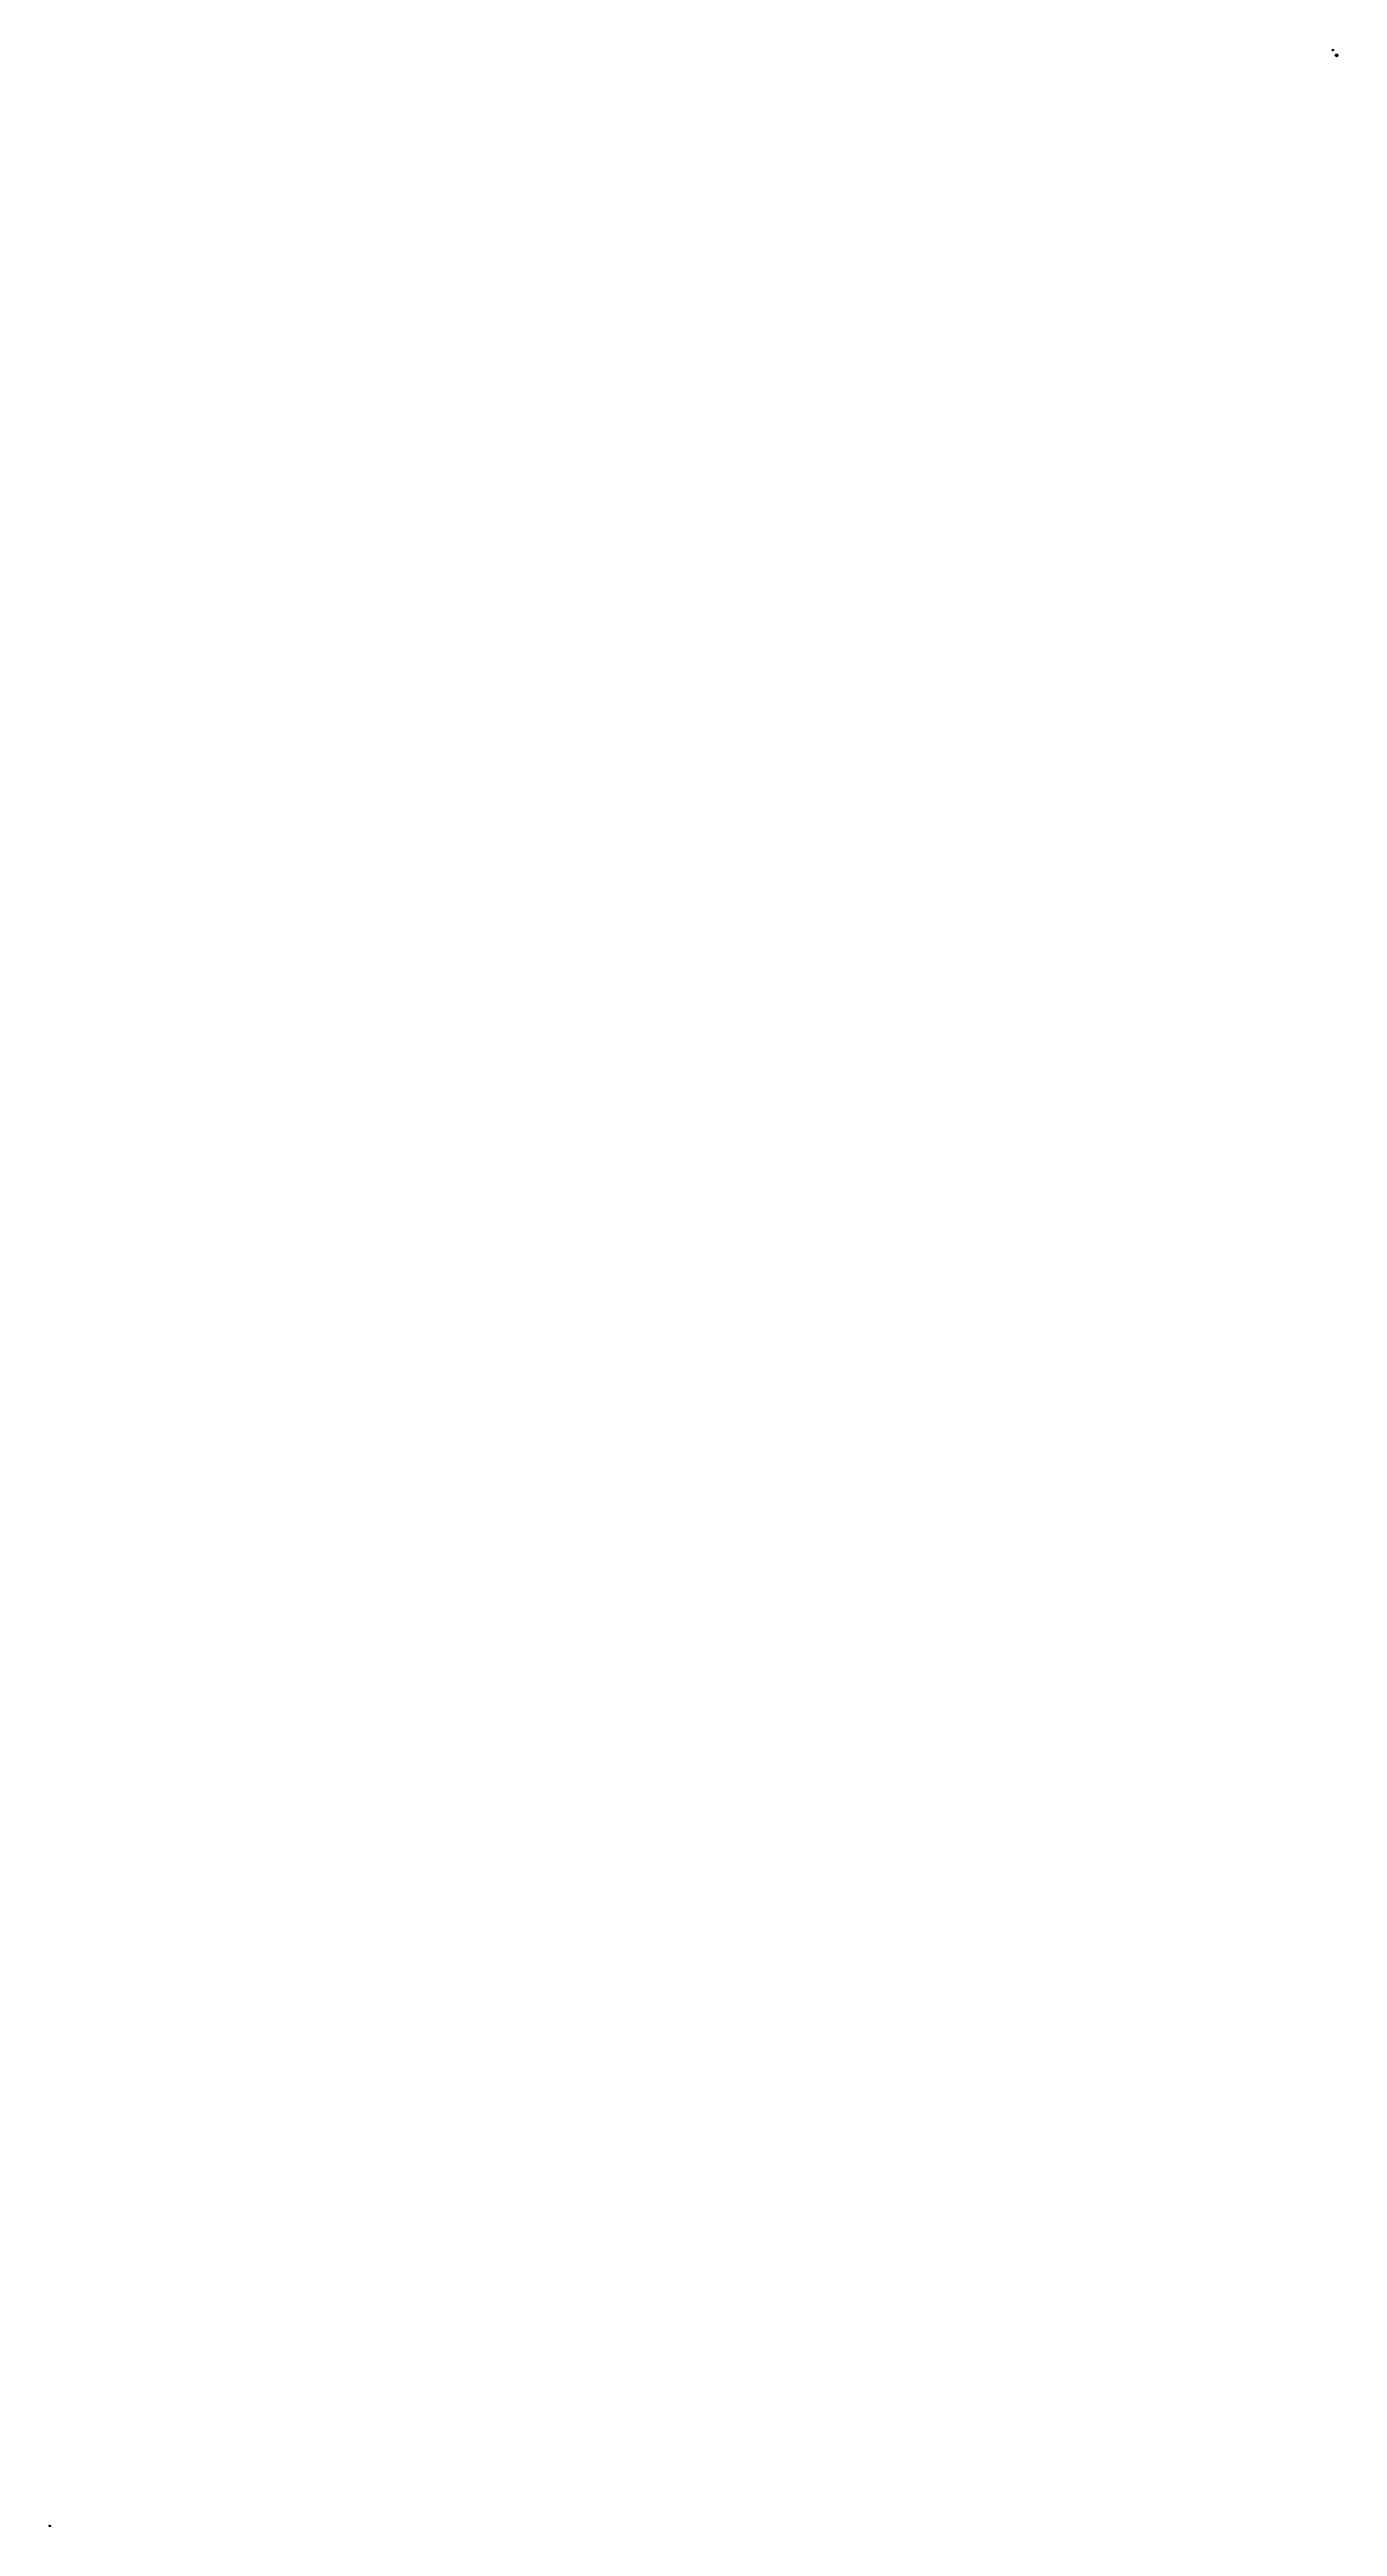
# Model space of a CAD drawing. Extents: x -314896780 to 410892, y -604568922 to 1555970.
import ezdxf
from ezdxf.enums import TextEntityAlignment as Align
from ezdxf.xclip import XClip

# ---------------------------------------------------------------- set-up
doc = ezdxf.new("R2010")
doc.units = 0
doc.header["$LTSCALE"] = 10
doc.header["$MEASUREMENT"] = 0
doc.header["$XCLIPFRAME"] = 2
for name, pattern in [('DOTE', [2.42, 2, -0.2, 0.02, -0.2]), ('X-104 B0平面$0$$0$DASH', [0.35, 0.25, -0.1]), ('X-104 B0平面$0$ACAD_ISO04W100', [30, 24, -3, 0, -3]), ('X-104 B0平面$0$DASH', [0.35, 0.25, -0.1]), ('X-104 B0平面$0$DOTE', [2.42, 2, -0.2, 0.02, -0.2]), ('X-104 B0平面$0$梯段6、7$0$DASH', [0.35, 0.25, -0.1]), ('车库-B0$0$CENTER2', [1.125, 0.75, -0.125, 0.125, -0.125]), ('车库-B0$0$DASH', [0.35, 0.25, -0.1]), ('车库-B0$0$DOTE', [2.42, 2, -0.2, 0.02, -0.2])]:
    doc.linetypes.add(name, pattern=pattern)
for name, color, linetype in [('0 @ 1', 7, 'Continuous'), ('104-13 B0核心筒$0$01-标注_标高', 200, 'Continuous'), ('104-13 B0核心筒$0$02-TEXT_房间', 7, 'Continuous'), ('104-13 B0核心筒$0$02-TEXT_门窗', 151, 'Continuous'), ('104-13 B0核心筒$0$A-C_门', 150, 'Continuous'), ('104-13 B0核心筒$0$A-E_栏杆', 232, 'Continuous'), ('104-13 B0核心筒$0$A-E_电梯', 171, 'Continuous'), ('104-13 B0核心筒$0$A-TECH_结构', 21, 'Continuous'), ('104-13 B0核心筒$0$A_STR-砌块墙', 121, 'Continuous'), ('104-13 B0核心筒$0$A_STR-砼墙', 51, 'Continuous'), ('104-13 B0核心筒$0$A_STR-砼柱', 51, 'Continuous'), ('104-13 B0核心筒$0$DIM_SYMB', 3, 'Continuous'), ('104-13 B0核心筒$0$DOOR_FIRE', 220, 'Continuous'), ('104-13 B0核心筒$0$DOOR_FIRE_TEXT', 7, 'Continuous'), ('A_AXIS-轴线', 36, 'DOTE'), ('AXIS_TEXT', 7, 'Continuous'), ('X-104 B0平面$0$$0$A_STR-钢结构', 20, 'Continuous'), ('X-104 B0平面$0$$1$A-E_电梯', 171, 'Continuous'), ('X-104 B0平面$0$$1$A-TECH_结构', 21, 'Continuous'), ('X-104 B0平面$0$01-标注_标高', 200, 'Continuous'), ('X-104 B0平面$0$01-标注_轴线坐标', 132, 'Continuous'), ('X-104 B0平面$0$02-TEXT_房间', 7, 'Continuous'), ('X-104 B0平面$0$02-TEXT_房间 @ 1', 7, 'Continuous'), ('X-104 B0平面$0$02-TEXT_轴号', 7, 'Continuous'), ('X-104 B0平面$0$05-填充_天正', 26, 'Continuous'), ('X-104 B0平面$0$104-6 B1核心筒G$0$A_STR-砼墙', 51, 'Continuous'), ('X-104 B0平面$0$A-E_楼梯', 171, 'Continuous'), ('X-104 B0平面$0$A-O_分水线', 127, 'Continuous'), ('X-104 B0平面$0$A-SUR_看线', 231, 'Continuous'), ('X-104 B0平面$0$A-TECH_水', 3, 'Continuous'), ('X-104 B0平面$0$A-TECH_结构', 21, 'Continuous'), ('X-104 B0平面$0$A_AXIS-轴线', 36, 'X-104 B0平面$0$DOTE'), ('X-104 B0平面$0$A_STR-砼墙', 51, 'Continuous'), ('X-104 B0平面$0$A_STR-砼柱', 51, 'Continuous'), ('X-104 B0平面$0$M-建筑 地下室轮廓', 3, 'X-104 B0平面$0$DASH'), ('X-104 B0平面$0$M-用地 红线', 20, 'X-104 B0平面$0$ACAD_ISO04W100'), ('看线', 241, 'Continuous'), ('车库-B0$0$00-防烟分区', 5, 'Continuous'), ('车库-B0$0$01-标注_轴线坐标', 132, 'Continuous'), ('车库-B0$0$02-TEXT_轴号', 7, 'Continuous'), ('车库-B0$0$A-TECH_结构', 21, 'Continuous'), ('车库-B0$0$A_AXIS-轴线', 36, '车库-B0$0$DOTE'), ('车库-B0$0$DUCT-加压送风中心线', 5, '车库-B0$0$CENTER2'), ('车库-B0$0$DUCT-加压送风标注', 3, 'Continuous'), ('车库-B0$0$DUCT-加压送风管', 1, 'Continuous'), ('车库-B0$0$DUCT-加压送风管立管', 1, 'Continuous'), ('车库-B0$0$DUCT-加压送风管端线', 2, 'Continuous'), ('车库-B0$0$DUCT-回风风口', 7, 'Continuous'), ('车库-B0$0$DUCT-排烟中心线', 5, '车库-B0$0$CENTER2'), ('车库-B0$0$DUCT-排烟标注', 3, 'Continuous'), ('车库-B0$0$DUCT-排烟法兰', 4, 'Continuous'), ('车库-B0$0$DUCT-排烟管设备', 7, 'Continuous'), ('车库-B0$0$DUCT-排烟阀门', 7, 'Continuous'), ('车库-B0$0$DUCT-排烟风口', 7, 'Continuous'), ('车库-B0$0$DUCT-排风中心线', 5, '车库-B0$0$CENTER2'), ('车库-B0$0$DUCT-排风标注', 3, 'Continuous'), ('车库-B0$0$DUCT-排风法兰', 2, 'Continuous'), ('车库-B0$0$DUCT-排风阀门', 7, 'Continuous'), ('车库-B0$0$DUCT-排风风口', 7, 'Continuous'), ('车库-B0$0$DUCT-送风中心线', 5, '车库-B0$0$CENTER2'), ('车库-B0$0$DUCT-送风标注', 3, 'Continuous'), ('车库-B0$0$DUCT-送风法兰', 2, 'Continuous'), ('车库-B0$0$DUCT-送风管设备', 7, 'Continuous'), ('车库-B0$0$DUCT-送风阀门', 7, 'Continuous'), ('车库-B0$0$DUCT-送风风口', 7, 'Continuous'), ('车库-B0$0$H-DIM-设备', 3, 'Continuous'), ('车库-B0$0$Hvac-Hide', 8, '车库-B0$0$DASH'), ('车库-B0$0$PIPE-空热供水', 6, 'Continuous'), ('车库-B0$0$PIPE-空热回水', 6, '车库-B0$0$DASH'), ('车库-B0$0$SPACE', 7, 'Continuous'), ('车库-B0$0$TH_DIM', 3, 'Continuous')]:
    doc.layers.add(name, color=color, linetype=linetype)
doc.layers.add('104-13 B0核心筒$0$04-不打印_辅助线', color=165, linetype='Continuous', plot=False)
doc.layers.add('X-104 B0平面$0$04-不打印_面积', color=5, linetype='Continuous', plot=False)
for name, color, linetype, lineweight in [('车库-B0$0$DUCT-排烟管', 2, 'Continuous', 50), ('车库-B0$0$DUCT-排烟管端线', 4, 'Continuous', 50), ('车库-B0$0$DUCT-排风管', 31, 'Continuous', 50), ('车库-B0$0$DUCT-排风管端线', 2, 'Continuous', 50), ('车库-B0$0$DUCT-送风管', 4, 'Continuous', 50), ('车库-B0$0$DUCT-送风管端线', 2, 'Continuous', 50)]:
    doc.layers.add(name, color=color, linetype=linetype, lineweight=lineweight)
doc.styles.add('104-13 B0核心筒$0$_TCH_DIM', font='ros.shx', dxfattribs={"bigfont": 'jd.shx'})
doc.styles.add('104-13 B0核心筒$0$_TCH_SPACE', font='ros.shx', dxfattribs={"width": 0.75, "height": 5, "bigfont": 'jd.shx'})
doc.styles.add('104-13 B0核心筒$0$_TCH_WINDOW', font='ros.shx', dxfattribs={"width": 0.65, "height": 3.5, "bigfont": 'jd.shx'})
doc.styles.add('COMPLEX', font='COMPLEX')
doc.styles.add('X-104 B0平面$0$_TCH_AXIS', font='COMPLEX', dxfattribs={"bigfont": 'GBCBIG'})
doc.styles.add('X-104 B0平面$0$_TCH_DIM', font='SIMPLEX', dxfattribs={"bigfont": 'GBCBIG'})
doc.styles.add('X-104 B0平面$0$_TCH_SPACE', font='ros.shx', dxfattribs={"width": 0.75, "height": 5, "bigfont": 'jd.shx'})
doc.styles.add('X-104 B0平面$0$Arial', font='arial.ttf', dxfattribs={"width": 0.75, "height": 2.5})
doc.styles.add('车库-B0$0$_TCH_AXIS', font='COMPLEX', dxfattribs={"bigfont": 'GBCBIG'})
doc.styles.add('车库-B0$0$_TCH_DIM', font='SIMPLEX', dxfattribs={"bigfont": 'GBCBIG'})
doc.styles.add('车库-B0$0$_TCH_SPACE', font='SIMPLEX', dxfattribs={"bigfont": 'GBCBIG'})
doc.styles.add('车库-B0$0$Arial', font='arial.ttf', dxfattribs={"width": 0.75, "height": 2.5})
doc.styles.add('车库-B0$0$GB-150', font='ros.shx', dxfattribs={"width": 0.8, "height": 500, "bigfont": 'jd.shx'})
doc.styles.add('车库-B0$0$HZF', font='ROS.shx', dxfattribs={"width": 0.7, "bigfont": 'JD.shx'})
doc.styles.add('车库-B0$0$JD', font='ros.shx', dxfattribs={"width": 0.8, "bigfont": 'jd.shx'})
doc.styles.add('车库-B0$0$ROS.JD_T3', font='ROS.shx', dxfattribs={"bigfont": 'JD.shx'})
doc.dimstyles.new('车库-B0$0$_TCH_ARCH&&150', dxfattribs={"dimtxt": 420, "dimasz": 150, "dimexe": 225, "dimexo": 300, "dimgap": 90, "dimtad": 1, "dimdec": 0, "dimzin": 0, "dimdsep": 46, "dimtxsty": '车库-B0$0$ROS.JD_T3', "dimblk": '车库-B0$0$_ArchTick', "dimcen": 0.09, "dimclrt": 7, "dimazin": 2, "dimtfac": 1, "dimtdec": 0, "dimtix": 1, "dimtmove": 2, "dimatfit": 3, "dimfxl": 0, "dimtolj": 1, "dimtzin": 0, "dimarcsym": 0})
pattern_1 = [(45, (0, 0), (-392.8862, 392.8862), []), (135, (0, 0), (-392.8862, -392.8862), [])]

# ---------------------------------------------------------------- blocks, each defined once
blk = doc.blocks.new('104 轴线$0$A$C769971AC')
for points in [[(-8100, 0), (-5500, 0), (-5500, -2600), (-8100, -2600)], [(0, 0), (8750, 0), (8750, -4200), (0, -4200)], [(-79600, -4400), (-75400, -4400), (-75400, -13200), (-79600, -13200)], [(-69200, -4800), (-66450, -4800), (-66450, -7400), (-69200, -7400)], [(-20900, -11300), (-18100, -11300), (-18100, -13400), (-20900, -13400)], [(-17900, -11300), (-15100, -11300), (-15100, -13400), (-17900, -13400)], [(8750, -5000), (0, -5000), (0, -9200), (8750, -9200)]]:
    blk.add_lwpolyline(points, close=True)
blk = doc.blocks.new('104 轴线')
for p, q in [((-296507, 152317), (-270772, 168686)), ((-294971, 159219), (-249835, 88258)), ((-292106, 145398), (-266371, 161767)), ((-289691, 141601), (-263956, 157970)), ((-287377, 164050), (-242241, 93088)), ((-284860, 134007), (-259125, 150376)), ((-280030, 126413), (-254295, 142782)), ((-279783, 168880), (-234647, 97919)), ((-275200, 118819), (-249465, 135189)), ((-273455, 172905), (-228319, 101944)), ((-135018, 70749), (-270908, 141489)), ((-270370, 111225), (-244634, 127595)), ((-267879, 136479), (-243063, 184152)), ((-130863, 78732), (-266753, 149472)), ((-265539, 103631), (-239804, 120001)), ((-127630, 84941), (-263520, 155681)), ((-262856, 99412), (-214266, 130319)), ((-126707, 86715), (-262597, 157455)), ((-260709, 96037), (-222317, 120457)), ((-260428, 132601), (-235612, 180273)), ((-122274, 95231), (-258164, 165971)), ((-256737, 89793), (-218420, 114166)), ((-117841, 103746), (-253731, 174486)), ((-252978, 128722), (-228161, 176394)), ((-113685, 111729), (-249575, 182469)), ((-245448, 124995), (-220710, 172516)), ((-244006, 82074), (-173208, -29231)), ((-242004, 69611), (-199140, 96875)), ((-239072, 65001), (-196208, 92265)), ((-238076, 120964), (-213259, 168637)), ((-237509, 86207), (-166711, -25099)), ((-234242, 57407), (-191378, 84671)), ((-234091, 88380), (-163293, -22925)), ((-230792, 119807), (-221990, 105969)), ((-230625, 117086), (-205808, 164758)), ((-229915, 91037), (-159117, -20268)), ((-229411, 49813), (-186548, 77078)), ((-224581, 42219), (-181717, 69484)), ((-224464, 123832), (-215662, 109994)), ((-223174, 113207), (-198357, 160880)), ((-214380, 130100), (-223174, 113207)), ((-222323, 95870), (-151523, -15438)), ((-219751, 34625), (-176887, 61890)), ((-210654, 128161), (-219449, 111268)), ((-217174, 99141), (-146376, -12164)), ((-214921, 27031), (-172057, 54296)), ((-214727, 100698), (-143645, -11054)), ((-202671, 124005), (-211465, 107112)), ((-210090, 19437), (-167227, 46702)), ((-209580, 103971), (-138782, -7334)), ((-206397, 125945), (-177039, 182341)), ((-205260, 11843), (-162396, 39108)), ((-205196, 22550), (-172533, -28802)), ((-194688, 119850), (-203482, 102956)), ((-200430, 4249), (-157566, 31514)), ((-198946, 122066), (-169588, 178462)), ((-195599, -3345), (-152736, 23920)), ((-186705, 115694), (-195499, 98801)), ((-109530, 119712), (-192288, 162793)), ((-191495, 118187), (-162137, 174584)), ((-190769, -10938), (-147905, 16326)), ((-105097, 128228), (-187855, 171309)), ((-178722, 111538), (-187516, 94645)), ((-185939, -18532), (-143075, 8732)), ((-184044, 114309), (-154686, 170705)), ((-100664, 136743), (-183422, 179824)), ((-183148, -22920), (-140284, 4344)), ((-181272, -25869), (-138409, 1395)), ((-170739, 107382), (-179533, 90489)), ((-176593, 110430), (-147235, 166826)), ((-162756, 103227), (-171550, 86333)), ((-169142, 106551), (-139784, 162948)), ((-158410, 100964), (-167204, 84071)), ((-164865, 5538), (-144456, 11743)), ((-163452, -4229), (-141618, 2409)), ((-162507, 19550), (-148156, 23913)), ((-155969, -1954), (-162507, 19550)), ((-162502, 81623), (-103332, 195290)), ((-161691, 102673), (-132333, 159069)), ((-157699, 21012), (-159093, 25597)), ((-158511, 23683), (-148966, 26585)), ((-158456, -48930), (-73109, 5398)), ((-155052, 77745), (-95881, 191411)), ((-145248, -6279), (-154653, 24656)), ((-153945, -56016), (-61764, 2663)), ((-147601, 73866), (-88430, 187532)), ((-140150, 69987), (-80979, 183654)), ((-139073, 84000), (-126000, 84000)), ((-139073, 84000), (-126000, 84000)), ((-139073, 75600), (-126000, 75600)), ((-139073, 67200), (-126000, 67200)), ((-139073, 58800), (13400, 58800)), ((-139073, 50400), (13400, 50400)), ((-139073, 42000), (13400, 42000)), ((-139073, 33600), (13400, 33600)), ((-139073, 25200), (13400, 25200)), ((-139073, 16800), (13400, 16800)), ((-139073, 8400), (13400, 8400)), ((-136300, 67200), (-136300, -2001)), ((-96508, 144726), (-127022, 160610)), ((-126000, 67200), (-126000, -2001)), ((-56517, 134054), (-122866, 168593)), ((-44634, 138691), (-118433, 177109)), ((-117600, 67200), (-117600, -2001)), ((-25299, 139449), (-114000, 185624)), ((854, 135981), (-109845, 193607)), ((-109200, 67200), (-109200, -2001)), ((-105000, 0), (13400, 0)), ((-105000, 0), (13400, 0)), ((-100800, 67200), (-100800, -2001)), ((-92783, 142787), (-73528, 179775)), ((-92400, 67200), (-92400, -2001)), ((-86465, 1426), (-57287, -44410)), ((-85332, 138908), (-66077, 175896)), ((-84000, 67200), (-84000, -2001)), ((-79126, 6098), (-49948, -39738)), ((-77881, 135029), (-58626, 172018)), ((-75600, 67200), (-75600, -2001)), ((-69898, 130873), (-37622, 192876)), ((-67200, 67200), (-67200, -2001)), ((-65036, 3331), (-41175, -34153)), ((-62447, 126995), (-30171, 188997)), ((-58800, 67200), (-58800, -2001)), ((5010, 143964), (-52557, 173931)), ((-52400, 132200), (13400, 132200)), ((-52400, 123800), (13400, 123800)), ((-52400, 115400), (13400, 115400)), ((-52400, 107000), (13400, 107000)), ((-52400, 98600), (13400, 98600)), ((-52400, 92400), (13400, 92400)), ((-52400, 84000), (13400, 84000)), ((-52400, 75600), (13400, 75600)), ((-52400, 67200), (13400, 67200)), ((-50400, 134200), (-50400, -14400)), ((9443, 152479), (-48124, 182447)), ((-47571, 137379), (-22720, 185118)), ((13876, 160994), (-43691, 190962)), ((-42000, 134200), (-42000, -14400)), ((-35448, 142477), (-15269, 181239)), ((-35206, 140600), (13400, 140600)), ((-33600, 142600), (-33600, -14400)), ((-27997, 138598), (-7818, 177361)), ((-25200, 142600), (-25200, -14400)), ((-16800, 142600), (-16800, -14400)), ((-16390, 142703), (-367, 173482)), ((-8939, 138824), (7084, 169603)), ((-8400, 142600), (-8400, -14400)), ((-2553, 135500), (13470, 166279)), ((0, 142600), (0, -14400)), ((8400, 142578), (8400, -14422)), ((-179767, -28236), (-136903, -972)), ((-166188, -36782), (-111041, -1677)), ((-163799, -32023), (-127474, -89088)), ((-163452, -4229), (-154940, -17612)), ((-162322, -42856), (-107174, -7751)), ((-156966, -27673), (-120641, -84738)), ((-155969, -1954), (-148582, -13568)), ((-150133, -23323), (-113808, -80389)), ((-149616, -62863), (-57436, -4184)), ((-149595, -62849), (-57415, -4171)), ((-149374, -22840), (-113048, -79905)), ((-145267, -69696), (-53086, -11017)), ((-145246, -69682), (-53065, -11004)), ((-142541, -18490), (-106215, -75556)), ((-140917, -76529), (-48736, -17850)), ((-140896, -76515), (-48715, -17837)), ((-136567, -83362), (-44387, -24683)), ((-136546, -83348), (-44366, -24670)), ((-135708, -14141), (-99382, -71206)), ((-134130, -87144), (-41949, -28466)), ((-128875, -9791), (-92549, -66856)), ((-122042, -5442), (-85716, -62507)), ((-115209, -1092), (-78883, -58157)), ((-100975, -7810), (-71797, -53646)), ((-93298, -2923), (-64120, -48760)), ((-52368, -8400), (13400, -8400))]:
    blk.add_line(p, q)
for points in [[(-216209, 89629), (-245659, 78642)], [(-213168, 81478), (-242618, 70491)], [(-210236, 76869), (-239686, 65882)], [(-205387, 47258), (-203193, 48653), (-201798, 46460), (-201966, 46352), (-201778, 46057), (-203804, 44769), (-205387, 47258)], [(-184527, 3284), (-181414, -1610), (-179642, -483), (-182755, 4411), (-184527, 3284)], [(-158511, 23683), (-179356, 28320)], [(-166936, 25554), (-162507, 19550)], [(-168544, -1720), (-166351, -325), (-164955, -2519), (-167149, -3914), (-168544, -1720)]]:
    blk.add_lwpolyline(points)
at = {"layer": 'Defpoints'}
blk.add_lwpolyline([(13135, -2670), (19996, 9914), (18926, 200140), (-165691, 199501, 0.0648428666), (-234306, 190322, 0.064894186), (-298282, 163874), (-300993, 152958), (-177498, -41043), (-162540, -55229), (-143745, -84755), (-123037, -89354), (13135, -2670)], format="xyb", close=True, dxfattribs=at)
at = {"rotation": 302.4591234524622}
blk.add_blockref('104 轴线$0$A$C769971AC', (-162003, -7159), dxfattribs=at)
blk = doc.blocks.new('_FZHK')
blk.add_lwpolyline([(-0.5, -0.5), (0.5, -0.5), (0.5, 0.5), (-0.5, 0.5)], close=True)
blk = doc.blocks.new('104-13 B0核心筒$0$700x700方柱')
at = {"layer": '104-13 B0核心筒$0$04-不打印_辅助线'}
for p, q in [((-400, -400), (400, 400)), ((-400, 400), (400, -400))]:
    blk.add_line(p, q, dxfattribs=at)
at = {"layer": '104-13 B0核心筒$0$A_STR-砼柱', "xscale": 600, "yscale": 600, "zscale": 600}
blk.add_blockref('_FZHK', (0, 0), dxfattribs=at)
blk = doc.blocks.new('104-13 B0核心筒$0$2400x2100')
for p, q in [((400, 200), (2000, 1600)), ((400, 1600), (2000, 200)), ((650, 1910), (650, 1760)), ((1750, 1910), (650, 1910)), ((650, 1760), (1750, 1760)), ((1750, 1760), (1750, 1910))]:
    blk.add_line(p, q)
at = {"color": 0}
for p, q in [((600, 58), (600, 34)), ((1160, 58), (600, 58)), ((1160, 34), (600, 34)), ((1160, 58), (1160, 34)), ((1800, 58), (1240, 58)), ((1240, 58), (1240, 34)), ((1800, 34), (1240, 34)), ((1800, 58), (1800, 34))]:
    blk.add_line(p, q, dxfattribs=at)
blk.add_lwpolyline([(400, 1600), (400, 200), (2000, 200), (2000, 1600), (400, 1600)], close=True)
at = {"layer": '104-13 B0核心筒$0$04-不打印_辅助线'}
blk.add_lwpolyline([(0, 0), (0, 2100), (2400, 2100), (2400, 0), (0, 0)], close=True, dxfattribs=at)
blk = doc.blocks.new('104-13 B0核心筒$0$$DorLib2D$00000002')
for p, q in [((-0.5, 0), (-0.5, 0.4875)), ((-0.475, 0.4875), (-0.5, 0.4875)), ((-0.475, 0), (-0.475, 0.4875)), ((0.475, 0), (0.475, 0.4875)), ((0.475, 0.4875), (0.5, 0.4875)), ((0.5, 0), (0.5, 0.4875)), ((-0.5, 0), (-0.475, 0)), ((0.5, 0), (0.475, 0))]:
    blk.add_line(p, q)
at = {"lineweight": 13}
for centre, start, end in [((-0.4875, 0), 0, 88.530716419), ((0.4875, 0), 91.469283581, 180)]:
    blk.add_arc(centre, 0.4875, start, end, dxfattribs=at)
blk = doc.blocks.new('104-13 B0核心筒$0$$DorLib2D$00000116')
at = {"color": 0}
blk.add_line((0, 0), (0, 0), dxfattribs=at)
blk.add_line((0, 0), (0, 0), dxfattribs=at)
for start, end in [(0, 45), (135, 180)]:
    blk.add_arc((0, 0), 0.5, start, end, dxfattribs=at)
blk = doc.blocks.new('104-13 B0核心筒')
at = {"layer": '104-13 B0核心筒$0$01-标注_标高'}
for p, q in [((26732, 3015), (28412, 3045)), ((27037, 2720), (26732, 3015)), ((27037, 2720), (27332, 3025))]:
    blk.add_line(p, q, dxfattribs=at)
at = {"layer": '104-13 B0核心筒$0$04-不打印_辅助线'}
for p, q in [((-500, 14500), (300, 15300)), ((-500, 15300), (300, 14500)), ((-400, 8600), (400, 9400)), ((-400, 9400), (400, 8600)), ((-400, -400), (400, 400)), ((-400, 400), (400, -400)), ((3900, 14500), (4700, 15300)), ((3900, 15300), (4700, 14500)), ((7800, -400), (8600, 400)), ((7800, 400), (8600, -400)), ((12300, 8600), (13100, 9400)), ((12300, 9400), (13100, 8600)), ((12300, -400), (13100, 400)), ((12300, 400), (13100, -400)), ((21300, 8600), (22100, 9400)), ((21300, 9400), (22100, 8600)), ((21300, -400), (22100, 400)), ((21300, 400), (22100, -400)), ((30300, 8600), (31100, 9400)), ((30300, 9400), (31100, 8600)), ((30300, -400), (31100, 400)), ((30300, 400), (31100, -400)), ((39300, 8600), (40100, 9400)), ((39300, 9400), (40100, 8600)), ((39300, -400), (40100, 400)), ((39300, 400), (40100, -400)), ((48300, 17600), (49100, 18400)), ((48300, 18400), (49100, 17600)), ((48300, -400), (49100, 400)), ((48300, 400), (49100, -400)), ((48400, 8600), (49200, 9400)), ((48400, 9400), (49200, 8600)), ((57300, 17600), (58100, 18400)), ((57300, 18400), (58100, 17600)), ((57300, 8600), (58100, 9400)), ((57300, 9400), (58100, 8600)), ((57300, -400), (58100, 400)), ((57300, 400), (58100, -400))]:
    blk.add_line(p, q, dxfattribs=at)
at = {"layer": '104-13 B0核心筒$0$A-E_栏杆'}
for p, q in [((53750, 16000), (53750, 13200)), ((53810, 16000), (53750, 16000)), ((53810, 13200), (53750, 13200)), ((53810, 16000), (53810, 13200)), ((55550, 13100), (55550, 16100)), ((55550, 16100), (55850, 16100)), ((55850, 13100), (55550, 13100)), ((55610, 13160), (55610, 16040)), ((55610, 16040), (55790, 16040)), ((55790, 13160), (55610, 13160)), ((55790, 16040), (55790, 13160)), ((55850, 16100), (55850, 13100)), ((57590, 16000), (57590, 13480)), ((57650, 16000), (57590, 16000)), ((57650, 13480), (57590, 13480)), ((57650, 16000), (57650, 13480))]:
    blk.add_line(p, q, dxfattribs=at)
at = {"layer": '104-13 B0核心筒$0$A-E_电梯'}
for p, q in [((-3300, 15600), (-4500, 15600)), ((-3300, 15200), (-4500, 15200)), ((-3300, 14800), (-4500, 14800)), ((-3300, 14400), (-4500, 14400)), ((-3300, 14000), (-4500, 14000)), ((-3300, 13600), (-4500, 13600)), ((-3300, 13200), (-4500, 13200)), ((-3300, 12800), (-4500, 12800)), ((-3300, 12400), (-4500, 12400)), ((-3300, 12000), (-4500, 12000)), ((-3300, 11600), (-4500, 11600)), ((-3300, 11200), (-4500, 11200)), ((-3300, 10800), (-4500, 10800)), ((-3300, 10400), (-4500, 10400)), ((-3300, 10000), (-4500, 10000)), ((-3300, 9600), (-4500, 9600)), ((-3300, 9200), (-4500, 9200)), ((-2300, 15200), (-1100, 15200)), ((-2300, 14800), (-1100, 14800)), ((-2300, 14400), (-1100, 14400)), ((-2300, 14000), (-1100, 14000)), ((-2300, 13600), (-1100, 13600)), ((-2300, 13200), (-1100, 13200)), ((-2300, 12800), (-1100, 12800)), ((-2300, 12400), (-1100, 12400)), ((-2300, 12000), (-1100, 12000)), ((-2300, 11600), (-1100, 11600)), ((-2300, 11200), (-1100, 11200)), ((-2300, 10800), (-1100, 10800)), ((-2300, 10400), (-1100, 10400)), ((-2300, 10000), (-1100, 10000)), ((-2300, 9600), (-1100, 9600)), ((-2300, 9200), (-1100, 9200)), ((53700, 14074), (53700, 16000)), ((53700, 16000), (55650, 16000)), ((53700, 15720), (55650, 15720)), ((53700, 15440), (55650, 15440)), ((53700, 15160), (55512, 15160)), ((53700, 14880), (55045, 14880)), ((53700, 14074), (54584, 14604)), ((53700, 14600), (54578, 14600)), ((53700, 13957), (54612, 14504)), ((53700, 14320), (54111, 14320)), ((53700, 13200), (53700, 13957)), ((53700, 13760), (55650, 13760)), ((53700, 13480), (55650, 13480)), ((53700, 13200), (55650, 13200)), ((53838, 14040), (55650, 14040)), ((54305, 14320), (55650, 14320)), ((54612, 14504), (54563, 14676)), ((54563, 14676), (54772, 14506)), ((54721, 14686), (55650, 15243)), ((54772, 14506), (54721, 14686)), ((54749, 14586), (55650, 15126)), ((54772, 14600), (55650, 14600)), ((55239, 14880), (55650, 14880)), ((55650, 15243), (55650, 16000)), ((55650, 13200), (55650, 15126)), ((55650, 13480), (55650, 13200)), ((55750, 16000), (55750, 13480)), ((57800, 16000), (55750, 16000)), ((57800, 15720), (55750, 15720)), ((57800, 15440), (55750, 15440)), ((57800, 15160), (55750, 15160)), ((57800, 14880), (55750, 14880)), ((57800, 14600), (55750, 14600)), ((57800, 14320), (55750, 14320)), ((57800, 14040), (55750, 14040)), ((57800, 13760), (55750, 13760)), ((57800, 13480), (55750, 13480)), ((57800, 16000), (57800, 13480))]:
    blk.add_line(p, q, dxfattribs=at)
for points in [[(-4500, 15600), (-4900, 15600), (-4900, 8800), (-4500, 8800)], [(-2900, 15600), (-3300, 15600), (-3300, 8800), (-2900, 8800)], [(-2700, 8800), (-2900, 8800), (-2900, 15600), (-2700, 15600)], [(-2700, 15600), (-2300, 15600), (-2300, 9200), (-2700, 9200)], [(-1100, 15600), (-700, 15600), (-700, 9200), (-1100, 9200)], [(55750, 13200), (55650, 13200), (55650, 16000), (55750, 16000)]]:
    blk.add_lwpolyline(points, close=True, dxfattribs=at)
at = {"layer": '104-13 B0核心筒$0$A-TECH_结构'}
for points in [[(400, 14000), (3600, 14000), (3600, 14800), (400, 14800)], [(39300, 10100), (38600, 10100), (38600, 13400), (39300, 13400)], [(55950, 19200), (57700, 19200), (57700, 18400), (55950, 18400)]]:
    blk.add_lwpolyline(points, close=True, dxfattribs=at)
for points in [[(400, 14000), (561, 14608), (3600, 14800)], [(38600, 13400), (39126, 13079), (39300, 10100)], [(55950, 18400), (56079, 19003), (57692, 19200)]]:
    blk.add_lwpolyline(points, dxfattribs=at)
at = {"layer": '104-13 B0核心筒$0$A_STR-砌块墙'}
for p, q in [((-300, 14000), (4100, 14000)), ((-300, 13800), (4100, 13800)), ((0, 6600), (100, 6600)), ((0, 6600), (0, 6400)), ((0, 6400), (200, 6400)), ((100, 8600), (100, 8550)), ((100, 8550), (300, 8550)), ((300, 6650), (100, 6650)), ((100, 6650), (100, 6600)), ((800, 8800), (200, 8800)), ((200, 8600), (800, 8600)), ((200, 6400), (4200, 6400)), ((300, 8550), (300, 8600)), ((300, 6600), (300, 6650)), ((300, 6600), (4100, 6600)), ((800, 8600), (800, 8800)), ((4100, 8800), (2300, 8800)), ((2300, 8800), (2300, 8600)), ((2300, 8600), (4100, 8600)), ((4100, 14600), (4100, 14000)), ((4100, 13800), (4100, 8800)), ((4100, 8600), (4100, 8550)), ((4100, 8550), (4300, 8550)), ((4300, 6650), (4100, 6650)), ((4100, 6650), (4100, 6600)), ((4200, 6400), (4300, 6400)), ((4300, 14600), (4300, 14000)), ((4300, 14000), (4300, 14000)), ((4300, 14000), (4300, 13800)), ((4300, 13800), (4300, 8800)), ((4300, 13800), (4300, 13800)), ((4300, 8800), (4300, 8800)), ((4300, 8800), (4300, 8600)), ((4300, 8550), (4300, 8600)), ((4300, 8600), (4300, 8600)), ((4300, 6600), (4300, 6650)), ((4300, 6600), (4300, 6600)), ((4300, 6600), (4300, 6400)), ((38350, 9300), (39400, 9300)), ((38350, 9300), (38350, 9100)), ((38350, 9100), (39400, 9100)), ((39400, 14100), (39400, 9300)), ((39600, 14100), (39400, 14100)), ((39600, 14100), (39600, 9300)), ((40500, 9300), (40000, 9300)), ((40000, 9100), (40500, 9100)), ((40500, 9100), (40500, 9300)), ((42900, 9300), (42000, 9300)), ((42000, 9300), (42000, 9100)), ((42000, 9100), (43100, 9100)), ((42900, 16098), (42900, 9300)), ((43100, 16212), (43100, 9100)), ((48700, 11150), (51000, 11150)), ((48700, 11150), (48700, 9400)), ((48900, 6800), (48700, 6800)), ((48700, 6800), (48700, 6400)), ((48700, 6400), (53600, 6400)), ((48900, 10950), (50900, 10950)), ((48900, 10950), (48900, 9400)), ((48900, 6600), (48900, 6800)), ((48900, 6600), (53500, 6600)), ((49200, 9000), (49000, 9000)), ((49000, 8800), (49200, 8800)), ((49200, 8800), (49200, 9000)), ((50900, 9000), (50400, 9000)), ((50400, 9000), (50400, 8800)), ((50400, 8800), (51000, 8800)), ((50900, 10950), (50900, 9000)), ((51000, 11150), (53500, 11150)), ((51000, 8800), (51700, 8800)), ((51100, 10950), (51100, 9000)), ((51100, 10950), (53500, 10950)), ((51100, 9000), (51700, 9000)), ((51700, 9000), (51700, 8800)), ((52900, 9000), (53500, 9000)), ((52900, 9000), (52900, 8800)), ((52900, 8800), (53500, 8800)), ((53500, 17850), (53500, 16430)), ((53500, 16030), (53500, 11150)), ((53500, 10950), (53500, 9000)), ((53500, 8800), (53500, 6600)), ((53600, 6400), (53900, 6400)), ((57500, 18300), (53700, 18300)), ((57500, 18000), (53700, 18000)), ((53700, 17850), (53700, 16430)), ((53700, 16030), (53700, 11050)), ((53700, 11050), (53700, 9000)), ((53700, 8800), (53700, 9000)), ((53700, 8800), (53700, 6600)), ((53900, 6600), (53700, 6600)), ((53900, 6400), (53900, 6600)), ((55650, 9000), (55600, 9000)), ((55600, 9000), (55600, 8800)), ((55600, 8800), (55750, 8800)), ((55650, 18300), (55650, 19600)), ((55650, 18300), (55950, 18300)), ((55650, 9000), (55650, 10200)), ((55650, 10200), (57800, 10200)), ((55750, 8800), (57500, 8800)), ((57800, 6600), (55800, 6600)), ((55800, 6600), (55800, 6400)), ((55800, 6400), (57800, 6400)), ((55850, 9000), (55850, 10000)), ((55850, 10000), (57800, 10000)), ((55850, 9000), (57500, 9000)), ((55950, 18300), (55950, 19600)), ((57800, 18150), (57800, 18150)), ((57800, 10200), (57800, 10000)), ((57950, 18150), (57950, 18150)), ((58100, 18150), (58100, 18150))]:
    blk.add_line(p, q, dxfattribs=at)
at = {"layer": '104-13 B0核心筒$0$A_STR-砼墙'}
for p, q in [((-300, 18200), (-5300, 18200)), ((-5300, 6250), (-5300, 18200)), ((-400, 6250), (-5300, 6250)), ((-600, 17900), (-5000, 17900)), ((-5000, 6600), (-5000, 17900)), ((-700, 6600), (-5000, 6600)), ((-700, 6600), (-700, 6650)), ((-700, 6650), (-300, 6650)), ((-600, 15200), (-600, 17900)), ((-600, 13900), (-600, 15200)), ((-600, 9000), (-600, 13900)), ((-600, 8550), (-600, 9000)), ((-600, 8550), (-300, 8550)), ((-400, 400), (-400, 6300)), ((-400, 6300), (-400, 6250)), ((-400, 6300), (-400, 6300)), ((-300, 15200), (-300, 18200)), ((-300, 13900), (-300, 14600)), ((-300, 9400), (-300, 13900)), ((-300, 8550), (-300, 8600)), ((-300, 6600), (-300, 6650)), ((-100, 6600), (-300, 6600)), ((0, 6600), (-100, 6600)), ((-100, 400), (-100, 6300)), ((0, 6300), (-100, 6300)), ((0, 6300), (0, 6600)), ((4000, 15200), (200, 15200)), ((3995, 14900), (200, 14900)), ((4000, 14896), (3995, 14900)), ((12400, 9179), (4436, 14600)), ((12756, 9300), (4600, 14851)), ((21400, 9300), (13000, 9300)), ((21400, 9000), (13000, 9000)), ((30402, 9300), (22000, 9300)), ((30400, 9000), (22000, 9000)), ((38050, 9300), (30702, 9300)), ((38350, 9000), (31000, 9000)), ((39401, 14460), (38050, 13695)), ((38050, 9300), (38050, 13695)), ((39398, 14114), (38350, 13520)), ((38350, 9000), (38350, 13520)), ((43000, 16500), (39822, 14699)), ((43148, 16239), (40000, 14455)), ((48401, 19560), (43000, 16500)), ((48398, 19214), (43148, 16239)), ((55850, 19600), (49001, 19597)), ((55850, 19900), (49003, 19897)), ((57402, 19900), (55850, 19900)), ((57293, 19600), (55850, 19600)), ((57800, 19175), (57293, 19600)), ((58100, 19315), (57402, 19900)), ((57650, 18400), (57650, 18400)), ((57800, 18400), (57800, 19175)), ((57800, 9400), (57800, 17600)), ((57800, 6500), (57800, 8600)), ((57800, 400), (57800, 6500)), ((57875, 18400), (57875, 18400)), ((58100, 18400), (58100, 19315)), ((58100, 18400), (58100, 18400)), ((58100, 9400), (58100, 17600)), ((58100, 6500), (58100, 8600)), ((58100, 400), (58100, 6500)), ((-400, -400), (-400, -400)), ((-200, -400), (-200, -400)), ((0, -400), (0, -400)), ((7900, -100), (200, -100)), ((7900, -400), (200, -400)), ((12400, -100), (8500, -100)), ((12400, -400), (8500, -400)), ((21400, -100), (13000, -100)), ((21400, -400), (13000, -400)), ((30400, -100), (22000, -100)), ((30400, -400), (22000, -400)), ((39400, -100), (31000, -100)), ((39400, -400), (31000, -400)), ((48400, -100), (40000, -100)), ((48400, -400), (40000, -400)), ((57300, -100), (49000, -100)), ((57300, -400), (49000, -400))]:
    blk.add_line(p, q, dxfattribs=at)
at = {"layer": '104-13 B0核心筒$0$DIM_SYMB'}
for points in [[(56725, 13060, 0, 0, 0), (56725, 17000, 0, 0, 0), (54675, 17000, 0, 0, 0), (54675, 15180, 80, 0, 0), (54675, 14880, 0, 0, 0)], [(54675, 13340, 0, 0, 0), (54675, 14300, 80, 0, 0), (54675, 14600, 0, 0, 0)]]:
    blk.add_lwpolyline(points, format="xyseb", dxfattribs=at)
blk.add_lwpolyline([(57700, 10000), (56055, 9773), (55850, 9000)], dxfattribs=at)
at = {"layer": '104-13 B0核心筒$0$DOOR_FIRE'}
for p, q in [((49200, 9000), (50400, 9000)), ((49200, 8800), (50400, 8800))]:
    blk.add_line(p, q, dxfattribs=at)
at = {"layer": '104-13 B0核心筒$0$04-不打印_辅助线'}
ref = blk.add_blockref('104 轴线', (287656, 163437), dxfattribs=dict(at, rotation=57.54087654753761))
XClip(ref).set_block_clipping_path([(-308258.2439484803, 159880.9876684749), (-256882.7738956955, 79110.5487782021), (-223300.1845035219, 100471.3503204154), (-274675.6545563068, 181241.7892106881)])
at = {"layer": '104-13 B0核心筒$0$A-C_门'}
ref = blk.add_blockref('104-13 B0核心筒$0$$DorLib2D$00000002', (4200, 7600), dxfattribs=dict(at, xscale=-1900, yscale=-1900, zscale=200, rotation=269.9999999999994))
ref.add_attrib('A', 'M1921', (4817, 7378), dxfattribs={"layer": '104-13 B0核心筒$0$02-TEXT_门窗', "height": 297.5, "rotation": 90, "style": '104-13 B0核心筒$0$_TCH_WINDOW', "width": 0.458824})
at = {"layer": '104-13 B0核心筒$0$A-E_电梯'}
blk.add_blockref('104-13 B0核心筒$0$2400x2100', (51000, 9000), dxfattribs=at)
at = {"layer": '104-13 B0核心筒$0$A_STR-砼柱'}
for p, xscale, yscale, zscale in [((-100, 14900), 599.9999999999854, 599.9999999999854, 599.9999999999854), ((-100, 9000), 599.9999999999418, 800.0000000000291, 800.0000000000291), ((4300, 14900), 599.9999999999709, 599.9999999999709, 599.9999999999709), ((12700, 9000), 600, 600, 600), ((12700, -50), 600.0000000000582, 700.0000000011642, 700.0000000011642), ((21700, 9000), 599.9999999999854, 599.9999999999854, 599.9999999999854), ((30700, -50), 600, 700.0000000012806, 700.0000000012806), ((39700, -50), 599.9999999999854, 700.0000000044238, 700.0000000044238), ((48700, 9000), 599.9999999999709, 799.9999999295687, 799.9999999295687), ((48700, 0), 600.0000000000364, 800, 800), ((53600, 18075), 200.0000000000291, 450, 450), ((53600, 16230), 200, 400, 400), ((57700, 0), 799.9999999999782, 799.9999999999782, 799.9999999999782)]:
    blk.add_blockref('_FZHK', p, dxfattribs=dict(at, xscale=xscale, yscale=yscale, zscale=zscale))
for p, xscale, yscale, zscale, rotation in [((-100, 0), 600.0000000000728, 800, 800, 359.9999999999944), ((8200, -50), 600, 700.0000000012515, 700.0000000012515, 359.9999999999944), ((21700, -50), 599.9999999967986, 699.9999999981374, 699.9999999981374, 359.9999999999944), ((30700, 9000), 600.0000000000362, 600.0000000000362, 600.0000000000362, 359.5408765475362), ((39700, 14400), 599.9999999999993, 599.9999999999993, 599.9999999999993, 359.5408765475418), ((39700, 9000), 599.9999999999884, 599.9999999999884, 599.9999999999884, 359.9991553137625), ((48700, 19500), 599.9999999999488, 799.9999999999898, 799.9999999999898, 359.5408765475362), ((48700, 14400), 599.9999999999418, 599.9999999999418, 599.9999999999418, 2.779211088058843e-12), ((57800, 18000), 599.9642120770295, 800.0000000004657, 800.0000000004657, 359.9999999999944), ((57800, 9000), 599.9829839620361, 799.9995828857645, 799.9995828857645, 359.9999999999944)]:
    blk.add_blockref('_FZHK', p, dxfattribs=dict(at, xscale=xscale, yscale=yscale, zscale=zscale, rotation=rotation))
blk.add_blockref('104-13 B0核心筒$0$700x700方柱', (8200, 9000), dxfattribs=at)
at = {"layer": '104-13 B0核心筒$0$DOOR_FIRE', "zscale": 200}
for p, xscale, yscale, rotation in [((200, 7600), -1900, -1900, 270.0000000000027), ((41250, 9200), -1500, -1500, 359.9999999999999), ((48800, 7700), -1800, 1800, 269.9999999999997), ((54850, 6500), -1900, 1900, 359.9999999999994)]:
    blk.add_blockref('104-13 B0核心筒$0$$DorLib2D$00000002', p, dxfattribs=dict(at, xscale=xscale, yscale=yscale, rotation=rotation))
for name, p, xscale, yscale in [('104-13 B0核心筒$0$$DorLib2D$00000002', (1550, 8700), -1500, -1500), ('104-13 B0核心筒$0$$DorLib2D$00000116', (49800, 8900), 1200, -1200), ('104-13 B0核心筒$0$$DorLib2D$00000002', (54650, 8900), -1900, 1900)]:
    blk.add_blockref(name, p, dxfattribs=dict(at, xscale=xscale, yscale=yscale))
at = {"layer": '104-13 B0核心筒$0$01-标注_标高', "color": 7, "style": '104-13 B0核心筒$0$_TCH_DIM', "width": 0.705882}
blk.add_text('-3.450', height=297.5, rotation=1.033421235, dxfattribs=at).set_placement((27562, 3135))
at = {"layer": '104-13 B0核心筒$0$02-TEXT_房间', "style": '104-13 B0核心筒$0$_TCH_SPACE'}
for s, height, width, p in [('补风机房', 347.3, 0.75, (1022, 11215)), ('进风竖井', 347.3, 0.75, (1427, 14275)), ('自行车库', 347.3, 0.75, (26742, 4638)), ('排烟竖井', 347.3, 0.75, (38366, 11203)), ('排烟机房', 347.3, 0.75, (40664, 11195)), ('强弱电井', 347.3, 0.75, (49510, 10062)), ('电梯厅', 347.3, 0.75, (50965, 7630)), ('前室', 347.3, 0.75, (55520, 7630)), ('SF', 297.5, 0.529412, (56146, 9259)), ('进风竖井', 347.3, 0.75, (56238, 18671))]:
    blk.add_text(s, height=height, dxfattribs=dict(at, width=width)).set_placement(p)
at = {"layer": '104-13 B0核心筒$0$DIM_SYMB', "color": 7, "style": '104-13 B0核心筒$0$_TCH_DIM'}
for s, p in [('上', (54522, 12885)), ('下', (56585, 12605))]:
    blk.add_text(s, height=347, dxfattribs=at).set_placement(p)
at = {"layer": '104-13 B0核心筒$0$DOOR_FIRE_TEXT', "style": '104-13 B0核心筒$0$_TCH_WINDOW'}
for s, height, width, p in [('乙', 347, 0.65, (-671, 7771)), ('FM1921', 297.5, 0.458824, (-671, 7177)), ('乙', 347, 0.65, (48600, 7919)), ('FM1821', 297.5, 0.458824, (48600, 7324))]:
    blk.add_text(s, height=height, rotation=90, dxfattribs=dict(at, width=width)).set_placement(p)
for s, height, width, p in [('FGM1521', 297.5, 0.458824, (1129, 8900)), ('甲', 347, 0.65, (1826, 8900)), ('FGM1521', 297.5, 0.458824, (40829, 9400)), ('甲', 347, 0.65, (41526, 9400)), ('FM1220', 297.5, 0.458824, (49430, 9205)), ('甲', 347, 0.65, (50025, 9205)), ('FM1921', 297.5, 0.458824, (54274, 8450)), ('FM1921', 297.5, 0.458824, (54474, 5950)), ('乙', 347, 0.65, (54869, 8450)), ('乙', 347, 0.65, (55069, 5950))]:
    blk.add_text(s, height=height, dxfattribs=dict(at, width=width)).set_placement(p)
blk = doc.blocks.new('*U30')
at = {"color": 8, "ltscale": 0.02}
blk.add_line((-222, 115), (222, -115), dxfattribs=at)
blk = doc.blocks.new('*U31')
at = {"layer": 'X-104 B0平面$0$A-TECH_结构', "color": 0, "linetype": 'ByBlock', "lineweight": -2}
for p in [(0, 0), (69, 133), (139, 266), (208, 399), (277, 532), (346, 665), (416, 798), (485, 931), (554, 1064), (623, 1197), (693, 1331), (762, 1464), (831, 1597), (900, 1730), (970, 1863), (1039, 1996), (1108, 2129), (1177, 2262), (1247, 2395), (1316, 2528), (1385, 2661), (1454, 2794), (1524, 2927), (1593, 3060), (1662, 3193), (1732, 3326), (1801, 3459), (1870, 3592), (1939, 3725), (2009, 3859), (2078, 3992), (2147, 4125), (2216, 4258), (2286, 4391)]:
    blk.add_blockref('*U30', p, dxfattribs=at)
blk = doc.blocks.new('X-104 B0平面$0$$0$mjfykutduy')
at = {"layer": 'X-104 B0平面$0$$0$A_STR-钢结构'}
for points in [[(50, 50), (50, 2750), (2650, 2750), (2650, 50)], [(50, 2550), (250, 2550), (250, 2750), (50, 2750)], [(50, 50), (250, 50), (250, 250), (50, 250)], [(70, 2570), (230, 2570), (230, 2730), (70, 2730)], [(70, 70), (230, 70), (230, 230), (70, 230)], [(250, 250), (250, 2550), (2450, 2550), (2450, 250)], [(2450, 2550), (2650, 2550), (2650, 2750), (2450, 2750)], [(2450, 50), (2650, 50), (2650, 250), (2450, 250)], [(2470, 2570), (2630, 2570), (2630, 2730), (2470, 2730)], [(2470, 70), (2630, 70), (2630, 230), (2470, 230)]]:
    blk.add_lwpolyline(points, close=True, dxfattribs=at)
at = {"layer": 'X-104 B0平面$0$$1$A-E_电梯'}
for points in [[(550, 2275), (1850, 2275), (1850, 525), (550, 525)], [(1950, 2050), (2163, 2050), (2163, 750), (1950, 750)]]:
    blk.add_lwpolyline(points, close=True, dxfattribs=at)
for points in [[(550, 2275), (1850, 525)], [(550, 525), (1850, 2275)]]:
    blk.add_lwpolyline(points, dxfattribs=at)
at = {"layer": 'X-104 B0平面$0$$1$A-TECH_结构'}
blk.add_lwpolyline([(0, 0), (0, 2800), (2700, 2800), (2700, 0)], close=True, dxfattribs=at)
blk = doc.blocks.new('_AXISO')
blk.add_circle((0, 0), 0.5)
at = {"layer": 'AXIS_TEXT', "style": 'COMPLEX', "width": 1.041667}
blk.add_attdef('A', text='', height=0.56, dxfattribs=at).set_placement((-0.25, -0.28), (0.25, -0.28), align=Align.FIT)
blk = doc.blocks.new('X-104 B0平面')
at = {"layer": 'X-104 B0平面$0$02-TEXT_房间'}
h = blk.add_hatch(dxfattribs=at)
h.set_pattern_fill('砂灰土', color=256, scale=500)
h.set_pattern_definition([(37.5, (0, 0), (-62.993, 1926.824), [0, -1520, 0, -1700, 0, -1625]), (7.5, (0, 0), (1769.777, 2822.146), [0, -820, 0, -1370, 0, -525]), (327.5, (-1230, 0), (3114.142, 5.659), [0, -500, 0, -1800, 0, -2350]), (317.5, (-1230, 0), (3006.127, 877.676), [0, -250, 0, -1180, 0, -1350])])
edge = h.paths.add_edge_path()
edge.add_line((124577, 175490), (122532, 176555))
edge.add_line((122532, 176555), (123789, 178967))
edge.add_arc((117531, 175722), 7050, 27.41088011, 358.118704414)
at = {"layer": 'X-104 B0平面$0$05-填充_天正'}
h = blk.add_hatch(dxfattribs=at)
h.set_pattern_fill('ANSI37', color=256, scale=350)
h.set_pattern_definition(pattern_1)
h.paths.add_polyline_path([(122555, 176599), (167970, 152958), (177367, 171008), (131952, 194650)])
h.paths.add_polyline_path([(201817, 200219), (247232, 176577), (237836, 158527), (192421, 182168)])
h.paths.add_polyline_path([(262286, 187737), (307701, 164096), (317098, 182146), (271683, 205788)])
edge = h.paths.add_edge_path()
edge.add_line((332152, 193306), (377567, 169665))
edge.add_line((377567, 169665), (386963, 187715))
edge.add_line((386963, 187715), (341548, 211357))
edge.add_line((341548, 211357), (332152, 193306))
h = blk.add_hatch(dxfattribs=at)
h.set_pattern_fill('ANSI37', color=256, scale=350)
h.set_pattern_definition(pattern_1)
h.paths.add_polyline_path([(143001, 93888), (170405, 50828), (170600, 50951), (175677, 44344), (176079, 43770), (185364, 29173), (185713, 28565), (189545, 21166), (189351, 21043), (201185, 2437), (201710, 2771), (215207, 2193), (215458, 1798), (236305, 15058), (236063, 15852), (231193, 31870), (230632, 31700), (230619, 31696), (222774, 29311), (219248, 40907), (224057, 42367), (223012, 45805), (222341, 45601), (202301, 50059), (168361, 103417), (167596, 103129), (143778, 94180)])
h = blk.add_hatch(dxfattribs=at)
h.set_pattern_fill('ANSI37', color=256, scale=350)
h.set_pattern_definition(pattern_1)
edge = h.paths.add_edge_path()
edge.add_line((275585, 6293), (275370, 6631))
edge.add_line((275370, 6631), (226105, -24730))
edge.add_line((226105, -24730), (248444, -59823))
edge.add_line((248444, -59823), (262785, -50694))
edge.add_line((262785, -50694), (249735, -30193))
edge.add_line((249735, -30193), (284659, -7961))
edge.add_line((284659, -7961), (275388, 6642))
h = blk.add_hatch(dxfattribs=at)
h.set_pattern_fill('ANSI37', color=256, scale=350)
h.set_pattern_definition(pattern_1)
h.paths.add_polyline_path([(254906, 72373), (272456, 72373), (272456, 63973), (289206, 63973), (289206, 38073), (271656, 38073), (271656, 46473), (254906, 46473)])
h = blk.add_hatch(dxfattribs=at)
h.set_pattern_fill('ANSI37', color=256, scale=350)
h.set_pattern_definition(pattern_1)
edge = h.paths.add_edge_path()
edge.add_line((293969, 8516), (308821, 17962))
edge.add_line((308821, 17962), (326646, -10047))
edge.add_line((326646, -10047), (311750, -19520))
edge.add_line((311750, -19520), (293940, 8498))
h = blk.add_hatch(dxfattribs=at)
h.set_pattern_fill('ANSI37', color=256, scale=350)
h.set_pattern_definition(pattern_1)
edge = h.paths.add_edge_path()
edge.add_line((305256, 72423), (305256, 46473))
edge.add_line((305256, 46473), (322856, 46473))
edge.add_line((322856, 46473), (322856, 54873))
edge.add_line((322856, 54873), (339656, 54873))
edge.add_line((339656, 54873), (339656, 80773))
edge.add_line((339656, 80773), (322056, 80773))
edge.add_line((322056, 80773), (322056, 72373))
edge.add_line((322056, 72373), (305256, 72373))
h = blk.add_hatch(dxfattribs=at)
h.set_pattern_fill('ANSI37', color=256, scale=350)
h.set_pattern_definition(pattern_1)
h.paths.add_polyline_path([(338856, 30373), (338856, 12823), (366406, 12823), (366406, 19473), (383656, 19473), (383656, 49223), (368956, 49223), (368956, 47223), (363806, 47223), (363806, 30373)])
h = blk.add_hatch(dxfattribs=at)
h.set_pattern_fill('ANSI37', color=256, scale=350)
h.set_pattern_definition(pattern_1)
h.paths.add_polyline_path([(347256, 145773), (347256, 119723), (364856, 119723), (364856, 136623), (390056, 136623), (390056, 154223), (363956, 154223), (363956, 145773)])
h = blk.add_hatch(dxfattribs=at)
h.set_pattern_fill('ANSI37', color=256, scale=350)
h.set_pattern_definition(pattern_1)
h.paths.add_polyline_path([(355556, 106023), (381756, 106023), (381756, 89323), (390156, 89323), (390156, 61473), (372356, 61473), (372356, 80123), (368806, 80123), (368806, 88323), (355556, 88323)])
at = {"layer": 'X-104 B0平面$0$A-E_楼梯'}
h = blk.add_hatch(dxfattribs=at)
h.set_pattern_fill('ANSI31', color=256, scale=100, angle=37.498642114)
h.set_pattern_definition([(82.498642, (990361.54, -275187), (-157.39138, 20.724763), [])])
edge = h.paths.add_edge_path()
edge.add_arc((385244, 206736), 6000, -8.210216273, -5.198846911)
edge.add_line((391219, 206193), (398190, 205559))
edge.add_line((398190, 205559), (398110, 204879))
edge.add_line((398110, 204879), (391182, 205880))
edge = h.paths.add_edge_path()
edge.add_arc((385244, 206736), 5700, -7.069738684, -5.198847375)
edge.add_line((390920, 206220), (390916, 206220))
edge.add_line((390916, 206220), (390901, 206035))
at = {"layer": 'X-104 B0平面$0$A-TECH_水'}
h = blk.add_hatch(dxfattribs=at)
h.set_pattern_fill('ANSI31', color=256, scale=50, angle=-12.540881133)
h.set_pattern_definition([(32.45912, (146681.95, 261428.78), (-42.60038, 66.97461), [])])
h.paths.add_polyline_path([(96118, 182060), (93864, 185603), (93611, 185442), (95865, 181899)])
at = {"layer": 'X-104 B0平面$0$A-TECH_结构'}
h = blk.add_hatch(dxfattribs=at)
h.set_pattern_fill('ANSI31', color=256, scale=100, angle=77.362728743)
h.set_pattern_definition([(122.362729, (1016600.91, 43003.98), (-134.092363, -84.975294), [])])
h.paths.add_polyline_path([(255732, 32298), (255465, 32721), (249510, 28947), (249777, 28524)])
h = blk.add_hatch(dxfattribs=at)
h.set_pattern_fill('ANSI31', color=256, scale=100, angle=77.477531229)
h.set_pattern_definition([(122.477531, (1096618.83, 5816.8), (-133.92183, -85.2438), [])])
h.paths.add_polyline_path([(336069, -6226), (335800, -5804), (329557, -9777), (329826, -10199)])
for points in [[(-23685, 65983), (-21592, 62692), (-16108, 66180), (-18630, 70146), (-18714, 70092), (-24115, 66658), (-24115, 66658), (-23685, 65983)], [(-2923, 34272), (-346, 30222), (5813, 34140), (2588, 35855), (786, 36812), (-3000, 34404), (-2923, 34272)], [(2513, 25167), (4327, 26321), (5508, 24464), (3694, 23311), (2513, 25167)]]:
    blk.add_lwpolyline(points)
at = {"color": 8, "linetype": 'X-104 B0平面$0$梯段6、7$0$DASH'}
for centre, start, end in [((175673, 162082), 152.499977037, 332.499977037), ((176754, 164157), 332.499977037, 152.499977037), ((243830, 164369), 152.499964903, 332.499964903), ((244934, 166489), 332.499964903, 152.499964903)]:
    blk.add_arc(centre, 1650, start, end, dxfattribs=at)
at = {"layer": 'X-104 B0平面$0$01-标注_标高'}
for p, q in [((90778, 181376), (90870, 181790)), ((90778, 181376), (91192, 181284)), ((90870, 181790), (91766, 180382)), ((102590, 152366), (102682, 152780)), ((102590, 152366), (103004, 152274)), ((102682, 152780), (103577, 151372)), ((108732, 174256), (108432, 174556)), ((108432, 174556), (109032, 174556)), ((108732, 174256), (108732, 174956)), ((108732, 174956), (109682, 174956)), ((108732, 174256), (109032, 174556)), ((115584, 185416), (115284, 185716)), ((115284, 185716), (116973, 185716)), ((115584, 185416), (115884, 185716)), ((126217, 161360), (126309, 161774)), ((126217, 161360), (126631, 161268)), ((126309, 161774), (127204, 160366)), ((127275, 127278), (127367, 127692)), ((127275, 127278), (127689, 127186)), ((127367, 127692), (128262, 126285)), ((138337, 112329), (129717, 112329)), ((137287, 111279), (136237, 112329)), ((137287, 111279), (138337, 112329)), ((145303, 131142), (145395, 131556)), ((145303, 131142), (145717, 131050)), ((145395, 131556), (146291, 130148)), ((148828, 142046), (153755, 145181)), ((150277, 141724), (148828, 142046)), ((150277, 141724), (150599, 143173)), ((156813, 132010), (161740, 135145)), ((158262, 131688), (156813, 132010)), ((158262, 131688), (158584, 133138)), ((169389, 184270), (172085, 189450)), ((170805, 184716), (169389, 184270)), ((170805, 184716), (170358, 186133)), ((182277, 123849), (181830, 125265)), ((181830, 125265), (187010, 122569)), ((182277, 123849), (183693, 124296)), ((189201, 16806), (187751, 17129)), ((187751, 17129), (190885, 12201)), ((189201, 16806), (188878, 15357)), ((190919, 139587), (189503, 139141)), ((189503, 139141), (194683, 136444)), ((190919, 139587), (191366, 138171)), ((207895, 152066), (205198, 146886)), ((206478, 151620), (207895, 152066)), ((206478, 151620), (206925, 150204)), ((224947, 48247), (225270, 49697)), ((224947, 48247), (226397, 47925)), ((225270, 49697), (228404, 44769)), ((238371, 102273), (233191, 104970)), ((243206, 95424), (234586, 95424)), ((240472, 106309), (235292, 109006)), ((237925, 103690), (236508, 103243)), ((245607, 90304), (236987, 90304)), ((237925, 103690), (238371, 102273)), ((239056, 105863), (238609, 107279)), ((239056, 105863), (240472, 106309)), ((239549, 43826), (239872, 45275)), ((239549, 43826), (240999, 43504)), ((239872, 45275), (243006, 40348)), ((248569, 84531), (239949, 84531)), ((242156, 94374), (241106, 95424)), ((242156, 94374), (243206, 95424)), ((244557, 89254), (243507, 90304)), ((244557, 89254), (245607, 90304)), ((246694, 67327), (245644, 66277)), ((245644, 66277), (249565, 66277)), ((247519, 83481), (246469, 84531)), ((246694, 67327), (247744, 66277)), ((249517, 130399), (246821, 125219)), ((248506, 57495), (247456, 58545)), ((247456, 58545), (251378, 58545)), ((247519, 83481), (248569, 84531)), ((248101, 129952), (249517, 130399)), ((248101, 129952), (248548, 128536)), ((248506, 57495), (249556, 58545)), ((254587, 181935), (251890, 176755)), ((255034, 180519), (253617, 180072)), ((255034, 180519), (254587, 181935)), ((267693, 25773), (260708, 25773)), ((266643, 24723), (265593, 25773)), ((266643, 24723), (267693, 25773)), ((271706, 173023), (269010, 167843)), ((270290, 172576), (271706, 173023)), ((270290, 172576), (270737, 171160)), ((279569, 10548), (273677, 6798)), ((279247, 9099), (277797, 9421)), ((279247, 9099), (279569, 10548)), ((294224, 19880), (288332, 16129)), ((296660, 86773), (289675, 86773)), ((296660, 54173), (289675, 54173)), ((296660, 25773), (289675, 25773)), ((296102, 1039), (290210, -2712)), ((293902, 18430), (292453, 18752)), ((293902, 18430), (294224, 19880)), ((295610, 85723), (294560, 86773)), ((295610, 55223), (294560, 54173)), ((295610, 24723), (294560, 25773)), ((295610, 85723), (296660, 86773)), ((295610, 55223), (296660, 54173)), ((295610, 24723), (296660, 25773)), ((295780, -411), (296102, 1039)), ((314344, 35237), (309208, 35237)), ((314344, 22040), (309208, 22040)), ((313294, 34187), (312244, 35237)), ((313294, 20990), (312244, 22040)), ((318403, 154184), (313224, 156880)), ((313294, 34187), (314344, 35237)), ((313294, 20990), (314344, 22040)), ((320382, 13855), (316460, 13855)), ((316987, 153737), (316541, 155154)), ((316987, 153737), (318403, 154184)), ((319332, 12805), (318282, 13855)), ((319332, 12805), (320382, 13855)), ((336581, 25773), (329596, 25773)), ((336581, 13873), (329596, 13873)), ((335531, 24723), (334481, 25773)), ((335531, 12823), (334481, 13873)), ((343506, 112804), (334955, 112804)), ((335531, 24723), (336581, 25773)), ((335531, 12823), (336581, 13873)), ((342456, 111754), (341406, 112804)), ((342456, 111754), (343506, 112804)), ((352642, 54173), (345657, 54173)), ((351592, 55223), (350542, 54173)), ((351592, 55223), (352642, 54173)), ((359956, 111754), (358906, 112804)), ((358906, 112804), (365891, 112804)), ((359956, 111754), (361006, 112804)), ((373311, 203509), (363087, 203509)), ((372261, 202459), (371211, 203509)), ((372261, 202459), (373311, 203509)), ((374387, 213797), (373337, 214847)), ((373337, 214847), (377712, 214847)), ((374387, 213797), (375437, 214847)), ((229643, -17794), (225309, -20552)), ((229321, -19243), (227871, -18922)), ((229321, -19243), (229643, -17794)), ((236682, -13288), (232349, -16046)), ((236360, -14737), (234910, -14415)), ((236360, -14737), (236682, -13288)), ((282930, -112111), (275946, -112111)), ((281880, -113161), (280830, -112111)), ((281880, -113161), (282930, -112111)), ((300655, -112200), (293671, -112200)), ((295780, -411), (294330, -89)), ((304324, -28341), (298432, -32092)), ((299605, -113250), (298555, -112200)), ((299605, -113250), (300655, -112200)), ((306805, -114446), (299821, -114446)), ((306805, -132363), (299821, -132363)), ((304003, -29791), (302553, -29469)), ((304003, -29791), (304324, -28341)), ((305755, -113396), (304705, -114446)), ((305755, -131313), (304705, -132363)), ((305755, -113396), (306805, -114446)), ((305755, -131313), (306805, -132363)), ((309355, -131216), (308305, -130166)), ((308305, -130166), (310405, -130166)), ((309355, -131216), (309355, -126925)), ((309355, -126925), (315290, -126925)), ((309355, -131216), (310405, -130166)), ((310855, -131224), (309805, -130174)), ((309805, -130174), (311905, -130174)), ((311305, -113308), (310255, -112258)), ((310255, -112258), (317240, -112258)), ((310855, -131224), (310855, -128774)), ((310855, -128774), (316790, -128774)), ((310855, -131224), (311905, -130174)), ((311305, -113308), (312355, -112258)), ((316605, -113335), (315555, -114385)), ((315555, -114385), (317655, -114385)), ((316605, -113335), (317655, -114385)), ((316605, -113335), (316605, -117561)), ((316605, -117561), (322540, -117561)), ((318605, -113345), (317555, -114395)), ((317555, -114395), (324540, -114395)), ((318605, -113345), (319655, -114395))]:
    blk.add_line(p, q, dxfattribs=at)
at = {"layer": 'X-104 B0平面$0$01-标注_标高', "color": 1}
for p, q in [((311605, -113310), (310555, -114360)), ((310555, -114360), (317540, -114360)), ((311605, -113310), (312655, -114360))]:
    blk.add_line(p, q, dxfattribs=at)
at = {"layer": 'X-104 B0平面$0$01-标注_轴线坐标'}
for p, q in [((12600, 185739), (18507, 189496)), ((31920, 123719), (35677, 117812)), ((39514, 128549), (43271, 122643)), ((43568, 137053), (49474, 140810)), ((47108, 133379), (50865, 127473))]:
    blk.add_line(p, q, dxfattribs=at)
at = {"layer": 'X-104 B0平面$0$04-不打印_面积', "color": 1}
for points in [[(119491, 126588), (136417, 137354), (137290, 143947), (121429, 152235), (117970, 150034), (104391, 171382), (104566, 180983), (101671, 185533), (87158, 176302), (99503, 156895), (100009, 157217)], [(119506, 126657), (136371, 137384), (137236, 143919), (121432, 152177), (117954, 149965), (104341, 171368), (104515, 180969), (101656, 185464), (87227, 176286), (99518, 156964), (100024, 157286)]]:
    blk.add_lwpolyline(points, close=True, dxfattribs=at)
at = {"layer": 'X-104 B0平面$0$104-6 B1核心筒G$0$A_STR-砼墙'}
for p, q in [((176738, 170884), (175284, 168090)), ((175727, 167860), (175284, 168090)), ((177043, 170388), (175727, 167860))]:
    blk.add_line(p, q, dxfattribs=at)
at = {"layer": 'X-104 B0平面$0$A-E_楼梯'}
for p, q in [((174256, 162932), (173448, 161380)), ((173448, 161380), (176375, 159856)), ((174556, 163509), (174256, 162932)), ((175622, 162221), (174256, 162932)), ((175622, 162221), (174256, 162932)), ((175742, 162452), (174376, 163163)), ((175862, 162682), (174496, 163393)), ((175425, 163547), (174556, 163509)), ((175337, 165008), (174610, 163612)), ((175447, 163648), (174610, 163612)), ((174638, 163613), (174616, 163624)), ((175157, 163635), (174736, 163855)), ((175982, 162913), (174815, 163520)), ((175677, 163658), (174856, 164085)), ((176196, 163681), (174976, 164316)), ((176462, 163835), (175096, 164547)), ((176582, 164066), (175216, 164777)), ((176102, 163144), (175335, 163543)), ((176703, 164297), (175337, 165008)), ((175465, 163729), (175425, 163547)), ((175568, 163481), (175465, 163729)), ((175607, 163655), (175568, 163481)), ((176402, 163590), (175584, 163554)), ((176333, 163587), (175594, 162168)), ((175594, 162168), (175789, 162066)), ((176455, 163692), (175607, 163655)), ((176402, 163590), (175675, 162193)), ((176402, 163590), (175675, 162193)), ((175675, 162193), (175764, 162147)), ((175764, 162147), (175675, 162193)), ((175764, 162147), (176844, 164223)), ((175764, 162147), (176844, 164223)), ((175789, 162066), (176925, 164248)), ((175817, 162120), (177183, 161408)), ((177183, 161408), (175817, 162120)), ((176222, 163374), (175854, 163566)), ((175937, 162350), (177303, 161639)), ((176057, 162581), (177423, 161870)), ((176177, 162811), (177543, 162100)), ((176297, 163042), (177663, 162331)), ((176375, 159856), (177183, 161408)), ((176730, 164350), (176386, 163689)), ((176417, 163273), (177783, 162562)), ((176756, 164269), (176455, 163692)), ((176756, 164269), (176455, 163692)), ((176538, 163503), (177904, 162792)), ((176658, 163734), (178024, 163023)), ((176925, 164248), (176730, 164350)), ((176844, 164223), (176756, 164269)), ((176756, 164269), (176844, 164223)), ((176778, 163965), (178144, 163253)), ((176898, 164195), (178264, 163484)), ((177183, 161408), (178264, 163484)), ((181935, 174154), (179469, 173747)), ((180161, 175078), (181243, 172824)), ((184596, 172769), (182130, 172362)), ((182822, 173692), (183904, 171438)), ((242390, 165175), (241605, 163667)), ((241605, 163667), (244532, 162143)), ((242390, 165175), (243470, 167250)), ((242390, 165175), (243756, 164464)), ((243756, 164464), (242390, 165175)), ((242510, 165405), (243876, 164694)), ((242630, 165636), (243996, 164925)), ((242750, 165867), (244116, 165156)), ((242870, 166097), (244236, 165386)), ((242990, 166328), (244356, 165617)), ((243110, 166559), (244476, 165847)), ((243230, 166789), (244596, 166078)), ((243350, 167020), (244716, 166309)), ((243470, 167250), (244836, 166539)), ((243728, 164411), (244864, 166593)), ((243923, 164309), (243728, 164411)), ((243809, 164436), (244890, 166512)), ((243809, 164436), (244890, 166512)), ((243898, 164390), (243809, 164436)), ((243898, 164390), (243809, 164436)), ((244198, 164967), (243898, 164390)), ((244198, 164967), (243898, 164390)), ((244267, 164970), (243923, 164309)), ((245317, 163651), (243951, 164362)), ((245317, 163651), (243951, 164362)), ((245437, 163882), (244071, 164593)), ((245557, 164112), (244191, 164823)), ((245067, 165005), (244198, 164967)), ((244978, 166465), (244252, 165069)), ((244978, 166465), (244252, 165069)), ((245089, 165106), (244252, 165069)), ((245059, 166491), (244321, 165072)), ((244799, 165093), (244431, 165285)), ((245677, 164343), (244457, 164978)), ((244532, 162143), (245317, 163651)), ((245319, 165116), (244551, 165515)), ((245838, 165138), (244671, 165746)), ((246158, 165265), (244792, 165977)), ((244864, 166593), (245059, 166491)), ((244890, 166512), (244978, 166465)), ((244978, 166465), (244890, 166512)), ((246278, 165496), (244912, 166207)), ((245797, 164574), (244977, 165001)), ((246398, 165727), (245032, 166438)), ((245107, 165187), (245067, 165005)), ((245210, 164939), (245107, 165187)), ((245249, 165113), (245210, 164939)), ((246044, 165047), (245226, 165012)), ((246097, 165150), (245249, 165113)), ((246044, 165047), (245317, 163651)), ((245917, 164804), (245496, 165023)), ((246037, 165035), (246016, 165046)), ((246398, 165727), (246097, 165150)), ((321666, 185292), (319200, 184885)), ((319892, 186215), (320974, 183961)), ((324327, 183907), (321861, 183500)), ((322553, 184830), (323635, 182576)), ((223709, -12623), (221954, -13740)), ((222625, -14794), (221954, -13740)), ((222845, -14655), (222173, -13600)), ((222323, -14915), (224398, -13594)), ((222441, -15101), (222323, -14915)), ((223064, -14515), (222393, -13460)), ((222406, -14934), (224380, -13677)), ((222460, -15018), (222406, -14934)), ((224516, -13780), (222441, -15101)), ((224434, -13762), (222460, -15018)), ((222460, -15018), (223093, -14615)), ((222460, -15018), (223131, -16073)), ((223283, -14375), (222612, -13321)), ((224380, -13677), (222625, -14794)), ((222625, -14794), (222679, -14879)), ((222679, -14879), (223350, -15933)), ((223503, -14236), (222831, -13181)), ((222898, -14739), (223569, -15793)), ((223722, -14096), (223051, -13042)), ((223093, -14615), (223668, -14914)), ((223131, -16073), (224373, -15282)), ((223144, -14641), (223789, -15654)), ((223191, -14553), (224434, -13762)), ((223191, -14553), (223737, -14837)), ((223941, -13956), (223270, -12902)), ((223337, -14460), (223498, -14713)), ((224161, -13817), (223489, -12762)), ((223556, -14320), (223959, -14953)), ((223605, -14881), (224008, -15514)), ((223668, -14914), (223788, -14782)), ((224380, -13677), (223709, -12623)), ((223788, -14782), (223753, -15049)), ((223753, -15049), (223879, -14911)), ((223776, -14180), (224420, -15193)), ((223809, -14988), (224373, -15282)), ((223879, -14911), (224471, -15220)), ((223995, -14041), (224666, -15095)), ((224066, -15122), (224227, -15375)), ((224214, -13901), (224885, -14956)), ((224380, -13677), (224434, -13762)), ((224398, -13594), (224516, -13780)), ((224434, -13762), (225105, -14816)), ((224471, -15220), (225105, -14816))]:
    blk.add_line(p, q, dxfattribs=at)
for points in [[(179899, 175440), (182383, 174147), (181413, 172284), (178929, 173577), (179899, 175440)], [(180161, 175078), (181935, 174154), (181243, 172824), (179469, 173747), (180161, 175078)], [(179685, 173296), (179754, 173429), (180819, 172875), (180784, 172809), (180749, 172742), (179685, 173296)], [(182560, 174054), (185044, 172762), (184074, 170899), (181590, 172192), (182560, 174054)], [(182822, 173692), (184596, 172769), (183904, 171438), (182130, 172362), (182822, 173692)], [(182346, 171911), (182415, 172044), (183480, 171490), (183445, 171423), (183411, 171357), (182346, 171911)], [(319630, 186578), (322114, 185285), (321144, 183422), (318660, 184715), (319630, 186578)], [(319892, 186215), (321666, 185292), (320974, 183961), (319200, 184885), (319892, 186215)], [(319416, 184434), (319485, 184567), (320550, 184013), (320515, 183947), (320480, 183880), (319416, 184434)], [(322291, 185192), (324775, 183899), (323805, 182037), (321321, 183330), (322291, 185192)], [(322553, 184830), (324327, 183907), (323635, 182576), (321861, 183500), (322553, 184830)], [(322077, 183049), (322146, 183182), (323211, 182628), (323176, 182561), (323142, 182495), (322077, 183049)]]:
    blk.add_lwpolyline(points, dxfattribs=at)
at = {"layer": 'X-104 B0平面$0$A-E_楼梯', "linetype": 'X-104 B0平面$0$DASH'}
for centre, start, end in [((222652, -14836), 122.459706683, 302.479183722), ((224407, -13719), 302.479183722, 122.498660759)]:
    blk.add_arc(centre, 1300, start, end, dxfattribs=at)
at = {"layer": 'X-104 B0平面$0$A-O_分水线'}
for p, q in [((141050, 126138), (136157, 127589)), ((136942, 128147), (136942, 138280)), ((176503, 159452), (170339, 157508)), ((177367, 171008), (178660, 173492)), ((198239, 135792), (186895, 171770)), ((187747, 72940), (196185, 78307)), ((198239, 135792), (215993, 169897)), ((238657, 45234), (251655, 24723)), ((252356, 109931), (247656, 104824)), ((252356, 85723), (247656, 81023)), ((252456, 55223), (254906, 55223)), ((280106, 24723), (338856, 24723)), ((284446, -7626), (298501, 1321)), ((289206, 55223), (305256, 55223)), ((313383, 10794), (315322, 12029)), ((315300, 24723), (315300, 24492)), ((332152, 193306), (329402, 194737)), ((339656, 55223), (369356, 55223)), ((342456, 147814), (377567, 169665)), ((383953, 166340), (377567, 169665)), ((230199, -14774), (228910, -12750)), ((230199, -14774), (233528, -20004))]:
    blk.add_line(p, q, dxfattribs=at)
for points in [[(166728, 152195), (162475, 134172)], [(240808, 115942), (224916, 115084)], [(272530, 176880), (272530, 176880), (270447, 183489)], [(282077, 10900), (303784, 24723)], [(326797, 183128), (326797, 183128), (323927, 192233)], [(369357, 55223), (338856, 85723)], [(369357, 55223), (344507, 30373)], [(347256, 139354), (347066, 139164)]]:
    blk.add_lwpolyline(points, dxfattribs=at)
at = {"layer": 'X-104 B0平面$0$A-SUR_看线'}
for points in [[(126771, 133589), (126940, 133696), (126618, 134202), (126449, 134095), (126771, 133589), (126618, 134202), (126449, 134095), (126940, 133696)], [(128132, 133684), (128301, 133792), (128033, 134213), (127864, 134106), (128132, 133684), (128033, 134213), (127864, 134106), (128301, 133792)]]:
    blk.add_lwpolyline(points, dxfattribs=at)
at = {"layer": 'X-104 B0平面$0$A-TECH_水'}
for points in [[(96187, 182044), (93879, 185673), (93542, 185458), (95849, 181830)], [(96118, 182060), (93864, 185603), (93611, 185442), (95865, 181899)]]:
    blk.add_lwpolyline(points, close=True, dxfattribs=at)
at = {"layer": 'X-104 B0平面$0$A-TECH_结构'}
for p, q in [((110501, 174855), (104879, 173918)), ((104924, 173621), (110546, 174558)), ((116133, 182592), (115022, 188183)), ((122025, 153707), (125218, 152045)), ((124518, 158497), (122164, 153974)), ((122164, 153974), (126687, 151619)), ((124518, 158497), (129042, 156142)), ((124657, 158763), (127850, 157101)), ((127850, 157101), (125218, 152045)), ((244556, 57673), (244556, 39871)), ((244956, 57373), (244956, 39871)), ((252056, 57373), (244956, 57373)), ((252055, 39871), (244957, 39871)), ((248595, 29551), (246669, 32592)), ((247005, 32806), (253002, 36606)), ((249736, 28498), (247007, 32806)), ((248595, 29551), (255268, 33780)), ((249468, 28920), (255465, 32721)), ((249736, 28498), (255733, 32299)), ((252056, 57373), (252056, 39871)), ((252456, 57673), (252456, 44023)), ((252456, 44023), (252456, 39871)), ((255733, 32299), (253004, 36606)), ((255268, 33780), (253342, 36820)), ((368868, 200748), (375654, 204170)), ((371624, 216417), (376712, 210766)), ((372045, 216398), (376729, 211195)), ((390869, 205925), (398407, 204836)), ((391219, 206193), (398190, 205559)), ((326819, -5475), (333062, -1501)), ((328499, -8673), (335248, -4377)), ((328623, -8309), (329826, -10199)), ((335800, -5804), (329557, -9777)), ((336069, -6226), (329571, -10362)), ((334865, -4335), (336069, -6226))]:
    blk.add_line(p, q, dxfattribs=at)
at = {"layer": 'X-104 B0平面$0$A-TECH_结构', "color": 6, "linetype": 'X-104 B0平面$0$$0$DASH'}
for p, q in [((128599, 156373), (126244, 151849)), ((129042, 156142), (126687, 151619))]:
    blk.add_line(p, q, dxfattribs=at)
at = {"layer": 'X-104 B0平面$0$A-TECH_结构', "linetype": 'X-104 B0平面$0$DASH'}
for p, q in [((229058, 123581), (227280, 120167)), ((229058, 123581), (227506, 124389)), ((244957, 57673), (244957, 67327)), ((252056, 67327), (252056, 57673))]:
    blk.add_line(p, q, dxfattribs=at)
at = {"layer": 'X-104 B0平面$0$A-TECH_结构'}
for points in [[(-43273, 168241), (-33232, 174628), (-30548, 170409), (-33080, 168799), (-30450, 164664), (-30744, 164477), (-31051, 154616), (-17395, 133147), (-12839, 136045), (-11967, 134675), (-3264, 130047), (-2977, 130229), (2229, 122045), (-14899, 111150), (-46296, 160511), (-40643, 164106), (-43273, 168241)], [(-31743, 61691), (-26132, 65260), (-28762, 69394), (-18679, 75808), (-15995, 71589), (-18527, 69979), (-15897, 65844), (-16191, 65657), (-16498, 55796), (-2922, 34454), (786, 36812), (11293, 31228), (11580, 31408), (16408, 23814), (16288, 22910), (-346, 12330), (-31743, 61691)], [(-2283, 176746), (3328, 180315), (699, 184450), (10782, 190863), (13465, 186644), (10934, 185034), (13564, 180900), (13269, 180712), (12963, 170852), (26538, 149509), (30246, 151868), (40753, 146284), (41040, 146463), (45868, 138869), (45748, 137966), (29114, 127385), (-2283, 176746)], [(16007, 91452), (26048, 97839), (28732, 93620), (26200, 92010), (28830, 87876), (28536, 87688), (28229, 77827), (41885, 56358), (46441, 59257), (47313, 57886), (56016, 53258), (56303, 53441), (61509, 45256), (44381, 34361), (12984, 83722), (18637, 87318), (16007, 91452)], [(143001, 93888), (170405, 50828), (170600, 50951), (175677, 44344), (176079, 43770), (185364, 29173), (185713, 28565), (189545, 21166), (189351, 21043), (201185, 2437), (201710, 2771), (215207, 2193), (215458, 1798), (236305, 15058), (236063, 15852), (236063, 15852), (231193, 31870), (230632, 31700), (230619, 31696), (222774, 29311), (219248, 40907), (224057, 42367), (223012, 45805), (222341, 45601), (202301, 50059), (168361, 103417), (167596, 103129), (167596, 103129), (143778, 94180), (143778, 94180), (143001, 93888)], [(175635, 167682), (177191, 169887), (180831, 168416)], [(193278, 179917), (192326, 180132), (190790, 178169)], [(275585, 6293), (275370, 6631), (226105, -24730), (248444, -59823), (262785, -50694), (249735, -30193), (284659, -7961), (275388, 6642)], [(245484, 171118), (248411, 169594), (247441, 167731), (244514, 169255), (245484, 171118)], [(244576, 169223), (245625, 170615), (248473, 169562)], [(245761, 171650), (247562, 173750), (250233, 173093)], [(248556, 57373), (247279, 40657)], [(248556, 57373), (249990, 41611)], [(254906, 72373), (272456, 72373), (272456, 63973), (289206, 63973), (289206, 38073), (271656, 38073), (271656, 46473), (254906, 46473), (254906, 72373)], [(262286, 187737), (307701, 164096), (317098, 182146), (271683, 205788), (262286, 187737)], [(262286, 187737), (307701, 164096), (317098, 182146), (271683, 205788), (262286, 187737)], [(293969, 8516), (308821, 17962), (326646, -10047), (311750, -19520), (293940, 8498)], [(305256, 72423), (305256, 46473), (322856, 46473), (322856, 54873), (339656, 54873), (339656, 80773), (322056, 80773), (322056, 72373), (305256, 72373)], [(335248, -4377), (322714, 15313), (315965, 11017), (328499, -8673)], [(334865, -4335), (322622, 14899), (316380, 10925), (328623, -8309)], [(334995, -4538), (319332, 12805), (328752, -8512)], [(332152, 193306), (377567, 169665), (386963, 187715), (341548, 211357), (332152, 193306)], [(332152, 193306), (377567, 169665), (386963, 187715), (341548, 211357), (332152, 193306)], [(338856, 30373), (338856, 12823), (366406, 12823), (366406, 19473), (383656, 19473), (383656, 49223), (368956, 49223), (368956, 47223), (363806, 47223), (363806, 30373), (338856, 30373)], [(347256, 145773), (347256, 119723), (364856, 119723), (364856, 136623), (390056, 136623), (390056, 154223), (363956, 154223), (363956, 145773), (347256, 145773)], [(355556, 106023), (381756, 106023), (381756, 89323), (390156, 89323), (390156, 61473), (372356, 61473), (372356, 80123), (368806, 80123), (368806, 88323), (355556, 88323), (355556, 106023)], [(225581, -11431), (227018, -11030), (228496, -12657)]]:
    blk.add_lwpolyline(points, dxfattribs=at)
for points in [[(115022, 188183, 0.4053450581), (104932, 173574, -0.7776083039)], [(127712, 156835, -0.2673767963), (107765, 174095, 0.2243602355), (125385, 152353, -0.5415334062)], [(116133, 182592, 0.4050466651), (110553, 174521, -0.9989675027)], [(329573, -10360), (312583, 16331, 0.1382143707), (311288, 17488), (315300, 24492, -0.0621659947), (317909, 22862), (322714, 15313)]]:
    blk.add_lwpolyline(points, format="xyb", dxfattribs=at)
at = {"layer": 'X-104 B0平面$0$A-TECH_结构', "color": 6, "linetype": 'X-104 B0平面$0$$0$DASH'}
for points in [[(115081, 187889, 0.4053450581), (105228, 173623, 0.4053450581)], [(116075, 182887, 0.4050466651), (110257, 174472, 0.4050466651)]]:
    blk.add_lwpolyline(points, format="xyb", dxfattribs=at)
at = {"layer": 'X-104 B0平面$0$A-TECH_结构', "color": 8, "linetype": 'X-104 B0平面$0$DASH', "ltscale": 5}
for points in [[(196192, 163858), (200809, 172728), (198681, 173836), (200204, 176763), (237769, 157208), (247835, 176545), (201445, 200695), (191379, 181358), (191822, 181127), (190298, 178200), (172070, 187689), (167453, 178819), (170203, 177387), (169233, 175524), (131579, 195126), (121513, 175789), (167904, 151639), (177970, 170976), (177526, 171207), (178496, 173070)], [(225001, 42290), (219302, 40557), (222444, 30224), (233281, 33519), (238640, 15891), (214991, 848), (199690, 1527), (140995, 93805), (168486, 104060), (201523, 52121), (223872, 46003)], [(225760, -24653), (275447, 6976), (285972, -9558), (251048, -31790), (263130, -50771), (248367, -60168)], [(264756, 44073), (264756, 42523), (269406, 42523), (269406, 35673), (291606, 35673), (291606, 66373), (279386, 66373), (279386, 67923), (274706, 67923), (274706, 74773), (252206, 74773), (252206, 44073)], [(325106, 51123), (325106, 44073), (302906, 44073), (302906, 74773), (315126, 74773), (315126, 76123), (319806, 76123), (319806, 83173), (342206, 83173), (342206, 52473), (329786, 52473), (329786, 51123)], [(361806, 34023), (361806, 49473), (383906, 49473), (383906, 18973), (372806, 18973), (372806, 16023), (367106, 16023), (367106, 10573), (336606, 10573), (336606, 32673), (357056, 32673), (357056, 34023)], [(367106, 133123), (367106, 117573), (345006, 117573), (345006, 148073), (356106, 148073), (356106, 151023), (361806, 151023), (361806, 156173), (392006, 156173), (392006, 134673), (372156, 134673), (372156, 133123)]]:
    blk.add_lwpolyline(points, close=True, dxfattribs=at)
at = {"layer": 'X-104 B0平面$0$A-TECH_结构'}
for points in [[(122555, 176599), (167970, 152958), (177367, 171008), (131952, 194650)], [(201817, 200219), (247232, 176577), (237836, 158527), (192421, 182168)], [(245484, 171118), (248411, 169594), (247441, 167731), (244514, 169255)], [(252456, 67327), (252456, 57673), (244557, 57673), (244557, 67327)], [(247306, 174616), (250233, 173093), (248549, 169860), (245622, 171384)], [(252900, -60957), (254335, -60044), (253583, -58863), (252149, -59776)], [(252900, -60957), (254335, -60044), (253355, -59208), (252149, -59776)]]:
    blk.add_lwpolyline(points, close=True, dxfattribs=at)
at = {"layer": 'X-104 B0平面$0$A-TECH_结构', "linetype": 'X-104 B0平面$0$DASH'}
blk.add_lwpolyline([(177327, 168831), (180254, 167307), (179469, 165799), (176542, 167323)], close=True, dxfattribs=at)
for points in [[(176542, 167323), (177405, 168367), (180254, 167307)], [(192036, 180564), (193278, 179917), (192032, 177523), (190790, 178169), (192036, 180564)], [(225820, 121152), (227502, 123906), (229058, 123581)]]:
    blk.add_lwpolyline(points, dxfattribs=at)
at = {"layer": 'X-104 B0平面$0$A-TECH_结构', "color": 8, "linetype": 'X-104 B0平面$0$DASH', "ltscale": 5}
for points in [[(341176, 211832), (387566, 187682), (377500, 168345), (339935, 187901), (338411, 184974), (340540, 183866), (335922, 174996), (318227, 184208), (317257, 182345), (317700, 182114), (307634, 162778), (261244, 186928), (271310, 206265), (308963, 186663), (309933, 188526), (307184, 189957), (311801, 198827), (330029, 189338), (331576, 192309), (331132, 192540), (341176, 211832)], [(341176, 211832), (387566, 187682), (377500, 168345), (339935, 187901), (338411, 184974), (340540, 183866), (335922, 174996), (318227, 184208), (317257, 182345), (317700, 182114), (307634, 162778), (261244, 186928), (271310, 206265), (308963, 186663), (309933, 188526), (307184, 189957), (311801, 198827), (330029, 189338), (331576, 192309), (331132, 192540), (341176, 211832)], [(305409, -12812), (311326, -22106), (327902, -11554), (307980, 19743), (291403, 9191), (301660, -6922), (300437, -7700), (304186, -13591), (305409, -12812)], [(353756, 107923), (383556, 107923), (383556, 96123), (384856, 96123), (384856, 91123), (391956, 91123), (391956, 61323), (370556, 61323), (370556, 79923), (368606, 79923), (368606, 81493), (367306, 81493), (367306, 86523), (353756, 86523), (353756, 107923)]]:
    blk.add_lwpolyline(points, dxfattribs=at)
at = {"layer": 'X-104 B0平面$0$A-TECH_结构', "linetype": 'X-104 B0平面$0$DASH'}
for points in [[(329813, -10180), (312836, 16492, 0.1367820325), (311438, 17749)], [(315150, 24231, -0.0616998148), (317682, 22660), (322461, 15152)]]:
    blk.add_lwpolyline(points, format="xyb", dxfattribs=at)
at = {"layer": 'X-104 B0平面$0$A-TECH_结构'}
for centre, radius, start, end in [((121942, 176440), 17250, 188.555294267, 212.736497263), ((121942, 176440), 16950, 189.552493802, 212.736497263), ((139509, 187389), 37949, 212.263451974, 242.571242887), ((139509, 187389), 37649, 212.263451974, 242.571242887), ((121942, 176440), 11850, 189.552493802, 212.736497263), ((121942, 176440), 11550, 188.083143553, 212.736497263), ((139509, 187389), 32549, 212.263451974, 242.571242887), ((139509, 187389), 32249, 212.263451974, 242.571242887), ((258156, 39871), 13600, 180, 212.362727716), ((258156, 39871), 13200, 180, 212.362727716), ((269536, 38466), 22365, 174.376331147, 202.894190567), ((262352, 43662), 12531, 189.421322824, 233.683652983), ((258156, 39871), 6100, 180, 212.362727716), ((258156, 39871), 5700, 180, 212.362727716), ((380743, 206736), 13300, 133.287976949, 206.789417681), ((380744, 206737), 13300, 104.998962047, 133.29145598), ((380744, 206737), 13000, 104.998962047, 131.998963237), ((380743, 206736), 5700, 135.01105317, 206.758131847), ((380744, 206737), 5700, 104.998962047, 135.01592374), ((380744, 206737), 6000, 104.998962047, 131.998963237), ((382994, 198339), 21993, 74.998961802, 104.998962047), ((382994, 198339), 21693, 74.998961802, 104.998962047), ((382994, 198339), 14693, 74.998961802, 104.998962047), ((382994, 198339), 14393, 74.998961802, 104.998962047), ((385244, 206736), 5700, 351.790092075, 74.998961802), ((385244, 206736), 6000, 351.789783734, 74.998958508), ((385244, 206736), 13000, 351.786623234, 74.998961802), ((385244, 206736), 13300, 351.786562135, 74.998961802)]:
    blk.add_arc(centre, radius, start, end, dxfattribs=at)
at = {"layer": 'X-104 B0平面$0$A-TECH_结构', "linetype": 'X-104 B0平面$0$DASH'}
for radius, start, end in [(13000, 133.287976949, 206.789417681), (6000, 135.01105317, 206.758131847)]:
    blk.add_arc((380743, 206736), radius, start, end, dxfattribs=at)
at = {"layer": 'X-104 B0平面$0$A_AXIS-轴线'}
for p, q in [((-5578, 174176), (19228, 189954)), ((31920, 123719), (-4414, 180842)), ((39514, 128549), (3180, 185673)), ((47108, 133379), (10774, 190503)), ((25390, 125490), (50195, 141268)), ((103379, 170738), (107524, 173374)), ((103664, 170919), (103968, 180712)), ((131756, 146122), (122620, 150977)), ((130294, 145192), (125463, 152786)), ((136263, 138860), (135930, 136331))]:
    blk.add_line(p, q, dxfattribs=at)
at = {"layer": 'X-104 B0平面$0$A_STR-砼墙'}
for p, q in [((128412, 194238), (127627, 192730)), ((129250, 191885), (127627, 192730)), ((128518, 193901), (127964, 192836)), ((129143, 192222), (127964, 192836)), ((130035, 193393), (128412, 194238)), ((129698, 193287), (128518, 193901)), ((129698, 193287), (129143, 192222)), ((130035, 193393), (129250, 191885)), ((141050, 126138), (138350, 124421)), ((140121, 121637), (138350, 124421)), ((140973, 125793), (138695, 124344)), ((140198, 121982), (138695, 124344)), ((142821, 123354), (140121, 121637)), ((142476, 123431), (140198, 121982)), ((142476, 123431), (140973, 125793)), ((142821, 123354), (141050, 126138)), ((175154, 165306), (173043, 161252)), ((173043, 161252), (176503, 159452)), ((175558, 165434), (173448, 161380)), ((173448, 161380), (176375, 159856)), ((175234, 167778), (174204, 165800)), ((174204, 165800), (175154, 165306)), ((175454, 167551), (174609, 165928)), ((174609, 165928), (175558, 165434)), ((175373, 168044), (175234, 167778)), ((175727, 167860), (175373, 168044)), ((175454, 167551), (179330, 165533)), ((175727, 167860), (175681, 167771)), ((175681, 167771), (179469, 165799)), ((179330, 165533), (176375, 159856)), ((179643, 165483), (176503, 159452)), ((181236, 168543), (176738, 170884)), ((180831, 168416), (177043, 170388)), ((179700, 175600), (178546, 173381)), ((183956, 170565), (178546, 173381)), ((179899, 175440), (178883, 173488)), ((184028, 170810), (178883, 173488)), ((180831, 168416), (179469, 165799)), ((181236, 168543), (179643, 165483)), ((179793, 175777), (179700, 175600)), ((180014, 175662), (179793, 175777)), ((185044, 172762), (179899, 175440)), ((180014, 175662), (180014, 175661)), ((185203, 172960), (180014, 175661)), ((185819, 169595), (183956, 170565)), ((185044, 172762), (184028, 170810)), ((185265, 172646), (184249, 170694)), ((185713, 169932), (184249, 170694)), ((186844, 172106), (185203, 172960)), ((186729, 171884), (185265, 172646)), ((186729, 171884), (185713, 169932)), ((186974, 171813), (185819, 169595)), ((186844, 172106), (186844, 172106)), ((187066, 171991), (186844, 172106)), ((187066, 171991), (186974, 171813)), ((191930, 180901), (190453, 178063)), ((192138, 177186), (190453, 178063)), ((192036, 180564), (190790, 178169)), ((192032, 177523), (190790, 178169)), ((193615, 180024), (191930, 180901)), ((193278, 179917), (192032, 177523)), ((193278, 179917), (192036, 180564)), ((193615, 180024), (192138, 177186)), ((199266, 197917), (197873, 198642)), ((199074, 200948), (197896, 198686)), ((198118, 198571), (197896, 198686)), ((199180, 200611), (198118, 198571)), ((199160, 198254), (198211, 198748)), ((200467, 200223), (199074, 200948)), ((200129, 200117), (199160, 198254)), ((200129, 200117), (199180, 200611)), ((200467, 200223), (199266, 197917)), ((223023, 111447), (227317, 119696)), ((244357, 103103), (224154, 113620)), ((225277, 120759), (227517, 125061)), ((225277, 120759), (227628, 119535)), ((227317, 119696), (225424, 116059)), ((247356, 104642), (225424, 116059)), ((247656, 104824), (225563, 116325)), ((225728, 120975), (227645, 124656)), ((225728, 120975), (227546, 120028)), ((227628, 119535), (225873, 116164)), ((227517, 125061), (229868, 123836)), ((227546, 120028), (229463, 123709)), ((227628, 119535), (229868, 123836)), ((227645, 124656), (229463, 123709)), ((241200, 163539), (244179, 169261)), ((241200, 163539), (244660, 161739)), ((241605, 163667), (244376, 168989)), ((241605, 163667), (244532, 162143)), ((244179, 169261), (245287, 171389)), ((244357, 77021), (244357, 103103)), ((244376, 168989), (247303, 167465)), ((244514, 169255), (245484, 171118)), ((244514, 169255), (247441, 167731)), ((244532, 162143), (247303, 167465)), ((244660, 161739), (247638, 167460)), ((245287, 171389), (247226, 175115)), ((248411, 169594), (245484, 171118)), ((245622, 171384), (247308, 174621)), ((248549, 169860), (245622, 171384)), ((247226, 175115), (250686, 173314)), ((247308, 174621), (250235, 173098)), ((247441, 167731), (248411, 169594)), ((247638, 167460), (248746, 169589)), ((247656, 104824), (247656, 67327)), ((247656, 67627), (254906, 67627)), ((248549, 169860), (250235, 173098)), ((248746, 169589), (250686, 173314)), ((319524, 186915), (318323, 184609)), ((323734, 181792), (318323, 184609)), ((319630, 186578), (318660, 184715)), ((323805, 182037), (318660, 184715)), ((324934, 184098), (319524, 186915)), ((324775, 183899), (319630, 186578)), ((325597, 180822), (323734, 181792)), ((324775, 183899), (323805, 182037)), ((324996, 183784), (324027, 181921)), ((325490, 181159), (324027, 181921)), ((326797, 183128), (324934, 184098)), ((326460, 183022), (324996, 183784)), ((326460, 183022), (325490, 181159)), ((326797, 183128), (325597, 180822)), ((225294, -11258), (219768, -14775)), ((219768, -14775), (221487, -17475)), ((225328, -11592), (220182, -14867)), ((220182, -14867), (221579, -17061)), ((227012, -13958), (221487, -17475)), ((226725, -13785), (221579, -17061)), ((227192, -10050), (225294, -11258)), ((225328, -11592), (226725, -13785)), ((227100, -10464), (225581, -11431)), ((225581, -11431), (226978, -13624)), ((228496, -12657), (226978, -13624)), ((228910, -12749), (227012, -13958)), ((227100, -10464), (228496, -12657)), ((227192, -10050), (228910, -12749)), ((251938, -59910), (252690, -61091)), ((252014, -59565), (253659, -58518)), ((252149, -59776), (253583, -58863)), ((252149, -59776), (252900, -60957)), ((252900, -60957), (254335, -60044)), ((253035, -61168), (254469, -60255)), ((254335, -60044), (253583, -58863)), ((254545, -59909), (253659, -58518))]:
    blk.add_line(p, q, dxfattribs=at)
for points in [[(385569, 154223), (395385, 192688), (378119, 201676, -0.5238146834), (376929, 210972), (371844, 216620, 0.4517394332), (372060, 196662), (371574, 195727), (338798, 212788), (327209, 190524), (321975, 193248), (316388, 182516), (304280, 188819), (304280, 188819), (268933, 207219), (264154, 198039), (262114, 199101), (260313, 195641), (262353, 194579), (251756, 174222), (199067, 201650), (187478, 179386), (172177, 187351), (166590, 176619), (129202, 196081), (124261, 186590), (123240, 187122, 0.4682652791), (105289, 179286), (101633, 185034), (104164, 186644), (101481, 190863), (89841, 183459), (87650, 174225), (122929, 118760), (136345, 127294), (140666, 120501), (146994, 124527), (162301, 134263), (210374, 109238), (210935, 108946), (214034, 107332), (222488, 111725), (222488, 111725), (222488, 111725), (242156, 101487), (242156, 77021), (244557, 77021), (244556, 45823), (239582, 45823), (236558, 43900), (233124, 49300), (231309, 48146), (225480, 57311), (205528, 63618), (173950, 113264), (173365, 114184), (171359, 117337), (140423, 105175), (140533, 104896), (134643, 102581), (201503, -2535), (206873, -3663), (250371, 24005), (250371, 24005), (251502, 24723), (280106, 24723), (280106, 13995), (282077, 10900), (226105, -24730), (230884, -32238), (228944, -33473), (231038, -36763), (232978, -35528), (248444, -59823), (250891, -58265), (252824, -61302), (254680, -60121), (252747, -57084), (262194, -51070), (264611, -54866), (337834, -8255), (324417, 12823), (366406, 12823), (366406, 19473), (383656, 19473), (383656, 49223), (369356, 49223), (369356, 61473), (390156, 61473), (390156, 89323), (381756, 89323), (381756, 108423), (359956, 108423), (359956, 118073), (364856, 118073), (364856, 136623), (373256, 136623), (373256, 136623), (390056, 136623), (390056, 154223), (381656, 154223), (381656, 161928), (393188, 184080)], [(124577, 175490), (122532, 176555), (123789, 178967, 7.7813885493), (124577, 175490, -2.9933220492)]]:
    blk.add_lwpolyline(points, format="xyb", dxfattribs=at)
for points in [[(140344, 121008), (133509, 116660), (138948, 108110), (140254, 104786)], [(140533, 104897), (139218, 108243), (133923, 116568), (140505, 120754)], [(179597, 31905), (187318, 36816), (192550, 28589), (193690, 29313), (196561, 24799), (196561, 24799), (199781, 19737), (207670, 24755), (204450, 29817), (208711, 32528), (206269, 36367), (229431, 51099), (225480, 57311), (205528, 63618), (171359, 117337), (140423, 105175), (140533, 104896), (134643, 102581), (179544, 31989)], [(214034, 107332), (210429, 109209), (162301, 134263), (140666, 120501), (136131, 127631), (139884, 130020), (137578, 133648), (146732, 139471), (146731, 139473), (166728, 152195), (225664, 121503)], [(247356, 104642), (247356, 67327), (254906, 67327)]]:
    blk.add_lwpolyline(points, dxfattribs=at)
blk.add_lwpolyline([(240808, 115942), (252356, 109931), (252356, 109931), (252356, 85723), (342456, 85723), (342456, 149323), (325468, 149323), (272530, 176880)], close=True, dxfattribs=at)
at = {"layer": 'X-104 B0平面$0$A_STR-砼墙', "color": 4}
for points in [[(253828, -60366), (253694, -60155), (253272, -60424), (253407, -60634)], [(253812, -60377), (253688, -60183), (253300, -60430), (253423, -60624)]]:
    blk.add_lwpolyline(points, dxfattribs=at)
at = {"layer": 'X-104 B0平面$0$M-建筑 地下室轮廓', "color": 4, "linetype": 'ByBlock', "ltscale": 0.5}
blk.add_line((119813, 127385), (118126, 126312), dxfattribs=at)
at = {"layer": 'X-104 B0平面$0$M-建筑 地下室轮廓', "color": 2, "linetype": 'ByBlock', "ltscale": 0.5}
blk.add_lwpolyline([(226105, -24730), (219768, -14775), (227192, -10050), (234109, -5646), (240446, -15601)], dxfattribs=at)
at = {"layer": 'X-104 B0平面$0$M-用地 红线', "ltscale": 0.05}
blk.add_lwpolyline([(401252, 31537), (406201, 40615), (406004, 75614), (410892, 95642), (410198, 218797), (390086, 238728), (215507, 238124, 0.0374860606), (172964, 234781, 0.0374849066), (131398, 225125), (114193, 213768), (100383, 207916), (86907, 201333), (82974, 185497, -0.064894186), (146950, 211945, -0.0648428666), (215565, 221124), (400182, 221763), (401252, 31537)], format="xyb", close=True, dxfattribs=at)
at = {"rotation": 302.4591234524621}
blk.add_blockref('104-13 B0核心筒', (88969, 176623), dxfattribs=at)
at = {"xscale": -1, "rotation": 32.45912345245763}
blk.add_blockref('X-104 B0平面$0$$0$mjfykutduy', (142476, 123431), dxfattribs=at)
at = {"layer": 'X-104 B0平面$0$01-标注_轴线坐标'}
ref = blk.add_blockref('_AXISO', (20869, 190998), dxfattribs=dict(at, xscale=5600, yscale=5600, zscale=5600))
ref.add_attrib('A', '13-1', dxfattribs={"layer": 'X-104 B0平面$0$02-TEXT_轴号', "height": 1141.4, "style": 'X-104 B0平面$0$_TCH_AXIS'}).set_placement((18994, 190428), (22744, 190428), align=Align.FIT)
ref = blk.add_blockref('_AXISO', (37180, 115450), dxfattribs=dict(at, xscale=5600, yscale=5600, zscale=5600))
ref.add_attrib('A', '13-A', dxfattribs={"layer": 'X-104 B0平面$0$02-TEXT_轴号', "height": 1019.1, "style": 'X-104 B0平面$0$_TCH_AXIS'}).set_placement((35287, 114940), (39073, 114940), align=Align.FIT)
ref = blk.add_blockref('_AXISO', (44774, 120280), dxfattribs=dict(at, xscale=5600, yscale=5600, zscale=5600))
ref.add_attrib('A', '13-B', dxfattribs={"layer": 'X-104 B0平面$0$02-TEXT_轴号', "height": 1031.4, "style": 'X-104 B0平面$0$_TCH_AXIS'}).set_placement((42883, 119764), (46665, 119764), align=Align.FIT)
ref = blk.add_blockref('_AXISO', (51837, 142312), dxfattribs=dict(at, xscale=5600, yscale=5600, zscale=5600))
ref.add_attrib('A', '13-8', dxfattribs={"layer": 'X-104 B0平面$0$02-TEXT_轴号', "height": 1070.2, "style": 'X-104 B0平面$0$_TCH_AXIS'}).set_placement((49951, 141777), (53722, 141777), align=Align.FIT)
ref = blk.add_blockref('_AXISO', (52368, 125110), dxfattribs=dict(at, xscale=5600, yscale=5600, zscale=5600))
ref.add_attrib('A', '13-C', dxfattribs={"layer": 'X-104 B0平面$0$02-TEXT_轴号', "height": 1056.9, "style": 'X-104 B0平面$0$_TCH_AXIS'}).set_placement((50481, 124582), (54255, 124582), align=Align.FIT)
at = {"layer": 'X-104 B0平面$0$A-TECH_结构', "color": 6, "linetype": 'X-104 B0平面$0$$0$DASH', "rotation": 359.9992886378677}
blk.add_blockref('*U31', (126466, 151734), dxfattribs=at)
at = {"layer": 'X-104 B0平面$0$A_AXIS-轴线'}
blk.add_blockref('104 轴线', (381256, 21623), dxfattribs=at)
at = {"layer": 'X-104 B0平面$0$A_STR-砼柱'}
for p, xscale, yscale, zscale, rotation in [((251976, -59737), 249.9999999999924, 249.9999999999924, 249.9999999999924, 302.479209518166), ((252862, -61129), 249.9999999999986, 249.9999999999986, 249.9999999999986, 302.479209518165), ((254507, -60082), 249.9999999999924, 249.9999999999924, 249.9999999999924, 302.479209518166)]:
    blk.add_blockref('_FZHK', p, dxfattribs=dict(at, xscale=xscale, yscale=yscale, zscale=zscale, rotation=rotation))
at = {"layer": '0 @ 1', "style": 'X-104 B0平面$0$Arial', "width": 0.75}
for s, height, rotation, p in [('防火分区：856.93平方米', 4000, 301.943328484, (-42177, 160446)), ('64.48', 4000, 301.943328484, (-36917, 54677)), ('防火分区：856.93平方米', 4000, 301.943328484, (2852, 174526)), ('64.54', 4000, 301.943328484, (23247, 72780)), ('6-A#楼', 1600, 359.360822978, (145462, 174541)), ('6-B#楼', 1600, 359.360822978, (214571, 180504)), ('12#楼', 1600, 359.360822978, (264728, 60611)), ('7-A#楼', 1600, 359.360822978, (284818, 185462)), ('实土', 2000, 0.575263672, (289032, 123110)), ('16#楼', 1600, 31.943328485, (306662, -3164)), ('11#楼', 1600, 359.360822978, (317511, 60611)), ('7-B#楼', 1600, 359.360822978, (353927, 191425)), ('8#楼', 1600, 359.360822978, (357819, 138681)), ('10#楼', 1600, 359.360822978, (357819, 24854)), ('9#楼', 1600, 359.360822978, (374999, 83730)), ('15#楼', 1600, 31.943328485, (248342, -21162))]:
    blk.add_text(s, height=height, rotation=rotation, dxfattribs=at).set_placement(p)
at = {"layer": 'X-104 B0平面$0$01-标注_标高', "color": 7, "style": 'X-104 B0平面$0$_TCH_DIM', "width": 0.705882}
for s, height, rotation, p in [('-3.500', 297.5, 302.459123452, (91248, 181392)), ('-3.500', 297.5, 302.459123452, (103060, 152382)), ('-1.850', 297.5, 302.459123452, (126708, 161342)), ('-1.850', 297.5, 302.459123452, (127766, 127261)), ('-0.250', 1041.2, 359.999979383, (129612, 112696)), ('(', 1041, 359.999979383, (134494, 112696)), (')', 1041, 359.999979383, (138425, 112696)), ('-1.000', 297.5, 302.459123452, (145794, 131124)), ('-1.000', 1041.2, 32.464477433, (150339, 143443)), ('(', 1041, 32.464477433, (153853, 145679)), (')', 1041, 32.464477433, (155718, 146865)), ('-0.910', 1041.2, 32.464477433, (158324, 133407)), ('(', 1041, 32.464477433, (161838, 135643)), (')', 1041, 32.464477433, (163703, 136829)), ('-1.850', 1041.2, 62.499986125, (168937, 184603)), ('(', 1041, 62.499986125, (170861, 188297)), (')', 1041, 62.499986125, (171881, 190258)), ('-0.910', 1041.2, 332.499986125, (183796, 124656)), ('-1.850', 1041.2, 302.459123452, (186715, 15819)), ('(', 1041, 332.499986125, (187491, 122733)), ('(', 1041, 302.459123452, (188951, 12305)), (')', 1041, 332.499986125, (189451, 121713)), (')', 1041, 302.459123452, (190137, 10440)), ('-1.000', 1041.2, 332.499986125, (190563, 136793)), ('(', 1041, 332.499986125, (194258, 134870)), (')', 1041, 332.499986125, (196218, 133850)), ('-1.615', 1041.2, 62.499986125, (206562, 146058)), ('(', 1041, 62.499986125, (208668, 150103)), (')', 1041, 62.499986125, (209688, 152064)), ('-1.000', 1041.2, 302.459123452, (225861, 49422)), ('(', 1041, 302.459123452, (228097, 45908)), (')', 1041, 302.459123452, (229283, 44043)), ('-2.350', 1041.2, 332.499986125, (232363, 103606)), ('-2.350', 1041.2, 359.999979383, (234481, 95792)), ('-1.850', 1041.2, 332.499986125, (235369, 109380)), ('(', 1041, 332.499986125, (236694, 101351)), ('-1.850', 1041.2, 359.999979383, (236882, 90671)), (')', 1041, 332.499986125, (238654, 100331)), ('(', 1041, 359.999979383, (239364, 95792)), ('(', 1041, 332.499986125, (239557, 107200)), ('-0.250', 1041.2, 359.999979383, (239844, 84899)), ('-1.850', 1041.2, 302.459123452, (240114, 45789)), (')', 1041, 332.499986125, (241517, 106179)), (')', 1041, 359.999979383, (241574, 95792)), ('(', 1041, 359.999979383, (241603, 90671)), ('(', 1041, 302.459123452, (242349, 42274)), (')', 1041, 302.459123452, (243535, 40409)), (')', 1041, 359.999979383, (243813, 90671)), ('(', 1041, 359.999979383, (244726, 84899)), ('-1.850', 1041.2, 62.499986125, (248185, 124390)), (')', 1041, 359.999979383, (248657, 84899)), ('(', 1041, 62.499986125, (250365, 128578)), (')', 1041, 62.499986125, (251386, 130539)), ('-1.764', 1041.2, 62.499986125, (251516, 176831)), ('(', 1041, 62.499986125, (253715, 181055)), (')', 1041, 62.499986125, (254735, 183016)), ('-1.850', 1041.2, 359.999979383, (260603, 26140)), ('(', 1041, 359.999979383, (265325, 26140)), (')', 1041, 359.999979383, (267535, 26140)), ('-1.850', 1041.2, 62.499986125, (270374, 167015)), ('(', 1041, 62.499986125, (272554, 171203)), (')', 1041, 62.499986125, (273575, 173163)), ('-1.850', 1041.2, 32.479208264, (273391, 7051)), ('(', 1041, 32.479208264, (277374, 9587)), (')', 1041, 32.479208264, (279238, 10773)), ('-1.850', 1041.2, 32.479208264, (288046, 16383)), ('-1.850', 1041.2, 359.999979383, (289570, 87140)), ('-1.698', 1041.2, 359.999979383, (289570, 52580)), ('-1.850', 1041.2, 359.999979383, (289570, 26140)), ('-1.704', 1041.2, 32.479208264, (289924, -2458)), ('(', 1041, 32.479208264, (292029, 18918)), (')', 1041, 32.479208264, (293894, 20105)), ('(', 1041, 32.479208264, (293941, 99)), ('(', 1041, 359.999979383, (294292, 87140)), ('(', 1041, 359.999979383, (294292, 52580)), ('(', 1041, 359.999979383, (294292, 26140)), (')', 1041, 32.479208264, (295805, 1286)), (')', 1041, 359.999979383, (296502, 87140)), (')', 1041, 359.999979383, (296502, 52580)), (')', 1041, 359.999979383, (296502, 26140)), ('-1.850', 1041.2, 332.499986125, (313300, 157255)), ('(', 1041, 332.499986125, (317488, 155075)), (')', 1041, 332.499986125, (319449, 154054)), ('-1.850', 1041.2, 359.999979383, (329491, 26140)), ('-1.850', 1041.2, 359.999979383, (329491, 14240)), ('(', 1041, 359.999979383, (334213, 26140)), ('(', 1041, 359.999979383, (334213, 14240)), ('-1.850', 1041.2, 359.999979383, (334850, 113171)), (')', 1041, 359.999979383, (336423, 26140)), (')', 1041, 359.999979383, (336423, 14240)), ('(', 1041, 359.999979383, (339572, 113171)), (')', 1041, 359.999979383, (341782, 113171)), ('-1.698', 1041.2, 359.999979383, (345552, 52580)), ('(', 1041, 359.999979383, (350274, 52580)), (')', 1041, 359.999979383, (352484, 52580)), ('-1.763', 1041.2, 359.999979383, (360463, 113171)), ('(', 1041, 359.999979383, (364628, 113171)), (')', 1041, 359.999979383, (366838, 113171)), ('-6.550', 1041.2, 32.479208264, (225023, -20299)), ('-6.100', 1041.2, 32.479208264, (232063, -15792)), ('-1.850', 1041.2, 32.479208264, (298146, -31838)), ('(', 1041, 32.479208264, (302129, -29303)), (')', 1041, 32.479208264, (303994, -28116))]:
    blk.add_text(s, height=height, rotation=rotation, dxfattribs=at).set_placement(p)
for s, height, p in [('0.500', 297.5, (108812, 175061)), ('-1.850', 297.5, (115883, 185821)), ('-1.850', 1041.2, (245750, 64684)), ('0.500', 1041.2, (248333, 58912)), ('-1.850', 1041.2, (309103, 35605)), ('-1.850', 1041.2, (309103, 22408)), ('0.500', 1041.2, (316355, 14222)), ('-1.850', 1041.2, (362982, 203877)), ('0.500', 1041.2, (374667, 215214)), ('-1.615', 1041.2, (275841, -111744)), ('(', 1041, (280401, -111744)), (')', 1041, (282611, -111744)), ('-1.704', 1041.2, (293566, -111832)), ('(', 1041, (298327, -111832)), ('-1.850', 1041.2, (299716, -116038)), ('-1.000', 1041.2, (299716, -133956)), (')', 1041, (300538, -111832)), ('(', 1041, (304437, -116038)), ('(', 1041, (304437, -133956)), (')', 1041, (306647, -116038)), (')', 1041, (306647, -133956)), ('-0.903', 1041.2, (311335, -126558)), ('-0.910', 1041.2, (312975, -128406)), ('-1.763', 1041.2, (313425, -111891)), ('-1.764', 1041.2, (313690, -115952)), ('(', 1041, (315640, -126558)), ('(', 1041, (317140, -128406)), ('(', 1041, (317590, -111891)), (')', 1041, (317850, -126558)), ('(', 1041, (317890, -115952)), ('-1.789', 1041.2, (318760, -119153)), (')', 1041, (319350, -128406)), (')', 1041, (319800, -111891)), (')', 1041, (320100, -115952)), ('-1.799', 1041.2, (320760, -115987)), ('(', 1041, (322890, -119153)), ('(', 1041, (324890, -115987)), (')', 1041, (325100, -119153)), (')', 1041, (327100, -115987))]:
    blk.add_text(s, height=height, dxfattribs=at).set_placement(p)
at = {"layer": 'X-104 B0平面$0$01-标注_标高', "color": 7, "style": 'X-104 B0平面$0$_TCH_DIM'}
for s, rotation, p in [('挡土墙顶', 359.999979383, (134984, 112696)), ('结构', 32.464477433, (154266, 145942)), ('结构', 32.464477433, (162251, 135906)), ('结构', 62.499986125, (171087, 188732)), ('结构', 332.499986125, (187925, 122507)), ('结构', 302.459123452, (189214, 11892)), ('结构', 332.499986125, (194692, 134644)), ('结构', 62.499986125, (208894, 150538)), ('结构', 302.459123452, (228360, 45495)), ('结构', 332.499986125, (237128, 101125)), ('结构', 359.999979383, (239854, 95792)), ('结构', 332.499986125, (239991, 106974)), ('结构', 359.999979383, (242093, 90671)), ('结构', 302.459123452, (242612, 41861)), ('挡土墙顶', 359.999979383, (245216, 84899)), ('结构', 62.499986125, (250591, 129013)), ('结构', 62.499986125, (253941, 181490)), ('结构', 359.999979383, (265815, 26140)), ('结构', 62.499986125, (272780, 171637)), ('结构', 32.479208264, (277787, 9850)), ('结构', 32.479208264, (292442, 19181)), ('结构', 32.479208264, (294354, 362)), ('结构', 359.999979383, (294782, 87140)), ('结构', 359.999979383, (294782, 52580)), ('结构', 359.999979383, (294782, 26140)), ('结构', 332.499986125, (317923, 154848)), ('结构', 359.999979383, (334703, 26140)), ('结构', 359.999979383, (334703, 14240)), ('结构', 359.999979383, (340062, 113171)), ('结构', 359.999979383, (350764, 52580)), ('结构', 359.999979383, (365118, 113171)), ('结构', 32.479208264, (302543, -29040))]:
    blk.add_text(s, height=1181.6, rotation=rotation, dxfattribs=at).set_placement(p)
for p in [(280891, -111744), (298817, -111832), (304927, -116038), (304927, -133956), (316130, -126558), (317630, -128406), (318080, -111891), (318380, -115952), (323380, -119153), (325380, -115987)]:
    blk.add_text('结构', height=1181.6, dxfattribs=at).set_placement(p)
at = {"layer": 'X-104 B0平面$0$02-TEXT_房间', "style": 'X-104 B0平面$0$_TCH_SPACE'}
for s, height, rotation, width, p in [('自行车位', 416.7, 302.897840724, 0.75, (106105, 156512)), ('560', 357, 302.897840724, 0.529412, (106864, 155340)), ('辆', 417, 302.897840724, 0.75, (107084, 154999)), ('疏散通道', 416.7, 302.897840724, 0.75, (109315, 158596)), ('排风竖井', 1041.9, 332.49999091, 0.75, (176698, 168289, 0)), ('进风竖井', 1041.9, 332.499986124, 0.75, (226551, 122114)), ('物资吊装口', 1041.9, 332.499962999, 0.75, (244222, 169984, 0)), ('排风竖井', 1041.9, 332.499976872, 0.75, (245701, 171811, 0)), ('排风竖井', 1041.9, 32.479186108, 0.75, (225924, -13337))]:
    blk.add_text(s, height=height, rotation=rotation, dxfattribs=dict(at, width=width)).set_placement(p)
at = {"layer": 'X-104 B0平面$0$02-TEXT_房间 @ 1', "style": 'X-104 B0平面$0$Arial', "width": 0.75}
blk.add_text('实土', height=450, rotation=0.575263672, dxfattribs=at).set_placement((115458, 175335))
blk = doc.blocks.new('车库-B0$0$B0防烟分区')
at = {"layer": '车库-B0$0$01-标注_轴线坐标'}
for p, q in [((-5906, -3757), (0, 0)), ((13414, -65777), (17171, -71683)), ((21008, -60947), (24765, -66853)), ((25061, -52443), (30967, -48686)), ((28602, -56116), (32359, -62023))]:
    blk.add_line(p, q, dxfattribs=at)
at = {"layer": '车库-B0$0$A-TECH_结构'}
blk.add_lwpolyline([(-20789, -12749), (-15178, -9180), (-17808, -5046), (-7725, 1368), (-5041, -2851), (-7573, -4461), (-4943, -8596), (-5237, -8783), (-5544, -18644), (8032, -39986), (11740, -37628), (22246, -43212), (22534, -43032), (27361, -50626), (27242, -51530), (10608, -62110), (-20789, -12749)], dxfattribs=at)
at = {"layer": '车库-B0$0$A_AXIS-轴线'}
for p, q in [((-24084, -15319), (721, 459)), ((28602, -56116), (-7733, 1007)), ((13414, -65777), (-22921, -8653)), ((21008, -60947), (-15327, -3823)), ((6883, -64005), (31688, -48227))]:
    blk.add_line(p, q, dxfattribs=at)
at = {"layer": '车库-B0$0$01-标注_轴线坐标'}
ref = blk.add_blockref('_AXISO', (2363, 1503), dxfattribs=dict(at, xscale=5600, yscale=5600, zscale=5600))
ref.add_attrib('A', '13-1', dxfattribs={"layer": '车库-B0$0$02-TEXT_轴号', "height": 1141.4, "style": '车库-B0$0$_TCH_AXIS'}).set_placement((487, 932), (4238, 932), align=Align.FIT)
ref = blk.add_blockref('_AXISO', (18673, -74046), dxfattribs=dict(at, xscale=5600, yscale=5600, zscale=5600))
ref.add_attrib('A', '13-A', dxfattribs={"layer": '车库-B0$0$02-TEXT_轴号', "height": 1019.1, "style": '车库-B0$0$_TCH_AXIS'}).set_placement((16781, -74555), (20566, -74555), align=Align.FIT)
ref = blk.add_blockref('_AXISO', (26267, -69216), dxfattribs=dict(at, xscale=5600, yscale=5600, zscale=5600))
ref.add_attrib('A', '13-B', dxfattribs={"layer": '车库-B0$0$02-TEXT_轴号', "height": 1031.4, "style": '车库-B0$0$_TCH_AXIS'}).set_placement((24377, -69731), (28158, -69731), align=Align.FIT)
ref = blk.add_blockref('_AXISO', (33330, -47183), dxfattribs=dict(at, xscale=5600, yscale=5600, zscale=5600))
ref.add_attrib('A', '13-8', dxfattribs={"layer": '车库-B0$0$02-TEXT_轴号', "height": 1070.2, "style": '车库-B0$0$_TCH_AXIS'}).set_placement((31444, -47718), (35216, -47718), align=Align.FIT)
ref = blk.add_blockref('_AXISO', (33861, -64385), dxfattribs=dict(at, xscale=5600, yscale=5600, zscale=5600))
ref.add_attrib('A', '13-C', dxfattribs={"layer": '车库-B0$0$02-TEXT_轴号', "height": 1056.9, "style": '车库-B0$0$_TCH_AXIS'}).set_placement((31974, -64914), (35749, -64914), align=Align.FIT)
blk = doc.blocks.new('车库-B0$0$$风口$00000108')
for p, q in [((-250, 135), (-190, 75)), ((-250, -135), (-250, 135)), ((200, 25), (-190, 25)), ((250, 135), (200, 75)), ((250, 135), (250, -135)), ((-250, -135), (-190, -75)), ((250, -135), (-250, -135)), ((200, -25), (-190, -25)), ((200, -75), (250, -135))]:
    blk.add_line(p, q)
at = {"linetype": 'Continuous'}
blk.add_line((250, 135), (-250, 135), dxfattribs=at)
at = {"lineweight": 40}
for p, q in [((-190, 75), (200, 75)), ((-190, -75), (-190, 75)), ((200, 75), (200, -75)), ((-190, -75), (200, -75))]:
    blk.add_line(p, q, dxfattribs=at)
blk = doc.blocks.new('车库-B0$0$_ArchTick')
at = {"color": 0, "linetype": 'ByBlock', "const_width": 0.4}
blk.add_lwpolyline([(-0.5, -0.5), (0.5, 0.5)], dxfattribs=at)
blk = doc.blocks.new('*D1449')
at = {"layer": 'Defpoints', "color": 0}
for p in [(93303, 171440), (101243, 156580), (102319, 157264)]:
    blk.add_point(p, dxfattribs=at)
at = {"layer": '车库-B0$0$TH_DIM', "color": 0, "lineweight": -2}
for p, q in [((93050, 171279), (92037, 170635)), ((92227, 170755), (101243, 156580)), ((102066, 157103), (101054, 156459))]:
    blk.add_line(p, q, dxfattribs=at)
at = {"layer": '车库-B0$0$TH_DIM', "color": 0, "lineweight": -2, "xscale": 150, "yscale": 150, "zscale": 150}
for p, rotation in [((92227, 170755), 122.4591233926919), ((101243, 156580), 302.4591233926919)]:
    blk.add_blockref('车库-B0$0$_ArchTick', p, dxfattribs=dict(at, rotation=rotation))
at = {"layer": '车库-B0$0$TH_DIM', "color": 7, "insert": (96988, 163829), "char_height": 420, "attachment_point": 5, "rotation": 302.459123393, "style": '车库-B0$0$ROS.JD_T3'}
blk.add_mtext('\\A1;16800', dxfattribs=at)
blk = doc.blocks.new('*D1450')
at = {"layer": 'Defpoints', "color": 0}
for p in [(102319, 157264), (107254, 147130), (108330, 147814)]:
    blk.add_point(p, dxfattribs=at)
at = {"layer": '车库-B0$0$TH_DIM', "color": 0, "lineweight": -2}
for p, q in [((102066, 157103), (101054, 156459)), ((101243, 156580), (107254, 147130)), ((108077, 147653), (107065, 147009))]:
    blk.add_line(p, q, dxfattribs=at)
at = {"layer": '车库-B0$0$TH_DIM', "color": 0, "lineweight": -2, "xscale": 150, "yscale": 150, "zscale": 150}
for p, rotation in [((101243, 156580), 122.4591233926919), ((107254, 147130), 302.4591233926919)]:
    blk.add_blockref('车库-B0$0$_ArchTick', p, dxfattribs=dict(at, rotation=rotation))
at = {"layer": '车库-B0$0$TH_DIM', "color": 7, "insert": (104502, 152016), "char_height": 420, "attachment_point": 5, "rotation": 302.459123393, "style": '车库-B0$0$ROS.JD_T3'}
blk.add_mtext('\\A1;11200', dxfattribs=at)
blk = doc.blocks.new('*D1451')
at = {"layer": 'Defpoints', "color": 0}
for p in [(108330, 147814), (109938, 142911), (111014, 143595)]:
    blk.add_point(p, dxfattribs=at)
at = {"layer": '车库-B0$0$TH_DIM', "color": 0, "lineweight": -2}
for p, q in [((108077, 147653), (107065, 147009)), ((107254, 147130), (109938, 142911)), ((110761, 143434), (109748, 142790))]:
    blk.add_line(p, q, dxfattribs=at)
at = {"layer": '车库-B0$0$TH_DIM', "color": 0, "lineweight": -2, "xscale": 150, "yscale": 150, "zscale": 150}
for p, rotation in [((107254, 147130), 122.4591233926917), ((109938, 142911), 302.4591233926918)]:
    blk.add_blockref('车库-B0$0$_ArchTick', p, dxfattribs=dict(at, rotation=rotation))
at = {"layer": '车库-B0$0$TH_DIM', "color": 7, "insert": (108849, 145181), "char_height": 420, "attachment_point": 5, "rotation": 302.459123393, "style": '车库-B0$0$ROS.JD_T3'}
blk.add_mtext('\\A1;5000', dxfattribs=at)
blk = doc.blocks.new('*D1452')
at = {"layer": 'Defpoints', "color": 0}
for p in [(111014, 143595), (112621, 138692), (113697, 139376)]:
    blk.add_point(p, dxfattribs=at)
at = {"layer": '车库-B0$0$TH_DIM', "color": 0, "lineweight": -2}
for p, q in [((110761, 143434), (109748, 142790)), ((109938, 142911), (112621, 138692)), ((113444, 139215), (112432, 138571))]:
    blk.add_line(p, q, dxfattribs=at)
at = {"layer": '车库-B0$0$TH_DIM', "color": 0, "lineweight": -2, "xscale": 150, "yscale": 150, "zscale": 150}
for p, rotation in [((109938, 142911), 122.4591233926917), ((112621, 138692), 302.4591233926917)]:
    blk.add_blockref('车库-B0$0$_ArchTick', p, dxfattribs=dict(at, rotation=rotation))
at = {"layer": '车库-B0$0$TH_DIM', "color": 7, "insert": (111533, 140962), "char_height": 420, "attachment_point": 5, "rotation": 302.459123393, "style": '车库-B0$0$ROS.JD_T3'}
blk.add_mtext('\\A1;5000', dxfattribs=at)
blk = doc.blocks.new('*D1453')
at = {"layer": 'Defpoints', "color": 0}
for p in [(113697, 139376), (115466, 134220), (116542, 134904)]:
    blk.add_point(p, dxfattribs=at)
at = {"layer": '车库-B0$0$TH_DIM', "color": 0, "lineweight": -2}
for p, q in [((113444, 139215), (112432, 138571)), ((112621, 138692), (115466, 134220)), ((116289, 134743), (115276, 134099))]:
    blk.add_line(p, q, dxfattribs=at)
at = {"layer": '车库-B0$0$TH_DIM', "color": 0, "lineweight": -2, "xscale": 150, "yscale": 150, "zscale": 150}
for p, rotation in [((112621, 138692), 122.4591233926919), ((115466, 134220), 302.4591233926919)]:
    blk.add_blockref('车库-B0$0$_ArchTick', p, dxfattribs=dict(at, rotation=rotation))
at = {"layer": '车库-B0$0$TH_DIM', "color": 7, "insert": (114297, 136617), "char_height": 420, "attachment_point": 5, "rotation": 302.459123393, "style": '车库-B0$0$ROS.JD_T3'}
blk.add_mtext('\\A1;5300', dxfattribs=at)
blk = doc.blocks.new('*D1454')
at = {"layer": 'Defpoints', "color": 0}
for p in [(92490, 171088), (92929, 172260), (93333, 171624)]:
    blk.add_point(p, dxfattribs=at)
at = {"layer": '车库-B0$0$TH_DIM', "color": 0, "lineweight": -2}
for p, q in [((92329, 171341), (91965, 171913)), ((92086, 171723), (92929, 172260)), ((93172, 171878), (92809, 172449))]:
    blk.add_line(p, q, dxfattribs=at)
at = {"layer": '车库-B0$0$TH_DIM', "color": 0, "lineweight": -2, "xscale": 150, "yscale": 150, "zscale": 150}
for p, rotation in [((92086, 171723), 212.4591241570464), ((92929, 172260), 32.45912415704639)]:
    blk.add_blockref('车库-B0$0$_ArchTick', p, dxfattribs=dict(at, rotation=rotation))
at = {"layer": '车库-B0$0$TH_DIM', "color": 7, "insert": (92188, 172558), "char_height": 420, "attachment_point": 5, "rotation": 32.459124157, "style": '车库-B0$0$ROS.JD_T3'}
blk.add_mtext('\\A1;1000', dxfattribs=at)
blk = doc.blocks.new('车库-B0$0$$轴流风机$00000011')
for p, q in [((-500, 500, 0), (-500, -500, 0)), ((500, 500, 0), (-500, 500, 0)), ((-339, 135, 0), (-339, -135, 0)), ((88, 135, 0), (-339, 135, 0)), ((88, -135, 0), (88, 135, 0)), ((88, 0, 0), (288, 0, 0)), ((500, -500, 0), (500, 500, 0)), ((-500, -500, 0), (500, -500, 0)), ((-339, -135, 0), (88, -135, 0))]:
    blk.add_line(p, q)
for centre, radius, start, end in [((633, 238, 0), 465, 168.112611591, 180), ((633, 238, 0), 465, 180, 191.887388409), ((462, 274, 0), 291, 153.060339867, 168.112611591), ((462, 202, 0), 291, 191.887388409, 206.939660133), ((355, 329, 0), 170, 129.182125588, 153.060339867), ((355, 148, 0), 170, 206.939660133, 230.817874412), ((288, 410, 0), 64.8, 90, 129.182125588), ((288, 66, 0), 64.8, 230.817874412, 270), ((288, 410, 0), 64.8, 50.817874412, 90), ((288, 66, 0), 64.8, 270, 309.182125588), ((222, 329, 0), 170, 26.939660133, 50.817874412), ((222, 148, 0), 170, 309.182125588, 333.060339867), ((115, 274, 0), 291, 11.887388409, 26.939660133), ((115, 202, 0), 291, 333.060339867, 348.112611591), ((-56, 238, 0), 465, 0, 11.887388409), ((-56, 238, 0), 465, 348.112611591, 0), ((633, -238, 0), 465, 168.112611591, 180), ((633, -238, 0), 465, 180, 191.887388409), ((462, -202, 0), 291, 153.060339867, 168.112611591), ((462, -274, 0), 291, 191.887388409, 206.939660133), ((355, -148, 0), 170, 129.182125588, 153.060339867), ((355, -329, 0), 170, 206.939660133, 230.817874412), ((288, -66, 0), 64.8, 90, 129.182125588), ((288, -410, 0), 64.8, 230.817874412, 270), ((288, -66, 0), 64.8, 50.817874412, 90), ((288, -410, 0), 64.8, 270, 309.182125588), ((222, -148, 0), 170, 26.939660133, 50.817874412), ((222, -329, 0), 170, 309.182125588, 333.060339867), ((115, -202, 0), 291, 11.887388409, 26.939660133), ((115, -274, 0), 291, 333.060339867, 348.112611591), ((-56, -238, 0), 465, 0, 11.887388409), ((-56, -238, 0), 465, 348.112611591, 0)]:
    blk.add_arc(centre, radius, start, end)
for p in [(-500, 0, 0), (500, 0, 0)]:
    blk.add_point(p)
blk = doc.blocks.new('*D1455')
at = {"layer": 'Defpoints', "color": 0}
for p in [(100444, 183922), (100981, 183079), (102331, 183937)]:
    blk.add_point(p, dxfattribs=at)
at = {"layer": '车库-B0$0$TH_DIM', "color": 0, "lineweight": -2}
for p, q in [((100697, 184083), (101984, 184902)), ((101234, 183240), (102520, 184058)), ((101794, 184781), (102331, 183937))]:
    blk.add_line(p, q, dxfattribs=at)
at = {"layer": '车库-B0$0$TH_DIM', "color": 0, "lineweight": -2, "xscale": 150, "yscale": 150, "zscale": 150}
for p, rotation in [((101794, 184781), 122.4591233928016), ((102331, 183937), 302.4591233928016)]:
    blk.add_blockref('车库-B0$0$_ArchTick', p, dxfattribs=dict(at, rotation=rotation))
at = {"layer": '车库-B0$0$TH_DIM', "color": 7, "insert": (102394, 184757), "char_height": 420, "attachment_point": 5, "rotation": 302.459123393, "style": '车库-B0$0$ROS.JD_T3'}
blk.add_mtext('\\A1;1000', dxfattribs=at)
blk = doc.blocks.new('*D1456')
at = {"layer": 'Defpoints', "color": 0}
for p in [(100981, 183079), (101839, 181729), (103189, 182587)]:
    blk.add_point(p, dxfattribs=at)
at = {"layer": '车库-B0$0$TH_DIM', "color": 0, "lineweight": -2}
for p, q in [((101234, 183240), (102520, 184058)), ((102092, 181890), (103379, 182708)), ((102331, 183937), (103189, 182587))]:
    blk.add_line(p, q, dxfattribs=at)
at = {"layer": '车库-B0$0$TH_DIM', "color": 0, "lineweight": -2, "xscale": 150, "yscale": 150, "zscale": 150}
for p, rotation in [((102331, 183937), 122.4591233928008), ((103189, 182587), 302.4591233928007)]:
    blk.add_blockref('车库-B0$0$_ArchTick', p, dxfattribs=dict(at, rotation=rotation))
at = {"layer": '车库-B0$0$TH_DIM', "color": 7, "insert": (103013, 183423), "char_height": 420, "attachment_point": 5, "rotation": 302.459123393, "style": '车库-B0$0$ROS.JD_T3'}
blk.add_mtext('\\A1;1600', dxfattribs=at)
blk = doc.blocks.new('*D1457')
at = {"layer": 'Defpoints', "color": 0}
for p in [(114774, 143497), (115604, 140588), (116330, 141050)]:
    blk.add_point(p, dxfattribs=at)
at = {"layer": '车库-B0$0$TH_DIM', "color": 0, "lineweight": -2}
for p, q in [((114520, 143336), (113858, 142915)), ((114048, 143035), (115604, 140588)), ((116077, 140889), (115415, 140468))]:
    blk.add_line(p, q, dxfattribs=at)
at = {"layer": '车库-B0$0$TH_DIM', "color": 0, "lineweight": -2, "xscale": 150, "yscale": 150, "zscale": 150}
for p, rotation in [((114048, 143035), 122.4591234524624), ((115604, 140588), 302.4591234524625)]:
    blk.add_blockref('车库-B0$0$_ArchTick', p, dxfattribs=dict(at, rotation=rotation))
at = {"layer": '车库-B0$0$TH_DIM', "color": 7, "insert": (115079, 141973), "char_height": 420, "attachment_point": 5, "rotation": 302.459123452, "style": '车库-B0$0$ROS.JD_T3'}
blk.add_mtext('\\A1;2900', dxfattribs=at)
blk = doc.blocks.new('*D1458')
at = {"layer": 'Defpoints', "color": 0}
for p in [(112949, 146366), (114048, 143035), (114774, 143497)]:
    blk.add_point(p, dxfattribs=at)
at = {"layer": '车库-B0$0$TH_DIM', "color": 0, "lineweight": -2}
for p, q in [((112696, 146205), (112033, 145783)), ((112223, 145904), (114048, 143035)), ((114520, 143336), (113858, 142915))]:
    blk.add_line(p, q, dxfattribs=at)
at = {"layer": '车库-B0$0$TH_DIM', "color": 0, "lineweight": -2, "xscale": 150, "yscale": 150, "zscale": 150}
for p, rotation in [((112223, 145904), 122.4591234524627), ((114048, 143035), 302.4591234524627)]:
    blk.add_blockref('车库-B0$0$_ArchTick', p, dxfattribs=dict(at, rotation=rotation))
at = {"layer": '车库-B0$0$TH_DIM', "color": 7, "insert": (113389, 144631), "char_height": 420, "attachment_point": 5, "rotation": 302.459123452, "style": '车库-B0$0$ROS.JD_T3'}
blk.add_mtext('\\A1;3400', dxfattribs=at)
blk = doc.blocks.new('*D1459')
at = {"layer": 'Defpoints', "color": 0}
for p in [(107957, 154213), (112223, 145904), (112949, 146366)]:
    blk.add_point(p, dxfattribs=at)
at = {"layer": '车库-B0$0$TH_DIM', "color": 0, "lineweight": -2}
for p, q in [((107704, 154052), (107042, 153631)), ((107232, 153752), (112223, 145904)), ((112696, 146205), (112033, 145783))]:
    blk.add_line(p, q, dxfattribs=at)
at = {"layer": '车库-B0$0$TH_DIM', "color": 0, "lineweight": -2, "xscale": 150, "yscale": 150, "zscale": 150}
for p, rotation in [((107232, 153752), 122.4591234524624), ((112223, 145904), 302.4591234524625)]:
    blk.add_blockref('车库-B0$0$_ArchTick', p, dxfattribs=dict(at, rotation=rotation))
at = {"layer": '车库-B0$0$TH_DIM', "color": 7, "insert": (109981, 149989), "char_height": 420, "attachment_point": 5, "rotation": 302.459123452, "style": '车库-B0$0$ROS.JD_T3'}
blk.add_mtext('\\A1;9300', dxfattribs=at)
blk = doc.blocks.new('*D1460')
at = {"layer": 'Defpoints', "color": 0}
for p in [(101517, 164338), (107232, 153752), (107957, 154213)]:
    blk.add_point(p, dxfattribs=at)
at = {"layer": '车库-B0$0$TH_DIM', "color": 0, "lineweight": -2}
for p, q in [((101264, 164177), (100602, 163756)), ((100792, 163876), (107232, 153752)), ((107704, 154052), (107042, 153631))]:
    blk.add_line(p, q, dxfattribs=at)
at = {"layer": '车库-B0$0$TH_DIM', "color": 0, "lineweight": -2, "xscale": 150, "yscale": 150, "zscale": 150}
for p, rotation in [((100792, 163876), 122.4591234524626), ((107232, 153752), 302.4591234524626)]:
    blk.add_blockref('车库-B0$0$_ArchTick', p, dxfattribs=dict(at, rotation=rotation))
at = {"layer": '车库-B0$0$TH_DIM', "color": 7, "insert": (104265, 158975), "char_height": 420, "attachment_point": 5, "rotation": 302.459123452, "style": '车库-B0$0$ROS.JD_T3'}
blk.add_mtext('\\A1;12000', dxfattribs=at)
blk = doc.blocks.new('*D1461')
at = {"layer": 'Defpoints', "color": 0}
for p in [(99156, 168051), (100792, 163876), (101517, 164338)]:
    blk.add_point(p, dxfattribs=at)
at = {"layer": '车库-B0$0$TH_DIM', "color": 0, "lineweight": -2}
for p, q in [((98903, 167890), (98240, 167468)), ((98430, 167589), (100792, 163876)), ((101264, 164177), (100602, 163756))]:
    blk.add_line(p, q, dxfattribs=at)
at = {"layer": '车库-B0$0$TH_DIM', "color": 0, "lineweight": -2, "xscale": 150, "yscale": 150, "zscale": 150}
for p, rotation in [((98430, 167589), 122.4591234524626), ((100792, 163876), 302.4591234524626)]:
    blk.add_blockref('车库-B0$0$_ArchTick', p, dxfattribs=dict(at, rotation=rotation))
at = {"layer": '车库-B0$0$TH_DIM', "color": 7, "insert": (99864, 165894), "char_height": 420, "attachment_point": 5, "rotation": 302.459123452, "style": '车库-B0$0$ROS.JD_T3'}
blk.add_mtext('\\A1;4400', dxfattribs=at)
blk = doc.blocks.new('*D1462')
at = {"layer": 'Defpoints', "color": 0}
for p in [(101330, 165202), (103044, 167537), (103608, 166651)]:
    blk.add_point(p, dxfattribs=at)
at = {"layer": '车库-B0$0$TH_DIM', "color": 0, "lineweight": -2}
for p, q in [((101169, 165455), (100645, 166278)), ((100766, 166088), (103044, 167537)), ((103447, 166904), (102923, 167727))]:
    blk.add_line(p, q, dxfattribs=at)
at = {"layer": '车库-B0$0$TH_DIM', "color": 0, "lineweight": -2, "xscale": 150, "yscale": 150, "zscale": 150}
for p, rotation in [((100766, 166088), 212.4591234524642), ((103044, 167537), 32.45912345246425)]:
    blk.add_blockref('车库-B0$0$_ArchTick', p, dxfattribs=dict(at, rotation=rotation))
at = {"layer": '车库-B0$0$TH_DIM', "color": 7, "insert": (101744, 167066), "char_height": 420, "attachment_point": 5, "rotation": 32.459123452, "style": '车库-B0$0$ROS.JD_T3'}
blk.add_mtext('\\A1;2700', dxfattribs=at)
blk = doc.blocks.new('*D1463')
at = {"layer": 'Defpoints', "color": 0}
for p in [(103608, 166651), (104732, 168610), (105295, 167724)]:
    blk.add_point(p, dxfattribs=at)
at = {"layer": '车库-B0$0$TH_DIM', "color": 0, "lineweight": -2}
for p, q in [((103447, 166904), (102923, 167727)), ((103044, 167537), (104732, 168610)), ((105134, 167977), (104611, 168800))]:
    blk.add_line(p, q, dxfattribs=at)
at = {"layer": '车库-B0$0$TH_DIM', "color": 0, "lineweight": -2, "xscale": 150, "yscale": 150, "zscale": 150}
for p, rotation in [((103044, 167537), 212.4591234524643), ((104732, 168610), 32.45912345246425)]:
    blk.add_blockref('车库-B0$0$_ArchTick', p, dxfattribs=dict(at, rotation=rotation))
at = {"layer": '车库-B0$0$TH_DIM', "color": 7, "insert": (103727, 168327), "char_height": 420, "attachment_point": 5, "rotation": 32.459123452, "style": '车库-B0$0$ROS.JD_T3'}
blk.add_mtext('\\A1;2000', dxfattribs=at)
blk = doc.blocks.new('*D1464')
at = {"layer": 'Defpoints', "color": 0}
for p in [(118753, 148243), (119674, 149778), (120104, 149102)]:
    blk.add_point(p, dxfattribs=at)
at = {"layer": '车库-B0$0$TH_DIM', "color": 0, "lineweight": -2}
for p, q in [((118592, 148496), (118203, 149109)), ((118323, 148919), (119674, 149778)), ((119943, 149355), (119553, 149968))]:
    blk.add_line(p, q, dxfattribs=at)
at = {"layer": '车库-B0$0$TH_DIM', "color": 0, "lineweight": -2, "xscale": 150, "yscale": 150, "zscale": 150}
for p, rotation in [((118323, 148919), 212.4591234524192), ((119674, 149778), 32.45912345241921)]:
    blk.add_blockref('车库-B0$0$_ArchTick', p, dxfattribs=dict(at, rotation=rotation))
at = {"layer": '车库-B0$0$TH_DIM', "color": 7, "insert": (118838, 149602), "char_height": 420, "attachment_point": 5, "rotation": 32.459123452, "style": '车库-B0$0$ROS.JD_T3'}
blk.add_mtext('\\A1;1600', dxfattribs=at)
blk = doc.blocks.new('*D1465')
at = {"layer": 'Defpoints', "color": 0}
for p in [(120104, 149102), (121192, 150744), (121622, 150068)]:
    blk.add_point(p, dxfattribs=at)
at = {"layer": '车库-B0$0$TH_DIM', "color": 0, "lineweight": -2}
for p, q in [((119943, 149355), (119553, 149968)), ((119674, 149778), (121192, 150744)), ((121461, 150321), (121071, 150933))]:
    blk.add_line(p, q, dxfattribs=at)
at = {"layer": '车库-B0$0$TH_DIM', "color": 0, "lineweight": -2, "xscale": 150, "yscale": 150, "zscale": 150}
for p, rotation in [((119674, 149778), 212.4591234524192), ((121192, 150744), 32.45912345241913)]:
    blk.add_blockref('车库-B0$0$_ArchTick', p, dxfattribs=dict(at, rotation=rotation))
at = {"layer": '车库-B0$0$TH_DIM', "color": 7, "insert": (120272, 150514), "char_height": 420, "attachment_point": 5, "rotation": 32.459123452, "style": '车库-B0$0$ROS.JD_T3'}
blk.add_mtext('\\A1;1799', dxfattribs=at)
blk = doc.blocks.new('*D1466')
at = {"layer": 'Defpoints', "color": 0}
for p in [(121193, 150744), (121622, 150068), (121623, 150068)]:
    blk.add_point(p, dxfattribs=at)
at = {"layer": '车库-B0$0$TH_DIM', "color": 0, "lineweight": -2}
for p, q in [((121461, 150321), (121071, 150933)), ((121462, 150321), (121072, 150934)), ((121192, 150744), (121193, 150744))]:
    blk.add_line(p, q, dxfattribs=at)
at = {"layer": '车库-B0$0$TH_DIM', "color": 0, "lineweight": -2, "xscale": 150, "yscale": 150, "zscale": 150}
for p, rotation in [((121192, 150744), 212.459123452632), ((121193, 150744), 32.45912345263199)]:
    blk.add_blockref('车库-B0$0$_ArchTick', p, dxfattribs=dict(at, rotation=rotation))
at = {"layer": '车库-B0$0$TH_DIM', "color": 7, "insert": (121032, 150997), "char_height": 420, "attachment_point": 5, "rotation": 32.459123453, "style": '车库-B0$0$ROS.JD_T3'}
blk.add_mtext('\\A1;1', dxfattribs=at)
blk = doc.blocks.new('*D1467')
at = {"layer": 'Defpoints', "color": 0}
for p in [(100326, 175537), (101128, 176046), (101809, 174975)]:
    blk.add_point(p, dxfattribs=at)
at = {"layer": '车库-B0$0$TH_DIM', "color": 0, "lineweight": -2}
for p, q in [((100487, 175283), (101129, 174275)), ((101008, 174465), (101809, 174975)), ((101289, 175793), (101930, 174785))]:
    blk.add_line(p, q, dxfattribs=at)
at = {"layer": '车库-B0$0$TH_DIM', "color": 0, "lineweight": -2, "xscale": 150, "yscale": 150, "zscale": 150}
for p, rotation in [((101008, 174465), 212.4591233926986), ((101809, 174975), 32.45912339269854)]:
    blk.add_blockref('车库-B0$0$_ArchTick', p, dxfattribs=dict(at, rotation=rotation))
at = {"layer": '车库-B0$0$TH_DIM', "color": 7, "insert": (101174, 175090), "char_height": 420, "attachment_point": 5, "rotation": 32.459123393, "style": '车库-B0$0$ROS.JD_T3'}
blk.add_mtext('\\A1;950', dxfattribs=at)
blk = doc.blocks.new('*D1468')
at = {"layer": 'Defpoints', "color": 0}
for p in [(101128, 176046), (102816, 177120), (103497, 176048)]:
    blk.add_point(p, dxfattribs=at)
at = {"layer": '车库-B0$0$TH_DIM', "color": 0, "lineweight": -2}
for p, q in [((101289, 175793), (101930, 174785)), ((101809, 174975), (103497, 176048)), ((102977, 176867), (103618, 175859))]:
    blk.add_line(p, q, dxfattribs=at)
at = {"layer": '车库-B0$0$TH_DIM', "color": 0, "lineweight": -2, "xscale": 150, "yscale": 150, "zscale": 150}
for p, rotation in [((101809, 174975), 212.4591233926976), ((103497, 176048), 32.45912339269765)]:
    blk.add_blockref('车库-B0$0$_ArchTick', p, dxfattribs=dict(at, rotation=rotation))
at = {"layer": '车库-B0$0$TH_DIM', "color": 7, "insert": (102492, 175765), "char_height": 420, "attachment_point": 5, "rotation": 32.459123393, "style": '车库-B0$0$ROS.JD_T3'}
blk.add_mtext('\\A1;2000', dxfattribs=at)
blk = doc.blocks.new('*D1469')
at = {"layer": 'Defpoints', "color": 0}
for p in [(97162, 178754), (97901, 181120), (98760, 179770)]:
    blk.add_point(p, dxfattribs=at)
at = {"layer": '车库-B0$0$TH_DIM', "color": 0, "lineweight": -2}
for p, q in [((97648, 180959), (96114, 179983)), ((96303, 180104), (97162, 178754)), ((98506, 179609), (96972, 178633))]:
    blk.add_line(p, q, dxfattribs=at)
at = {"layer": '车库-B0$0$TH_DIM', "color": 0, "lineweight": -2, "xscale": 150, "yscale": 150, "zscale": 150}
for p, rotation in [((96303, 180104), 122.459123392675), ((97162, 178754), 302.459123392675)]:
    blk.add_blockref('车库-B0$0$_ArchTick', p, dxfattribs=dict(at, rotation=rotation))
at = {"layer": '车库-B0$0$TH_DIM', "color": 7, "insert": (96986, 179590), "char_height": 420, "attachment_point": 5, "rotation": 302.459123393, "style": '车库-B0$0$ROS.JD_T3'}
blk.add_mtext('\\A1;1600', dxfattribs=at)
blk = doc.blocks.new('*D1470')
at = {"layer": 'Defpoints', "color": 0}
for p in [(98760, 179770), (98772, 176222), (100370, 177239)]:
    blk.add_point(p, dxfattribs=at)
at = {"layer": '车库-B0$0$TH_DIM', "color": 0, "lineweight": -2}
for p, q in [((98506, 179609), (96972, 178633)), ((97162, 178754), (98772, 176222)), ((100116, 177078), (98582, 176102))]:
    blk.add_line(p, q, dxfattribs=at)
at = {"layer": '车库-B0$0$TH_DIM', "color": 0, "lineweight": -2, "xscale": 150, "yscale": 150, "zscale": 150}
for p, rotation in [((97162, 178754), 122.459123392675), ((98772, 176222), 302.459123392675)]:
    blk.add_blockref('车库-B0$0$_ArchTick', p, dxfattribs=dict(at, rotation=rotation))
at = {"layer": '车库-B0$0$TH_DIM', "color": 7, "insert": (98220, 177649), "char_height": 420, "attachment_point": 5, "rotation": 302.459123393, "style": '车库-B0$0$ROS.JD_T3'}
blk.add_mtext('\\A1;3000', dxfattribs=at)
blk = doc.blocks.new('*D1471')
at = {"layer": 'Defpoints', "color": 0}
for p in [(99577, 174957), (100370, 177239), (101175, 175973)]:
    blk.add_point(p, dxfattribs=at)
at = {"layer": '车库-B0$0$TH_DIM', "color": 0, "lineweight": -2}
for p, q in [((100116, 177078), (98582, 176102)), ((98772, 176222), (99577, 174957)), ((100921, 175812), (99387, 174836))]:
    blk.add_line(p, q, dxfattribs=at)
at = {"layer": '车库-B0$0$TH_DIM', "color": 0, "lineweight": -2, "xscale": 150, "yscale": 150, "zscale": 150}
for p, rotation in [((98772, 176222), 122.459123392675), ((99577, 174957), 302.459123392675)]:
    blk.add_blockref('车库-B0$0$_ArchTick', p, dxfattribs=dict(at, rotation=rotation))
at = {"layer": '车库-B0$0$TH_DIM', "color": 7, "insert": (99428, 175751), "char_height": 420, "attachment_point": 5, "rotation": 302.459123393, "style": '车库-B0$0$ROS.JD_T3'}
blk.add_mtext('\\A1;1500', dxfattribs=at)
blk = doc.blocks.new('*D1472')
at = {"layer": 'Defpoints', "color": 0}
for p in [(100168, 174028), (101175, 175973), (101765, 175045)]:
    blk.add_point(p, dxfattribs=at)
at = {"layer": '车库-B0$0$TH_DIM', "color": 0, "lineweight": -2}
for p, q in [((100921, 175812), (99387, 174836)), ((99577, 174957), (99497, 175083)), ((99577, 174957), (100168, 174028)), ((101512, 174884), (99978, 173908)), ((100168, 174028), (100248, 173902))]:
    blk.add_line(p, q, dxfattribs=at)
at = {"layer": '车库-B0$0$TH_DIM', "color": 0, "lineweight": -2, "xscale": 150, "yscale": 150, "zscale": 150}
for p, rotation in [((99577, 174957), 302.459123392675), ((100168, 174028), 122.459123392675)]:
    blk.add_blockref('车库-B0$0$_ArchTick', p, dxfattribs=dict(at, rotation=rotation))
at = {"layer": '车库-B0$0$TH_DIM', "color": 7, "insert": (100126, 174654), "char_height": 420, "attachment_point": 5, "rotation": 302.459123393, "style": '车库-B0$0$ROS.JD_T3'}
blk.add_mtext('\\A1;1100', dxfattribs=at)
blk = doc.blocks.new('车库-B0$0$$风口$00000098')
for p, q in [((0, 0), (-100, 0)), ((0, 200), (100, 200)), ((0, -200), (0, 200)), ((100, 250), (100, -250)), ((172, 0), (315, 0)), ((315, 31), (500, 0)), ((315, 31), (315, -31)), ((315, -31), (500, 0)), ((100, -200), (0, -200))]:
    blk.add_line(p, q)
blk = doc.blocks.new('车库-B0$0$$风口$00000122')
for p, q in [((-250, -135), (-250, 135)), ((57.7, -135), (57.7, 135)), ((139.2, -48.6), (139.2, 48.6)), ((250, 135), (250, -135)), ((250, -135), (-250, -135)), ((139.2, -48.6), (57.7, -48.6))]:
    blk.add_line(p, q)
at = {"linetype": 'Continuous'}
for p, q in [((250, 135), (-250, 135)), ((57.7, 81), (-250, 81)), ((57.7, 27), (-250, 27)), ((139.2, 48.6), (57.7, 48.6)), ((57.7, -27), (-250, -27)), ((57.7, -81), (-250, -81))]:
    blk.add_line(p, q, dxfattribs=at)
blk = doc.blocks.new('车库-B0')
for p, q in [((119902, 146520.1), (122211.6, 143353)), ((122211.6, 143353), (124781.4, 144987.6)), ((123000, 148329.2, 2700), (124505.3, 147485.2)), ((124505.3, 147485.2), (127214.2, 149208.3))]:
    blk.add_line(p, q)
at = {"linetype": '车库-B0$0$DASH'}
for p, q in [((120093.4, 146881.6), (122708.2, 145422.9, 2700)), ((122097.3, 148156.2, 2700), (124712, 146697.5, 2700))]:
    blk.add_line(p, q, dxfattribs=at)
for points in [[(-84758, 133701.3), (-87065.8, 137329.5), (-87150.2, 137275.8), (-87203.9, 137360.2), (-92182.1, 134193.7), (-92021.1, 133940.6), (-92443, 133672.2), (-81065, 115784.2), (-80727.5, 115998.9), (-80567.7, 115747.7), (-73480, 120255.9), (-73639.8, 120507.1), (-73386.7, 120668.1), (-77894.9, 127755.8), (-78148.1, 127594.8), (-78470.1, 128101.1), (-78065.6, 128358.3), (-77766.3, 137987.8), (-77839.1, 138102.2), (-84758, 133701.3)], [(-73480, 120255.9), (-80567.7, 115747.7), (-80405.5, 115492.6), (-80743, 115277.9), (-71404.5, 100596.2), (-71066.9, 100810.9), (-70905.9, 100557.8), (-63818.2, 105066), (-63979.2, 105319.2), (-63641.7, 105533.8), (-73064.6, 120161.9), (-73312.8, 120023.1), (-73466.4, 120264.6)], [(-63818.1, 105065.8), (-71243.4, 100343.1), (-61797.6, 85492.7), (-61375.7, 85761), (-61107.3, 85339.1), (-56044.7, 88559.3), (-60928.6, 96237.7), (-56920.7, 98787), (-54344.5, 94736.8), (-48311.5, 98574.2), (-47157.7, 96760.1), (-46061.1, 97458.2), (-49629.4, 103068.2), (-50055.5, 102801.9), (-50373.4, 103310.8), (-50279, 103369.8), (-55655.3, 106228.7), (-61655.9, 102411.9), (-63319.7, 105027.6), (-63657.2, 104812.9), (-63818.1, 105065.8), (-63818.1, 105065.8), (-63818.1, 105065.8)]]:
    blk.add_lwpolyline(points, close=True)
at = {"layer": '车库-B0$0$00-防烟分区', "color": 4, "linetype": '车库-B0$0$DASH', "const_width": 50}
for points in [[(107956.5, 162981.3), (100866.8, 158476.4)], [(117616.5, 147794.5), (110528.6, 143286.5)]]:
    blk.add_lwpolyline(points, dxfattribs=at)
at = {"layer": '车库-B0$0$DUCT-加压送风中心线'}
for p, q in [((126862.8, 134002.7), (126609.8, 133841.7)), ((127967.3, 133757.1), (128211.6, 133912.5))]:
    blk.add_line(p, q, dxfattribs=at)
at = {"layer": '车库-B0$0$DUCT-加压送风标注', "extrusion": (-0.066569, 0.104657, 0.992278)}
for p, q in [((123781, 135294.2, 2432.4), (125025.5, 133337.6, 2691.9)), ((126609.9, 133841.8, 2700), (125025.5, 133337.6, 2691.9)), ((127900.2, 136837.4, 2233.4), (129036, 135051.6, 2600.9)), ((128211.6, 133912.5, 5300), (129033.1, 135056.2, 2600))]:
    blk.add_line(p, q, dxfattribs=at)
at = {"layer": '车库-B0$0$DUCT-加压送风管'}
for p, q in [((126728.6, 134213.6), (126475.6, 134052.7)), ((126475.6, 134052.7), (126744, 133630.8)), ((126997, 133791.7), (126728.6, 134213.6)), ((126744, 133630.8), (126997, 133791.7)), ((128077.5, 134123.4), (127833.1, 133968)), ((128345.8, 133701.5), (128077.5, 134123.4)), ((128101.5, 133546.1), (128345.8, 133701.5))]:
    blk.add_line(p, q, dxfattribs=at)
at = {"layer": '车库-B0$0$DUCT-加压送风管立管'}
for p, q in [((127350.1, 134727.4), (126675.1, 134298)), ((126675.1, 134298), (127050.8, 133707.4)), ((127050.8, 133707.4), (127725.8, 134136.8)), ((127806.3, 134010.2), (127131.3, 133580.8)), ((127131.3, 133580.8), (127453.3, 133074.6)), ((127725.8, 134136.8), (127350.1, 134727.4)), ((127453.3, 133074.6), (128128.3, 133503.9)), ((128128.3, 133503.9), (127806.3, 134010.2))]:
    blk.add_line(p, q, dxfattribs=at)
at = {"layer": '车库-B0$0$DUCT-加压送风管端线'}
for p, q in [((126675.1, 134298), (127275.2, 134472.4)), ((127131.3, 133580.8), (127718, 133776.3)), ((127275.2, 134472.4), (127725.8, 134136.8)), ((127718, 133776.3), (128128.3, 133503.9))]:
    blk.add_line(p, q, dxfattribs=at)
at = {"layer": '车库-B0$0$DUCT-排烟中心线'}
for p, q in [((102929.3, 165236.7), (101254, 164170.2)), ((103335.1, 165495), (103098.4, 165344.3)), ((103335.2, 165495.1), (103377.4, 165521.9)), ((104482, 165276.4), (104508.9, 165234.2)), ((110170.9, 156332.6), (104509, 165234.1)), ((109373.3, 155113.7), (107698, 154047.2)), ((109670, 155302.6), (109542.4, 155221.3)), ((110492.9, 155826.4), (109670.2, 155302.7)), ((110492.9, 155826.4), (110171, 156332.5)), ((110949.3, 155108.9), (110492.9, 155826.4)), ((116678.2, 146102.1), (110949.4, 155108.7)), ((116124.9, 144505.3), (114449.6, 143438.8)), ((116630.3, 144826.6), (116294, 144612.9)), ((117241.9, 145215.9), (116630.5, 144826.7)), ((117241.9, 145215.9), (116678.3, 146101.9)), ((118127.8, 145779.5), (117241.9, 145215.9)), ((118570.7, 146061.2), (118128, 145779.6)), ((119351.3, 146557.7), (118739.8, 146168.7)), ((120388.6, 147069.3), (120093.4, 146881.6)), ((120557.5, 147176.8), (120388.8, 147069.4)), ((121611.7, 150084.1), (121336.6, 150516.7)), ((121655.1, 147874.9), (121823.9, 147982.3)), ((121902.7, 149626.7), (121719.3, 149915)), ((122097.3, 148156.2), (121824.1, 147982.4)), ((122289.2, 149019), (122010.2, 149457.7)), ((123383.2, 145852.3), (123214.5, 145744.9)), ((124058.9, 146282), (124227.7, 146389.4)), ((-314896035.2, -604567351.9), (-314896012.1, -604567307.5)), ((-314893741.4, -604568489.6), (-314893764.5, -604568533.9))]:
    blk.add_line(p, q, dxfattribs=at)
for centre, radius, start, end in [((103807, 164847.1), 800, 32.4591234524, 122.4795617245), ((-314894876.8, -604567898.5), 1280, 332.4992002051, 152.500985334)]:
    blk.add_arc(centre, radius, start, end, dxfattribs=at)
at = {"layer": '车库-B0$0$DUCT-排烟法兰'}
for p, q in [((102644.8, 165683.9), (103214, 164789.7)), ((102813.7, 165791.4), (103382.9, 164897.2)), ((103050.6, 165942.1), (103619.8, 165047.9)), ((104061.7, 164949.7), (104956.1, 165518.6)), ((109088.8, 155560.9), (109658, 154666.7)), ((109257.7, 155668.4), (109826.9, 154774.2)), ((109385.5, 155749.7), (109954.7, 154855.5)), ((110618.2, 156617), (109723.8, 156048.1)), ((110396.7, 154757.3), (111502, 155460.4)), ((115840.4, 144952.5), (116409.6, 144058.3)), ((116009.3, 145060), (116578.5, 144165.8)), ((117231, 146453.5), (116125.6, 145750.4)), ((116346.2, 145274), (116914.6, 144379.3)), ((118479.5, 145226.8), (117776.4, 146332.2)), ((118219.3, 146613.9), (118922.4, 145508.6)), ((118388.2, 146721.3), (119091.3, 145616)), ((120673.2, 146622.2), (120104.3, 147516.6)), ((120273.2, 147624), (120842.1, 146729.6)), ((120399.9, 147704.6), (120968.8, 146810.2)), ((122059, 150368.5), (121164.6, 149799.6)), ((121812.8, 147347), (121243.9, 148241.4)), ((122166.4, 150199.6), (121272, 149630.7)), ((121370.6, 148322.1), (121939.5, 147427.7)), ((122349.9, 149911.1), (121455.5, 149342.2)), ((121539.5, 148429.5), (122108.4, 147535.1)), ((122457.4, 149742.2), (121563, 149173.3)), ((-314896780.4, -604566964.1), (-314895290.2, -604567739.8)), ((-314894509.6, -604568146.2), (-314893019.4, -604568921.9))]:
    blk.add_line(p, q, dxfattribs=at)
at = {"layer": '车库-B0$0$DUCT-排烟管'}
for p, q in [((102660.8, 165658.5), (100985.5, 164592)), ((100985.5, 164592), (101522.5, 163748.4)), ((101522.5, 163748.4), (103197.8, 164814.9)), ((103197.8, 164814.9), (102660.8, 165658.5)), ((102661, 165658.6), (102829.7, 165766)), ((103066.6, 165916.8), (102829.9, 165766.1)), ((102829.9, 165766.1), (103366.9, 164922.5)), ((103603.6, 165073.2), (103066.6, 165916.8)), ((103066.7, 165916.9), (103108.9, 165943.7)), ((103366.7, 164922.4), (103198, 164815)), ((103366.9, 164922.5), (103603.6, 165073.2)), ((103645.9, 165100.1), (103603.7, 165073.3)), ((104087, 164965.9), (104060.2, 165008.1)), ((104930.9, 165502.4), (104087.1, 164965.7)), ((104087.1, 164965.7), (109749, 156064.3)), ((104903.9, 165544.8), (104930.8, 165502.6)), ((110592.8, 156601), (104930.9, 165502.4)), ((109104.8, 155535.5), (107429.5, 154469)), ((107429.5, 154469), (107966.5, 153625.4)), ((107966.5, 153625.4), (109641.8, 154691.9)), ((109641.8, 154691.9), (109104.8, 155535.5)), ((109105, 155535.6), (109273.7, 155643)), ((109401.5, 155724.4), (109273.9, 155643.1)), ((109273.9, 155643.1), (109810.9, 154799.5)), ((109938.5, 154880.8), (109401.5, 155724.4)), ((109401.7, 155724.5), (109443.9, 155751.3)), ((109810.7, 154799.4), (109642, 154692)), ((109749, 156064.3), (110592.8, 156601)), ((109841.2, 155919.4), (109749.1, 156064.1)), ((109810.9, 154799.5), (109938.5, 154880.8)), ((109980.8, 154907.7), (109938.7, 154880.9)), ((110421.9, 154773.5), (110395.1, 154815.7)), ((111476.7, 155444.2), (110422, 154773.3)), ((110422, 154773.3), (116150.9, 145766.6)), ((110592.9, 156600.8), (111449.8, 155486.5)), ((111449.8, 155486.5), (111476.6, 155444.3)), ((117205.6, 146437.5), (111476.7, 155444.2)), ((115856.4, 144927.1), (114181.1, 143860.6)), ((114181.1, 143860.6), (114718.1, 143017.1)), ((114718.1, 143017.1), (116393.4, 144083.5)), ((116393.4, 144083.5), (115856.4, 144927.1)), ((115856.6, 144927.2), (116025.3, 145034.6)), ((116362.2, 145248.6), (116025.8, 145035)), ((116025.8, 145035), (116562.1, 144190.9)), ((116150.9, 145766.6), (117205.6, 146437.5)), ((116151, 145766.5), (116177.8, 145724.3)), ((116512.8, 145344.6), (116362, 145248.5)), ((116898.4, 144404.6), (116362.2, 145248.6)), ((116562.3, 144191), (116393.6, 144083.6)), ((116562.1, 144190.9), (116898.4, 144404.6)), ((116899, 144404.9), (118421.1, 145225.3)), ((117232.5, 146395.1), (117205.7, 146437.3)), ((117792.4, 146306.8), (117750.2, 146280)), ((118235.3, 146588.5), (117792.6, 146306.9)), ((117792.6, 146306.9), (118463.4, 145252.2)), ((118906.2, 145533.8), (118235.3, 146588.5)), ((118235.5, 146588.6), (118404.2, 146696)), ((119015.9, 147085), (118404.4, 146696.1)), ((118404.4, 146696.1), (119075.3, 145641.4)), ((118421.1, 145225.3), (118463.3, 145252.1)), ((118463.4, 145252.2), (118906.2, 145533.8)), ((119075.1, 145641.3), (118906.3, 145533.9)), ((119686.8, 146030.3), (119015.9, 147085)), ((119075.3, 145641.4), (119686.8, 146030.3)), ((120120.3, 147491.2), (119825.1, 147303.4)), ((119825.1, 147303.4), (120361.8, 146459.7)), ((120657, 146647.4), (120120.3, 147491.2)), ((120289.2, 147598.7), (120120.4, 147491.3)), ((120557.5, 147176.8), (120120.4, 147491.3)), ((120289.4, 147598.8), (120415.9, 147679.3)), ((120361.8, 146459.7), (120657, 146647.4)), ((120557.5, 147176.8), (120657.1, 146647.5)), ((120825.9, 146754.9), (120657.1, 146647.5)), ((120952.6, 146835.5), (120826.1, 146755)), ((121758.5, 150785), (120914.7, 150248.3)), ((120914.7, 150248.3), (121189.8, 149815.8)), ((121189.8, 149815.8), (122033.6, 150352.5)), ((121297.3, 149646.9), (121189.9, 149815.6)), ((121260, 148216.2), (121386.6, 148296.7)), ((122141.2, 150183.4), (121297.4, 149646.7)), ((121297.4, 149646.7), (121480.8, 149358.4)), ((121386.8, 148296.8), (121555.5, 148404.1)), ((121480.8, 149358.4), (122324.5, 149895.1)), ((121588.2, 149189.5), (121480.9, 149358.2)), ((121655.1, 147874.9), (121555.5, 148404.1)), ((121829, 148578.1), (121555.7, 148404.2)), ((121555.7, 148404.2), (122092.4, 147560.5)), ((122432.1, 149726), (121588.3, 149189.3)), ((121588.3, 149189.3), (121867.4, 148750.6)), ((121655.1, 147874.9), (122092.2, 147560.4)), ((122033.6, 150352.5), (121758.5, 150785)), ((121923.3, 147452.9), (121796.7, 147372.4)), ((122365.7, 147734.3), (121829, 148578.1)), ((121867.4, 148750.6), (122711.1, 149287.3)), ((121923.5, 147453), (122092.2, 147560.4)), ((122033.7, 150352.3), (122141.1, 150183.6)), ((122092.4, 147560.5), (122365.7, 147734.3)), ((122324.5, 149895.1), (122141.2, 150183.4)), ((122324.6, 149894.9), (122432, 149726.2)), ((122711.1, 149287.3), (122432.1, 149726)), ((123249.2, 146063.3), (123375.8, 146143.8)), ((123644.1, 145721.9), (123517.6, 145641.4)), ((123798, 146412.4), (123924.6, 146492.9)), ((124192.9, 146071), (124066.4, 145990.5)), ((-314896744.8, -604566982.5), (-314896721.7, -604566938.1)), ((-314895302.5, -604567676.9), (-314895325.6, -604567721.3)), ((-314894474.1, -604568164.5), (-314894451, -604568120.2)), ((-314893031.8, -604568859), (-314893054.9, -604568903.3))]:
    blk.add_line(p, q, dxfattribs=at)
for centre, radius, start, end in [((103807, 164847.1), 1300, 32.4591234524, 122.4795617245), ((103807, 164847.1), 300, 32.4591234524, 122.4795617245), ((110141.9, 154654.6), 1300, 103.3769986488, 122.4795617245), ((110141.9, 154654.6), 300, 32.4591234524, 122.4795617245), ((117549, 146596.4), 1625, 212.4591234524, 230.3865543088), ((117549, 146596.4), 375, 212.4591234524, 302.4591234525), ((-314894876.8, -604567898.5), 2080, 332.4995848653, 152.5006006747), ((-314894876.8, -604567898.5), 480, 332.4975333317, 152.5026522038)]:
    blk.add_arc(centre, radius, start, end, dxfattribs=at)
at = {"layer": '车库-B0$0$DUCT-排烟管端线'}
for p, q in [((102661, 165658.6), (103198, 164815)), ((102829.7, 165766), (103366.7, 164922.4)), ((103066.7, 165916.9), (103603.7, 165073.3)), ((104930.8, 165502.6), (104087, 164965.9)), ((109105, 155535.6), (109642, 154692)), ((109273.7, 155643), (109810.7, 154799.4)), ((109938.7, 154880.9), (109401.7, 155724.5)), ((109749.1, 156064.1), (110592.9, 156600.8)), ((111476.6, 155444.3), (110421.9, 154773.5)), ((115856.6, 144927.2), (116393.6, 144083.6)), ((116025.3, 145034.6), (116562.3, 144191)), ((117205.7, 146437.3), (116151, 145766.5)), ((116362, 145248.5), (116899, 144404.9)), ((118463.3, 145252.1), (117792.4, 146306.8)), ((118235.5, 146588.6), (118906.3, 145533.9)), ((118404.2, 146696), (119075.1, 145641.3)), ((120120.4, 147491.3), (120657.1, 146647.5)), ((120825.9, 146754.9), (120289.2, 147598.7)), ((120826.1, 146755), (120289.4, 147598.8)), ((120952.6, 146835.5), (120415.9, 147679.3)), ((121189.9, 149815.6), (122033.7, 150352.3)), ((121796.7, 147372.4), (121260, 148216.2)), ((121297.3, 149646.9), (122141.1, 150183.6)), ((121923.3, 147452.9), (121386.6, 148296.7)), ((121386.8, 148296.8), (121923.5, 147453)), ((121480.9, 149358.2), (122324.6, 149894.9)), ((122092.2, 147560.4), (121555.5, 148404.1)), ((121588.2, 149189.5), (122432, 149726.2)), ((123045.4, 146010.7), (123383.5, 145479.1)), ((123517.4, 145641.3), (123249, 146063.2)), ((123249.2, 146063.3), (123517.6, 145641.4)), ((123375.8, 146143.8), (123644.1, 145721.9)), ((123798, 146412.4), (124066.4, 145990.5)), ((123924.6, 146492.9), (124192.9, 146071)), ((123924.7, 146493), (124193.1, 146071.1)), ((124396.7, 146123.6), (124058.6, 146655.2)), ((-314896744.8, -604566982.5), (-314895325.6, -604567721.3)), ((-314893054.9, -604568903.3), (-314894474.1, -604568164.5))]:
    blk.add_line(p, q, dxfattribs=at)
at = {"layer": '车库-B0$0$DUCT-排烟管设备'}
for points, elevation in [([(97196.5, 181295.4), (98040.3, 181832.1), (99650.4, 179300.7), (98806.6, 178764)], 5400), ([(121761.9, 148683.5), (122816.6, 149354.4), (123487.5, 148299.7), (122432.8, 147628.8)], 2700)]:
    blk.add_lwpolyline(points, close=True, dxfattribs=dict(at, elevation=elevation))
blk.add_lwpolyline([(118948.8, 147190.5), (119623.8, 147619.9), (120428.9, 146354.2), (119753.8, 145924.8)], close=True, dxfattribs=at)
at = {"layer": '车库-B0$0$DUCT-排烟阀门'}
for p, q in [((102940.1, 165243.5), (103087.7, 165337.5)), ((102964.7, 165299.8), (102964, 165293.6)), ((102964, 165293.6), (102964, 165287.3)), ((102964, 165287.3), (102964.8, 165281.1)), ((102966.3, 165305.9), (102964.7, 165299.8)), ((102964.8, 165281.1), (102966.3, 165275)), ((102968.6, 165311.7), (102966.3, 165305.9)), ((102966.3, 165275), (102968.7, 165269.2)), ((102971.6, 165317.2), (102968.6, 165311.7)), ((102968.7, 165269.2), (102971.7, 165263.7)), ((102975.3, 165322.3), (102971.6, 165317.2)), ((102971.7, 165263.7), (102975.4, 165258.6)), ((102979.6, 165326.9), (102975.3, 165322.3)), ((102975.4, 165258.6), (102979.7, 165254)), ((102984.4, 165330.9), (102979.6, 165326.9)), ((102979.7, 165254), (102984.5, 165250)), ((102989.7, 165334.3), (102984.4, 165330.9)), ((102984.5, 165250), (102989.8, 165246.7)), ((102995.4, 165337), (102989.7, 165334.3)), ((102989.8, 165246.7), (102995.5, 165244)), ((103001.4, 165338.9), (102995.4, 165337)), ((102995.5, 165244), (103001.5, 165242.1)), ((103007.5, 165340.1), (103001.4, 165338.9)), ((103001.5, 165242.1), (103007.7, 165240.9)), ((103013.8, 165340.5), (103007.5, 165340.1)), ((103007.7, 165240.9), (103013.9, 165240.5)), ((103020.1, 165340.1), (103013.8, 165340.5)), ((103013.9, 165240.5), (103020.2, 165240.9)), ((103026.2, 165339), (103020.1, 165340.1)), ((103020.2, 165240.9), (103026.4, 165242.1)), ((103032.2, 165337), (103026.2, 165339)), ((103026.4, 165242.1), (103032.3, 165244)), ((103037.9, 165334.4), (103032.2, 165337)), ((103032.3, 165244), (103038, 165246.7)), ((103043.2, 165331), (103037.9, 165334.4)), ((103038, 165246.7), (103043.3, 165250.1)), ((103048, 165327), (103043.2, 165331)), ((103043.3, 165250.1), (103048.1, 165254.1)), ((103052.4, 165322.4), (103048, 165327)), ((103048.1, 165254.1), (103052.4, 165258.7)), ((103056.1, 165317.4), (103052.4, 165322.4)), ((103052.4, 165258.7), (103056.1, 165263.8)), ((103059.1, 165311.9), (103056.1, 165317.4)), ((103056.1, 165263.8), (103059.1, 165269.3)), ((103061.4, 165306), (103059.1, 165311.9)), ((103059.1, 165269.3), (103061.4, 165275.1)), ((103063, 165299.9), (103061.4, 165306)), ((103061.4, 165275.1), (103063, 165281.2)), ((103063.8, 165293.7), (103063, 165299.9)), ((103063, 165281.2), (103063.8, 165287.4)), ((103063.8, 165287.4), (103063.8, 165293.7)), ((109384, 155120.5), (109531.7, 155214.5)), ((109408.7, 155176.8), (109408, 155170.6)), ((109408, 155170.6), (109408, 155164.3)), ((109408, 155164.3), (109408.8, 155158.1)), ((109410.3, 155182.9), (109408.7, 155176.8)), ((109408.8, 155158.1), (109410.3, 155152)), ((109412.6, 155188.7), (109410.3, 155182.9)), ((109410.3, 155152), (109412.6, 155146.2)), ((109415.6, 155194.2), (109412.6, 155188.7)), ((109412.6, 155146.2), (109415.7, 155140.7)), ((109419.3, 155199.3), (109415.6, 155194.2)), ((109415.7, 155140.7), (109419.4, 155135.6)), ((109423.6, 155203.9), (109419.3, 155199.3)), ((109419.4, 155135.6), (109423.7, 155131)), ((109428.4, 155207.9), (109423.6, 155203.9)), ((109423.7, 155131), (109428.5, 155127)), ((109433.7, 155211.3), (109428.4, 155207.9)), ((109428.5, 155127), (109433.8, 155123.7)), ((109439.4, 155214), (109433.7, 155211.3)), ((109433.8, 155123.7), (109439.5, 155121)), ((109445.4, 155215.9), (109439.4, 155214)), ((109439.5, 155121), (109445.5, 155119.1)), ((109451.5, 155217.1), (109445.4, 155215.9)), ((109445.5, 155119.1), (109451.7, 155117.9)), ((109457.8, 155217.5), (109451.5, 155217.1)), ((109451.7, 155117.9), (109457.9, 155117.5)), ((109464.1, 155217.1), (109457.8, 155217.5)), ((109457.9, 155117.5), (109464.2, 155117.9)), ((109470.2, 155216), (109464.1, 155217.1)), ((109464.2, 155117.9), (109470.4, 155119.1)), ((109476.2, 155214), (109470.2, 155216)), ((109470.4, 155119.1), (109476.3, 155121)), ((109481.9, 155211.4), (109476.2, 155214)), ((109476.3, 155121), (109482, 155123.7)), ((109487.2, 155208), (109481.9, 155211.4)), ((109482, 155123.7), (109487.3, 155127.1)), ((109492, 155204), (109487.2, 155208)), ((109487.3, 155127.1), (109492.1, 155131.1)), ((109496.3, 155199.4), (109492, 155204)), ((109492.1, 155131.1), (109496.4, 155135.7)), ((109500, 155194.4), (109496.3, 155199.4)), ((109496.4, 155135.7), (109500.1, 155140.8)), ((109503.1, 155188.9), (109500, 155194.4)), ((109500.1, 155140.8), (109503.1, 155146.3)), ((109505.4, 155183), (109503.1, 155188.9)), ((109503.1, 155146.3), (109505.4, 155152.1)), ((109507, 155177), (109505.4, 155183)), ((109505.4, 155152.1), (109507, 155158.2)), ((109507.8, 155170.7), (109507, 155177)), ((109507, 155158.2), (109507.8, 155164.4)), ((109507.8, 155164.4), (109507.8, 155170.7)), ((116135.6, 144512.1), (116283.3, 144606.1)), ((116160.3, 144568.4), (116159.5, 144562.2)), ((116159.5, 144562.2), (116159.5, 144555.9)), ((116159.5, 144555.9), (116160.3, 144549.7)), ((116161.9, 144574.5), (116160.3, 144568.4)), ((116160.3, 144549.7), (116161.9, 144543.6)), ((116164.2, 144580.3), (116161.9, 144574.5)), ((116161.9, 144543.6), (116164.2, 144537.8)), ((116167.2, 144585.9), (116164.2, 144580.3)), ((116164.2, 144537.8), (116167.3, 144532.3)), ((116170.9, 144590.9), (116167.2, 144585.9)), ((116167.3, 144532.3), (116171, 144527.2)), ((116175.2, 144595.5), (116170.9, 144590.9)), ((116171, 144527.2), (116175.3, 144522.6)), ((116180, 144599.5), (116175.2, 144595.5)), ((116175.3, 144522.6), (116180.1, 144518.6)), ((116185.3, 144602.9), (116180, 144599.5)), ((116180.1, 144518.6), (116185.4, 144515.3)), ((116191, 144605.6), (116185.3, 144602.9)), ((116185.4, 144515.3), (116191.1, 144512.6)), ((116196.9, 144607.5), (116191, 144605.6)), ((116191.1, 144512.6), (116197.1, 144510.7)), ((116203.1, 144608.7), (116196.9, 144607.5)), ((116197.1, 144510.7), (116203.2, 144509.5)), ((116209.4, 144609.1), (116203.1, 144608.7)), ((116203.2, 144509.5), (116209.5, 144509.1)), ((116215.6, 144608.7), (116209.4, 144609.1)), ((116209.5, 144509.1), (116215.8, 144509.5)), ((116221.8, 144607.6), (116215.6, 144608.7)), ((116215.8, 144509.5), (116221.9, 144510.7)), ((116227.8, 144605.6), (116221.8, 144607.6)), ((116221.9, 144510.7), (116227.9, 144512.7)), ((116233.5, 144603), (116227.8, 144605.6)), ((116227.9, 144512.7), (116233.6, 144515.3)), ((116238.8, 144599.6), (116233.5, 144603)), ((116233.6, 144515.3), (116238.9, 144518.7)), ((116243.6, 144595.6), (116238.8, 144599.6)), ((116238.9, 144518.7), (116243.7, 144522.7)), ((116247.9, 144591), (116243.6, 144595.6)), ((116243.7, 144522.7), (116248, 144527.3)), ((116251.6, 144586), (116247.9, 144591)), ((116248, 144527.3), (116251.7, 144532.4)), ((116254.7, 144580.5), (116251.6, 144586)), ((116251.7, 144532.4), (116254.7, 144537.9)), ((116257, 144574.6), (116254.7, 144580.5)), ((116254.7, 144537.9), (116257, 144543.7)), ((116258.5, 144568.6), (116257, 144574.6)), ((116257, 144543.7), (116258.6, 144549.8)), ((116259.3, 144562.3), (116258.5, 144568.6)), ((116258.6, 144549.8), (116259.3, 144556.1)), ((116259.3, 144556.1), (116259.3, 144562.3)), ((118581.5, 146068), (118729.1, 146161.9)), ((118606.2, 146124.3), (118605.4, 146118)), ((118605.4, 146118), (118605.4, 146111.8)), ((118605.4, 146111.8), (118606.2, 146105.5)), ((118607.7, 146130.4), (118606.2, 146124.3)), ((118606.2, 146105.5), (118607.7, 146099.5)), ((118610, 146136.2), (118607.7, 146130.4)), ((118607.7, 146099.5), (118610.1, 146093.6)), ((118613, 146141.7), (118610, 146136.2)), ((118610.1, 146093.6), (118613.1, 146088.1)), ((118616.7, 146146.8), (118613, 146141.7)), ((118613.1, 146088.1), (118616.8, 146083)), ((118621, 146151.4), (118616.7, 146146.8)), ((118616.8, 146083), (118621.1, 146078.5)), ((118625.9, 146155.4), (118621, 146151.4)), ((118621.1, 146078.5), (118625.9, 146074.5)), ((118631.2, 146158.7), (118625.9, 146155.4)), ((118625.9, 146074.5), (118631.2, 146071.1)), ((118636.8, 146161.4), (118631.2, 146158.7)), ((118631.2, 146071.1), (118636.9, 146068.4)), ((118642.8, 146163.4), (118636.8, 146161.4)), ((118636.9, 146068.4), (118642.9, 146066.5)), ((118649, 146164.6), (118642.8, 146163.4)), ((118642.9, 146066.5), (118649.1, 146065.3)), ((118655.2, 146165), (118649, 146164.6)), ((118649.1, 146065.3), (118655.3, 146065)), ((118661.5, 146164.6), (118655.2, 146165)), ((118655.3, 146065), (118661.6, 146065.4)), ((118667.7, 146163.4), (118661.5, 146164.6)), ((118661.6, 146065.4), (118667.8, 146066.5)), ((118673.6, 146161.5), (118667.7, 146163.4)), ((118667.8, 146066.5), (118673.7, 146068.5)), ((118679.3, 146158.8), (118673.6, 146161.5)), ((118673.7, 146068.5), (118679.4, 146071.2)), ((118684.6, 146155.4), (118679.3, 146158.8)), ((118679.4, 146071.2), (118684.7, 146074.5)), ((118689.5, 146151.4), (118684.6, 146155.4)), ((118684.7, 146074.5), (118689.6, 146078.5)), ((118693.8, 146146.9), (118689.5, 146151.4)), ((118689.6, 146078.5), (118693.8, 146083.1)), ((118697.5, 146141.8), (118693.8, 146146.9)), ((118693.8, 146083.1), (118697.5, 146088.2)), ((118700.5, 146136.3), (118697.5, 146141.8)), ((118697.5, 146088.2), (118700.5, 146093.7)), ((118702.8, 146130.5), (118700.5, 146136.3)), ((118700.5, 146093.7), (118702.9, 146099.5)), ((118704.4, 146124.4), (118702.8, 146130.5)), ((118702.9, 146099.5), (118704.4, 146105.6)), ((118705.2, 146118.1), (118704.4, 146124.4)), ((118704.4, 146105.6), (118705.2, 146111.9)), ((118705.2, 146111.9), (118705.2, 146118.1)), ((120464.6, 147409.3), (120605.4, 147327.8)), ((120471.1, 147418.1), (120513.7, 147315.9)), ((120500.3, 147436.7), (120621, 147147.2)), ((120539.5, 147275.4), (120680.3, 147193.8)), ((120559.3, 147384), (120724.9, 146986.9)), ((120621.2, 147135.5), (120762, 147054)), ((120666.6, 147215.3), (120754.1, 147005.5)), ((121435.3, 148026.7), (121576.1, 147945.2)), ((121441.8, 148035.5), (121484.4, 147933.4)), ((121471, 148054.1), (121591.7, 147764.6)), ((121510.2, 147892.8), (121650.9, 147811.3)), ((121530, 148001.5), (121695.5, 147604.3)), ((121591.9, 147752.9), (121732.7, 147671.4)), ((121615.9, 150005.8), (121615.5, 149999.5)), ((121615.5, 149999.5), (121615.9, 149993.3)), ((121617.1, 150012), (121615.9, 150005.8)), ((121615.9, 149993.3), (121617.1, 149987.1)), ((121619, 150017.9), (121617.1, 150012)), ((121617.1, 149987.1), (121619, 149981.1)), ((121712.5, 149925.8), (121618.5, 150073.4)), ((121621.7, 150023.6), (121619, 150017.9)), ((121619, 149981.1), (121621.7, 149975.5)), ((121625, 150028.9), (121621.7, 150023.6)), ((121621.7, 149975.5), (121625.1, 149970.2)), ((121629, 150033.8), (121625, 150028.9)), ((121625.1, 149970.2), (121629.1, 149965.3)), ((121633.6, 150038.1), (121629, 150033.8)), ((121629.1, 149965.3), (121633.7, 149961)), ((121638.7, 150041.8), (121633.6, 150038.1)), ((121633.7, 149961), (121638.8, 149957.3)), ((121637.3, 147832.7), (121724.8, 147622.9)), ((121644.2, 150044.8), (121638.7, 150041.8)), ((121638.8, 149957.3), (121644.3, 149954.3)), ((121650, 150047.1), (121644.2, 150044.8)), ((121644.3, 149954.3), (121650.1, 149952)), ((121656.1, 150048.7), (121650, 150047.1)), ((121650.1, 149952), (121656.2, 149950.5)), ((121662.3, 150049.5), (121656.1, 150048.7)), ((121656.2, 149950.5), (121662.4, 149949.7)), ((121668.6, 150049.5), (121662.3, 150049.5)), ((121662.4, 149949.7), (121668.7, 149949.7)), ((121674.8, 150048.7), (121668.6, 150049.5)), ((121668.7, 149949.7), (121674.9, 149950.5)), ((121680.9, 150047.2), (121674.8, 150048.7)), ((121674.9, 149950.5), (121681, 149952.1)), ((121686.7, 150044.9), (121680.9, 150047.2)), ((121681, 149952.1), (121686.8, 149954.4)), ((121692.2, 150041.8), (121686.7, 150044.9)), ((121686.8, 149954.4), (121692.3, 149957.4)), ((121697.3, 150038.1), (121692.2, 150041.8)), ((121692.3, 149957.4), (121697.4, 149961.1)), ((121701.9, 150033.9), (121697.3, 150038.1)), ((121697.4, 149961.1), (121702, 149965.4)), ((121705.9, 150029), (121701.9, 150033.9)), ((121702, 149965.4), (121706, 149970.2)), ((121709.3, 150023.7), (121705.9, 150029)), ((121706, 149970.2), (121709.3, 149975.5)), ((121712, 150018), (121709.3, 150023.7)), ((121709.3, 149975.5), (121712, 149981.2)), ((121713.9, 150012.1), (121712, 150018)), ((121712, 149981.2), (121713.9, 149987.2)), ((121715.1, 150005.9), (121713.9, 150012.1)), ((121713.9, 149987.2), (121715.1, 149993.4)), ((121715.5, 149999.6), (121715.1, 150005.9)), ((121715.1, 149993.4), (121715.5, 149999.6)), ((121800.7, 149526.1), (121956.4, 149542.2)), ((121935, 149548), (121934.3, 149544)), ((121934.3, 149544), (121934.4, 149539.9)), ((121934.4, 149539.9), (121935.2, 149535.9)), ((121936.5, 149551.8), (121935, 149548)), ((121935.2, 149535.9), (121936.7, 149532.1)), ((121938.6, 149555.3), (121936.5, 149551.8)), ((121936.7, 149532.1), (121938.9, 149528.6)), ((121941.3, 149558.4), (121938.6, 149555.3)), ((121938.9, 149528.6), (121941.7, 149525.6)), ((121944.5, 149560.9), (121941.3, 149558.4)), ((121941.9, 149545.8), (121941.4, 149543)), ((121941.4, 149543), (121941.6, 149540.1)), ((121941.6, 149540.1), (121942.2, 149537.4)), ((121941.7, 149525.6), (121945, 149523.2)), ((121942.8, 149548.5), (121941.9, 149545.8)), ((121942.2, 149537.4), (121943.4, 149534.8)), ((121944.2, 149551), (121942.8, 149548.5)), ((121943.4, 149534.8), (121945, 149532.4)), ((121946.1, 149553.1), (121944.2, 149551)), ((121948.2, 149562.8), (121944.5, 149560.9)), ((121945, 149532.4), (121947.1, 149530.4)), ((121945, 149523.2), (121948.7, 149521.4)), ((121946, 149544.8), (121945.7, 149542.8)), ((121945.7, 149542.8), (121945.8, 149540.7)), ((121945.8, 149540.7), (121946.3, 149538.7)), ((121946.7, 149546.7), (121946, 149544.8)), ((121948.4, 149554.9), (121946.1, 149553.1)), ((121946.3, 149538.7), (121947.1, 149536.9)), ((121947.7, 149548.5), (121946.7, 149546.7)), ((121947.1, 149536.9), (121948.3, 149535.2)), ((121947.1, 149530.4), (121949.5, 149528.9)), ((121949.1, 149550), (121947.7, 149548.5)), ((121952.1, 149563.9), (121948.2, 149562.8)), ((121948.3, 149535.2), (121949.8, 149533.8)), ((121950.9, 149556.2), (121948.4, 149554.9)), ((121948.7, 149521.4), (121952.6, 149520.4)), ((121950.7, 149551.3), (121949.1, 149550)), ((121949.5, 149528.9), (121952.1, 149527.8)), ((121949.8, 149533.8), (121951.5, 149532.7)), ((121952.5, 149552.2), (121950.7, 149551.3)), ((121953.7, 149556.9), (121950.9, 149556.2)), ((121951.5, 149532.7), (121953.4, 149531.9)), ((121956.2, 149564.4), (121952.1, 149563.9)), ((121952.1, 149527.8), (121954.9, 149527.3)), ((121954.4, 149552.7), (121952.5, 149552.2)), ((121952.6, 149520.4), (121956.7, 149520)), ((121953.4, 149531.9), (121955.4, 149531.5)), ((121956.5, 149557.2), (121953.7, 149556.9)), ((121956.5, 149552.9), (121954.4, 149552.7)), ((121954.9, 149527.3), (121957.8, 149527.3)), ((121955.4, 149531.5), (121957.4, 149531.5)), ((121960.2, 149564), (121956.2, 149564.4)), ((122037, 149676.4), (121956.4, 149542.2)), ((121959.3, 149556.9), (121956.5, 149557.2)), ((121958.5, 149552.7), (121956.5, 149552.9)), ((121956.7, 149520), (121960.8, 149520.5)), ((121957.4, 149531.5), (121959.4, 149531.9)), ((121957.8, 149527.3), (121960.6, 149527.8)), ((121960.5, 149552.1), (121958.5, 149552.7)), ((121962.1, 149556.1), (121959.3, 149556.9)), ((121959.4, 149531.9), (121961.3, 149532.6)), ((121964.2, 149563), (121960.2, 149564)), ((121962.3, 149551.2), (121960.5, 149552.1)), ((121960.6, 149527.8), (121963.2, 149528.8)), ((121960.8, 149520.5), (121964.7, 149521.6)), ((121961.3, 149532.6), (121963, 149533.7)), ((121964.6, 149554.8), (121962.1, 149556.1)), ((121963.9, 149549.9), (121962.3, 149551.2)), ((121963, 149533.7), (121964.5, 149535.1)), ((121963.2, 149528.8), (121965.7, 149530.4)), ((121965.2, 149548.4), (121963.9, 149549.9)), ((121967.9, 149561.2), (121964.2, 149563)), ((121964.5, 149535.1), (121965.7, 149536.8)), ((121966.8, 149553), (121964.6, 149554.8)), ((121964.7, 149521.6), (121968.3, 149523.5)), ((121966.2, 149546.6), (121965.2, 149548.4)), ((121965.7, 149536.8), (121966.6, 149538.6)), ((121965.7, 149530.4), (121967.7, 149532.3)), ((121966.9, 149544.7), (121966.2, 149546.6)), ((121966.6, 149538.6), (121967, 149540.6)), ((121968.7, 149550.8), (121966.8, 149553)), ((121967.2, 149542.7), (121966.9, 149544.7)), ((121967, 149540.6), (121967.2, 149542.7)), ((121967.7, 149532.3), (121969.4, 149534.6)), ((121971.2, 149558.8), (121967.9, 149561.2)), ((121968.3, 149523.5), (121971.6, 149526)), ((121970.1, 149548.4), (121968.7, 149550.8)), ((121969.4, 149534.6), (121970.6, 149537.2)), ((121971, 149545.7), (121970.1, 149548.4)), ((121970.6, 149537.2), (121971.3, 149540)), ((121971.4, 149542.8), (121971, 149545.7)), ((121973.9, 149555.8), (121971.2, 149558.8)), ((121971.3, 149540), (121971.4, 149542.8)), ((121971.6, 149526), (121974.3, 149529.1)), ((121976.1, 149552.3), (121973.9, 149555.8)), ((121974.3, 149529.1), (121976.4, 149532.6)), ((121977.7, 149548.5), (121976.1, 149552.3)), ((121976.4, 149532.6), (121977.8, 149536.4)), ((121978.5, 149544.5), (121977.7, 149548.5)), ((121977.8, 149536.4), (121978.5, 149540.4)), ((121978.5, 149540.4), (121978.5, 149544.5))]:
    blk.add_line(p, q, dxfattribs=at)
at = {"layer": '车库-B0$0$DUCT-排风中心线'}
for p, q in [((-787938.7, 1555246.6), (-787911.8, 1555204.4)), ((-787061.5, 1555745.6), (-787088.3, 1555787.8)), ((99462.5, 161988.5), (93226, 171793.2)), ((99677.3, 161650.8), (99462.6, 161988.3)), ((113458.4, 139956.2), (99677.4, 161650.6)), ((113458.5, 139956), (113789.5, 139434.9)), ((113789.5, 139434.9), (114310.4, 139766.2)), ((113789.5, 139434.9), (114067.3, 139027.3)), ((114067.4, 139027.2), (116884.2, 134598.8)), ((120844.7, 143922.5), (114310.6, 139766.4)), ((120523.1, 145460.8), (120091.3, 146139.5)), ((121014.9, 144687.6), (120630.6, 145291.7)), ((120844.9, 143922.6), (120887.1, 143949.4)), ((121041.8, 144645.2), (121015, 144687.4)), ((122708.2, 145422.9), (123214.3, 145744.8)), ((124227.8, 146389.5), (124712, 146697.5))]:
    blk.add_line(p, q, dxfattribs=at)
for centre, start, end in [((-787486.7, 1555475.2), 212.4931996793, 32.4591234688), ((120616.6, 144374.7), 302.4591234524, 32.4591234524)]:
    blk.add_arc(centre, 504, start, end, dxfattribs=at)
at = {"layer": '车库-B0$0$DUCT-排风法兰'}
for p, q in [((-787652, 1555429.3), (-788225.5, 1555064)), ((-786801.5, 1555970.4), (-787375.2, 1555605.4)), ((99673.5, 162122.6), (99251.6, 161854.2)), ((99369.4, 161454.8), (99985.3, 161846.6)), ((113745.5, 140138.4), (113171.5, 139773.8)), ((113911.3, 138928), (114223.5, 139126.5)), ((114493, 139479.4), (114128, 140053.2)), ((120810, 145643.2), (120236.3, 145278.2)), ((120917.5, 145474.2), (120343.7, 145109.3)), ((120662.3, 144209.4), (121027.3, 143635.7)), ((121301.8, 144869.9), (120728.1, 144505)), ((123399.5, 145453.8), (123029.2, 146036)), ((123530.9, 145620.3), (123235.7, 146084.3)), ((123362.4, 146165), (123657.6, 145700.9)), ((124079.7, 145969.3), (123784.5, 146433.4)), ((124206.4, 146049.9), (123911.2, 146514)), ((124042.6, 146680.5), (124412.9, 146098.3))]:
    blk.add_line(p, q, dxfattribs=at)
at = {"layer": '车库-B0$0$DUCT-排风管'}
for p, q in [((-788204.4, 1555077.4), (-788177.5, 1555035.2)), ((-787646.1, 1555373.6), (-787673, 1555415.8)), ((-787354.1, 1555618.8), (-787327.3, 1555576.6)), ((-786795.7, 1555914.7), (-786822.5, 1555956.9)), ((93394.8, 171900.6), (93057.2, 171685.9)), ((93057.2, 171685.9), (99293.7, 161881.1)), ((99631.3, 162095.8), (93394.8, 171900.6)), ((99293.7, 161881.1), (99631.3, 162095.8)), ((99411.5, 161481.7), (99293.9, 161881)), ((99943.3, 161819.5), (99411.5, 161481.7)), ((99411.5, 161481.7), (113192.5, 139787.3)), ((99943.1, 161819.9), (99631.4, 162095.6)), ((113724.3, 140125.1), (99943.3, 161819.5)), ((113192.5, 139787.3), (113724.3, 140125.1)), ((113219.4, 139744.9), (113192.6, 139787.1)), ((113724.4, 140124.9), (113751.2, 140082.7)), ((113932.3, 138941.5), (113905.5, 138983.7)), ((114202.4, 139113), (113932.4, 138941.3)), ((113932.4, 138941.3), (116749.2, 134513)), ((114099.2, 140005.2), (114141.4, 140032)), ((120675.7, 144188.3), (114141.5, 140032.1)), ((114141.5, 140032.1), (114479.7, 139500.6)), ((114175.5, 139155.4), (114202.3, 139113.2)), ((117019.2, 134684.7), (114202.4, 139113)), ((114479.5, 139500.5), (114214.8, 139332.1)), ((114479.7, 139500.6), (121013.8, 143656.7)), ((116749.2, 134513), (117019.2, 134684.7)), ((120357.1, 146308.6), (119825.6, 145970.5)), ((119825.6, 145970.5), (120257.3, 145291.7)), ((120257.3, 145291.7), (120788.9, 145629.8)), ((120364.7, 145122.8), (120257.4, 145291.5)), ((120788.9, 145629.8), (120357.1, 146308.6)), ((120896.4, 145460.7), (120364.8, 145122.6)), ((120364.8, 145122.6), (120749.1, 144518.5)), ((121013.8, 143656.7), (120675.7, 144188.3)), ((120718, 144215.2), (120675.8, 144188.4)), ((120749.1, 144518.5), (121280.7, 144856.6)), ((120749.2, 144518.3), (120776.1, 144476.1)), ((120789, 145629.7), (120896.3, 145460.9)), ((121280.7, 144856.6), (120896.4, 145460.7)), ((121013.9, 143656.8), (121056.1, 143683.6)), ((121307.6, 144814.3), (121280.8, 144856.4)), ((123045.2, 146010.6), (122539.1, 145688.7)), ((122539.1, 145688.7), (122877.2, 145157.1)), ((122877.2, 145157.1), (123383.4, 145479)), ((123383.4, 145479), (123045.2, 146010.6)), ((123249, 146063.2), (123045.4, 146010.7)), ((123383.2, 145852.3), (123045.4, 146010.7)), ((123383.2, 145852.3), (123383.5, 145479.1)), ((123517.4, 145641.3), (123383.5, 145479.1)), ((123924.7, 146493), (124058.6, 146655.2)), ((124058.9, 146282), (124058.6, 146655.2)), ((124543, 146963.3), (124058.8, 146655.3)), ((124058.8, 146655.3), (124396.9, 146123.7)), ((124058.9, 146282), (124396.7, 146123.6)), ((124193.1, 146071.1), (124396.7, 146123.6)), ((124396.9, 146123.7), (124881.1, 146431.7)), ((124881.1, 146431.7), (124543, 146963.3))]:
    blk.add_line(p, q, dxfattribs=at)
for centre, radius, start, end in [((-787486.7, 1555475.2), 819, 212.4931996856, 32.4591234625), ((-787486.7, 1555475.2), 189, 212.4931996521, 32.4591234961), ((113963.9, 140217.8), 882, 212.4250472092, 262.6814272625), ((113963.9, 140217.8), 252, 212.4250472092, 302.4591234524), ((114283.5, 139224.1), 448, 164.6069768135, 212.4591234531), ((114283.5, 139224.1), 128, 122.4591234524, 212.4591234524), ((120616.6, 144374.7), 189, 302.4591234524, 32.4591234524), ((120616.6, 144374.7), 819, 302.4591234524, 32.4591234524)]:
    blk.add_arc(centre, radius, start, end, dxfattribs=at)
at = {"layer": '车库-B0$0$DUCT-排风管端线'}
for p, q in [((-788204.4, 1555077.4), (-787673, 1555415.8)), ((-786822.5, 1555956.9), (-787354.1, 1555618.8)), ((99631.4, 162095.6), (99293.9, 161881)), ((99411.5, 161481.7), (99943.1, 161819.9)), ((113192.6, 139787.1), (113724.4, 140124.9)), ((114202.3, 139113.2), (113932.3, 138941.5)), ((114141.4, 140032), (114479.5, 139500.5)), ((120257.4, 145291.5), (120789, 145629.7)), ((120364.7, 145122.8), (120896.3, 145460.9)), ((121013.9, 143656.8), (120675.8, 144188.4)), ((121280.8, 144856.4), (120749.2, 144518.3))]:
    blk.add_line(p, q, dxfattribs=at)
at = {"layer": '车库-B0$0$DUCT-排风阀门'}
for p, q in [((120153, 145130.3), (120153.1, 145135.9)), ((120153.6, 145124.8), (120153, 145130.3)), ((120153.1, 145135.9), (120154.1, 145141.4)), ((120155, 145119.4), (120153.6, 145124.8)), ((120154.1, 145141.4), (120155.7, 145146.7)), ((120157.1, 145114.2), (120155, 145119.4)), ((120155.7, 145146.7), (120158.1, 145151.7)), ((120160, 145109.4), (120157.1, 145114.2)), ((120158.1, 145151.7), (120161.2, 145156.4)), ((120163.4, 145105), (120160, 145109.4)), ((120161.2, 145156.4), (120164.9, 145160.6)), ((120167.5, 145101.2), (120163.4, 145105)), ((120164.9, 145160.6), (120169.2, 145164.2)), ((120208.6, 145155), (120165.5, 145127.6)), ((120165.5, 145127.6), (120214.5, 145145.7)), ((120172, 145097.9), (120167.5, 145101.2)), ((120169.2, 145164.2), (120173.9, 145167.2)), ((120177, 145095.4), (120172, 145097.9)), ((120173.9, 145167.2), (120179, 145169.5)), ((120182.2, 145093.5), (120177, 145095.4)), ((120214.5, 145145.7), (120177.3, 145109.1)), ((120177.3, 145109.1), (120220.3, 145136.5)), ((120179, 145169.5), (120184.3, 145171.1)), ((120187.7, 145092.4), (120182.2, 145093.5)), ((120184.3, 145171.1), (120189.8, 145171.9)), ((120193.3, 145092), (120187.7, 145092.4)), ((120189.8, 145171.9), (120195.4, 145171.9)), ((120198.8, 145092.5), (120193.3, 145092)), ((120195.4, 145171.9), (120200.9, 145171.2)), ((120204.3, 145093.7), (120198.8, 145092.5)), ((120200.9, 145171.2), (120206.3, 145169.7)), ((120209.5, 145095.6), (120204.3, 145093.7)), ((120206.3, 145169.7), (120211.4, 145167.5)), ((120214.4, 145098.3), (120209.5, 145095.6)), ((120211.4, 145167.5), (120216.2, 145164.6)), ((120218.9, 145101.6), (120214.4, 145098.3)), ((120216.2, 145164.6), (120220.5, 145161)), ((120222.9, 145105.5), (120218.9, 145101.6)), ((120220.5, 145161), (120224.3, 145156.9)), ((120226.3, 145109.9), (120222.9, 145105.5)), ((120224.3, 145156.9), (120227.4, 145152.3)), ((120229, 145114.8), (120226.3, 145109.9)), ((120311.1, 145207.2), (120226.7, 145153.5)), ((120227.4, 145152.3), (120229.9, 145147.3)), ((120231.1, 145120), (120229, 145114.8)), ((120229.9, 145147.3), (120231.7, 145142)), ((120232.4, 145125.4), (120231.1, 145120)), ((120231.7, 145142), (120232.7, 145136.5)), ((120232.9, 145131), (120232.4, 145125.4)), ((120232.7, 145136.5), (120232.9, 145131)), ((120732.6, 145392.2), (120421.2, 145360.2)), ((120496.3, 145242), (120657.4, 145510.4)), ((120554.8, 145378), (120555.5, 145382)), ((120554.8, 145373.9), (120554.8, 145378)), ((120555.6, 145369.9), (120554.8, 145373.9)), ((120555.5, 145382), (120556.9, 145385.9)), ((120557.1, 145366.1), (120555.6, 145369.9)), ((120556.9, 145385.9), (120559, 145389.4)), ((120559.3, 145362.7), (120557.1, 145366.1)), ((120559, 145389.4), (120561.7, 145392.4)), ((120562.1, 145359.7), (120559.3, 145362.7)), ((120561.7, 145392.4), (120565, 145394.9)), ((120561.9, 145375.6), (120562, 145378.4)), ((120562.3, 145372.8), (120561.9, 145375.6)), ((120562, 145378.4), (120562.7, 145381.2)), ((120565.4, 145357.2), (120562.1, 145359.7)), ((120563.2, 145370.1), (120562.3, 145372.8)), ((120562.7, 145381.2), (120563.9, 145383.8)), ((120564.6, 145367.6), (120563.2, 145370.1)), ((120563.9, 145383.8), (120565.6, 145386.1)), ((120566.5, 145365.4), (120564.6, 145367.6)), ((120565, 145394.9), (120568.6, 145396.8)), ((120569.1, 145355.5), (120565.4, 145357.2)), ((120565.6, 145386.1), (120567.6, 145388.1)), ((120566.1, 145375.8), (120566.2, 145377.8)), ((120566.4, 145373.7), (120566.1, 145375.8)), ((120566.2, 145377.8), (120566.7, 145379.8)), ((120567.1, 145371.8), (120566.4, 145373.7)), ((120568.7, 145363.6), (120566.5, 145365.4)), ((120566.7, 145379.8), (120567.6, 145381.6)), ((120568.1, 145370), (120567.1, 145371.8)), ((120567.6, 145388.1), (120570, 145389.6)), ((120567.6, 145381.6), (120568.8, 145383.3)), ((120569.4, 145368.5), (120568.1, 145370)), ((120568.6, 145396.8), (120572.5, 145398)), ((120571.2, 145362.3), (120568.7, 145363.6)), ((120568.8, 145383.3), (120570.3, 145384.7)), ((120573, 145354.4), (120569.1, 145355.5)), ((120571, 145367.2), (120569.4, 145368.5)), ((120570, 145389.6), (120572.7, 145390.6)), ((120570.3, 145384.7), (120572, 145385.8)), ((120572.8, 145366.3), (120571, 145367.2)), ((120573.9, 145361.5), (120571.2, 145362.3)), ((120572, 145385.8), (120573.9, 145386.5)), ((120572.5, 145398), (120576.6, 145398.4)), ((120572.7, 145390.6), (120575.5, 145391.2)), ((120574.8, 145365.7), (120572.8, 145366.3)), ((120577.1, 145354.1), (120573, 145354.4)), ((120573.9, 145386.5), (120575.9, 145386.9)), ((120576.8, 145361.2), (120573.9, 145361.5)), ((120576.8, 145365.5), (120574.8, 145365.7)), ((120575.5, 145391.2), (120578.4, 145391.2)), ((120575.9, 145386.9), (120577.9, 145386.9)), ((120576.6, 145398.4), (120580.7, 145398.1)), ((120578.8, 145365.7), (120576.8, 145365.5)), ((120579.6, 145361.5), (120576.8, 145361.2)), ((120581.2, 145354.5), (120577.1, 145354.1)), ((120577.9, 145386.9), (120579.9, 145386.5)), ((120578.4, 145391.2), (120581.2, 145390.6)), ((120580.8, 145366.2), (120578.8, 145365.7)), ((120582.4, 145362.3), (120579.6, 145361.5)), ((120579.9, 145386.5), (120581.8, 145385.7)), ((120580.7, 145398.1), (120584.6, 145397)), ((120582.6, 145367.2), (120580.8, 145366.2)), ((120581.2, 145390.6), (120583.8, 145389.5)), ((120585.1, 145355.7), (120581.2, 145354.5)), ((120581.8, 145385.7), (120583.5, 145384.6)), ((120584.9, 145363.6), (120582.4, 145362.3)), ((120584.2, 145368.4), (120582.6, 145367.2)), ((120583.5, 145384.6), (120585, 145383.2)), ((120583.8, 145389.5), (120586.2, 145388)), ((120585.6, 145370), (120584.2, 145368.4)), ((120584.6, 145397), (120588.3, 145395.2)), ((120587.2, 145365.3), (120584.9, 145363.6)), ((120585, 145383.2), (120586.2, 145381.5)), ((120588.7, 145357.5), (120585.1, 145355.7)), ((120586.6, 145371.7), (120585.6, 145370)), ((120586.2, 145388), (120588.2, 145386)), ((120586.2, 145381.5), (120587, 145379.7)), ((120587.3, 145373.6), (120586.6, 145371.7)), ((120587, 145379.7), (120587.5, 145377.7)), ((120589, 145367.5), (120587.2, 145365.3)), ((120587.6, 145375.7), (120587.3, 145373.6)), ((120587.5, 145377.7), (120587.6, 145375.7)), ((120588.2, 145386), (120589.9, 145383.7)), ((120588.3, 145395.2), (120591.6, 145392.8)), ((120592, 145360), (120588.7, 145357.5)), ((120590.5, 145369.9), (120589, 145367.5)), ((120589.9, 145383.7), (120591.1, 145381.1)), ((120591.4, 145372.6), (120590.5, 145369.9)), ((120591.1, 145381.1), (120591.7, 145378.3)), ((120591.8, 145375.4), (120591.4, 145372.6)), ((120591.6, 145392.8), (120594.4, 145389.8)), ((120591.7, 145378.3), (120591.8, 145375.4)), ((120594.7, 145363.1), (120592, 145360)), ((120594.4, 145389.8), (120596.6, 145386.3)), ((120596.8, 145366.6), (120594.7, 145363.1)), ((120596.6, 145386.3), (120598.1, 145382.5)), ((120598.2, 145370.4), (120596.8, 145366.6)), ((120598.1, 145382.5), (120598.9, 145378.5)), ((120598.9, 145374.4), (120598.2, 145370.4)), ((120598.9, 145378.5), (120598.9, 145374.4)), ((123464.9, 145945.1), (123362.9, 145965.8)), ((123408, 145883.5), (123380.7, 145998.8)), ((123503.2, 145873.6), (123401.2, 145894.2)), ((123461.7, 145799.1), (123409.9, 146017.4)), ((123537, 145804.3), (123435, 145824.9)), ((123500.2, 145778.5), (123462.5, 145937.6)), ((123529.5, 145797.1), (123516.1, 145853.3)), ((124013.7, 146294.2), (123911.7, 146314.8)), ((123956.8, 146232.5), (123929.5, 146347.8)), ((124052, 146222.6), (123950, 146243.3)), ((124010.5, 146148.2), (123958.7, 146366.4)), ((124085.8, 146153.3), (123983.8, 146174)), ((124049, 146127.6), (124011.3, 146286.7)), ((124078.3, 146146.2), (124064.9, 146202.3))]:
    blk.add_line(p, q, dxfattribs=at)
at = {"layer": '车库-B0$0$DUCT-送风中心线'}
for p, q in [((98918.8, 181767.2), (98322.7, 181388.1)), ((99214.3, 181955.1), (98918.9, 181767.3)), ((99181.4, 180038), (99777.5, 180417.2)), ((99228.5, 179032.4), (99366.9, 178814.7)), ((99474.5, 178645.7), (99817.4, 178106.6)), ((100073, 180605.1), (99777.7, 180417.3)), ((99924.9, 177937.5), (101435.5, 175562.7)), ((100067.1, 182497.6), (100362.5, 182685.5)), ((100820, 182976.5), (100362.6, 182685.6)), ((100925.9, 181147.6), (101221.2, 181335.4)), ((101318.1, 183293.3), (100989.1, 183084.1)), ((101365.5, 181427.2), (101221.4, 181335.6)), ((101678.7, 181626.5), (101534.6, 181534.8)), ((102176.8, 181943.3), (101847.8, 181734))]:
    blk.add_line(p, q, dxfattribs=at)
at = {"layer": '车库-B0$0$DUCT-送风法兰'}
for p, q in [((99160.4, 181387.5), (98677.3, 182146.9)), ((98848.8, 178791), (99608.2, 179274)), ((99746.7, 179056.2), (98987.3, 178573.1)), ((98997, 182296.9), (99431.7, 181613.5)), ((99111.6, 178415), (99837.3, 178876.5)), ((99123.7, 182377.5), (99558.4, 181694.1)), ((99454.6, 177875.8), (100180.2, 178337.3)), ((100019.1, 180037.5), (99536.1, 180796.9)), ((99562, 177706.8), (100287.7, 178168.4)), ((100157.7, 182075.2), (99723, 182758.7)), ((99849.7, 182839.3), (100284.4, 182155.9)), ((99855.7, 180946.9), (100290.4, 180263.4)), ((99982.4, 181027.5), (100417.2, 180344)), ((100121, 183065.2), (100604.1, 182305.8)), ((100578.6, 183356.3), (101061.6, 182596.9)), ((101016.4, 180725.2), (100581.7, 181408.7)), ((100708.4, 181489.3), (101143.1, 180805.8)), ((100747.5, 183463.7), (101230.5, 182704.3)), ((100979.8, 181715.2), (101462.8, 180955.8)), ((101134.8, 181790.1), (101596.3, 181064.5)), ((101303.7, 181897.6), (101765.3, 181171.9)), ((101437.3, 182006.2), (101920.3, 181246.8)), ((101606.2, 182113.7), (102089.2, 181354.3))]:
    blk.add_line(p, q, dxfattribs=at)
at = {"layer": '车库-B0$0$DUCT-送风管'}
for p, q in [((98704.1, 182104.7), (98108, 181725.6)), ((98108, 181725.6), (98537.4, 181050.6)), ((98537.4, 181050.6), (99133.4, 181429.7)), ((99133.4, 181429.7), (98704.1, 182104.7)), ((99023.7, 182254.7), (98704.3, 182104.8)), ((99214.3, 181955.1), (98704.3, 182104.8)), ((99566, 179247.1), (98891, 178817.7)), ((98891, 178817.7), (99029.4, 178600.1)), ((99562.8, 180754.7), (98966.8, 180375.5)), ((98966.8, 180375.5), (99396.1, 179700.5)), ((99023.9, 182254.8), (99150.5, 182335.3)), ((99029.4, 178600.1), (99704.5, 179029.4)), ((99136.9, 178431.1), (99029.5, 178599.9)), ((99214.3, 181955.1), (99133.6, 181429.8)), ((99404.8, 181655.6), (99133.6, 181429.8)), ((99812, 178860.3), (99137, 178431)), ((99137, 178431), (99479.9, 177891.9)), ((99396.1, 179700.5), (99992.2, 180079.6)), ((99531.5, 181736.2), (99405, 181655.7)), ((99479.9, 177891.9), (100154.9, 178321.3)), ((99587.3, 177723), (99480, 177891.8)), ((99992.2, 180079.6), (99562.8, 180754.7)), ((99882.4, 180904.6), (99563, 180754.8)), ((100073, 180605.1), (99563, 180754.8)), ((99704.5, 179029.4), (99566, 179247.1)), ((100262.4, 178152.2), (99587.4, 177722.9)), ((99587.4, 177722.9), (101097.9, 175348)), ((99704.6, 179029.3), (99811.9, 178860.5)), ((99749.9, 182716.6), (99876.4, 182797.1)), ((100154.9, 178321.3), (99812, 178860.3)), ((99876.6, 182797.2), (100147.8, 183023)), ((99882.6, 180904.8), (100009.2, 180985.3)), ((100073, 180605.1), (99992.3, 180079.8)), ((100263.5, 180305.6), (99992.3, 180079.8)), ((100067.1, 182497.6), (100147.8, 183023)), ((100067.1, 182497.6), (100577.1, 182348)), ((100257.5, 182198), (100130.9, 182117.5)), ((100605.3, 183314), (100148, 183023.1)), ((100148, 183023.1), (100577.3, 182348.1)), ((100155, 178321.1), (100262.3, 178152.4)), ((100257.7, 182198.1), (100577.1, 182348)), ((101773, 175777.4), (100262.4, 178152.2)), ((100390.2, 180386.2), (100263.7, 180305.7)), ((100292.3, 183114.9), (100461, 183222.2)), ((100577.3, 182348.1), (101034.7, 182639)), ((101034.7, 182639), (100605.3, 183314)), ((100605.5, 183314.1), (100774.2, 183421.5)), ((100608.6, 181366.5), (100735.2, 181447)), ((100890.4, 182547.2), (100721.6, 182439.9)), ((100735.3, 181447.1), (101006.5, 181673)), ((101103.4, 183630.9), (100774.4, 183421.6)), ((100774.4, 183421.6), (101203.8, 182746.5)), ((100925.9, 181147.6), (101006.5, 181673)), ((100925.9, 181147.6), (101435.9, 180997.9)), ((101116.2, 180848), (100989.7, 180767.4)), ((101150.8, 181764.7), (101006.7, 181673.1)), ((101006.7, 181673.1), (101436, 180998)), ((101203.6, 182746.4), (101034.8, 182639.1)), ((101097.9, 175348), (101773, 175777.4)), ((101532.8, 182955.8), (101103.4, 183630.9)), ((101116.4, 180848.1), (101435.9, 180997.9)), ((101580.2, 181089.7), (101150.8, 181764.7)), ((101151, 181764.8), (101319.7, 181872.2)), ((101203.8, 182746.5), (101532.8, 182955.8)), ((101464, 181964), (101319.9, 181872.3)), ((101319.9, 181872.3), (101749.3, 181197.3)), ((101436, 180998), (101580.2, 181089.7)), ((101893.4, 181289), (101464, 181964)), ((101464.2, 181964.1), (101633, 182071.4)), ((101749.1, 181197.2), (101580.3, 181089.8)), ((101962.2, 182280.8), (101633.1, 182071.5)), ((101633.1, 182071.5), (102062.5, 181396.5)), ((101749.3, 181197.3), (101893.4, 181289)), ((102062.3, 181396.4), (101893.6, 181289.1)), ((102391.5, 181605.8), (101962.2, 182280.8)), ((102062.5, 181396.5), (102391.5, 181605.8))]:
    blk.add_line(p, q, dxfattribs=at)
at = {"layer": '车库-B0$0$DUCT-送风管端线'}
for p, q in [((98704.3, 182104.8), (99133.6, 181429.8)), ((99404.8, 181655.6), (99023.7, 182254.7)), ((99405, 181655.7), (99023.9, 182254.8)), ((99704.6, 179029.3), (99029.5, 178599.9)), ((99811.9, 178860.5), (99136.9, 178431.1)), ((99531.5, 181736.2), (99150.5, 182335.3)), ((99480, 177891.8), (100155, 178321.1)), ((99563, 180754.8), (99992.3, 180079.8)), ((99587.3, 177723), (100262.3, 178152.4)), ((100130.9, 182117.5), (99749.9, 182716.6)), ((100257.5, 182198), (99876.4, 182797.1)), ((99876.6, 182797.2), (100257.7, 182198.1)), ((100263.5, 180305.6), (99882.4, 180904.6)), ((100263.7, 180305.7), (99882.6, 180904.8)), ((100390.2, 180386.2), (100009.2, 180985.3)), ((100577.1, 182348), (100147.8, 183023)), ((100292.3, 183114.9), (100721.6, 182439.9)), ((100461, 183222.2), (100890.4, 182547.2)), ((100605.5, 183314.1), (101034.8, 182639.1)), ((100989.7, 180767.4), (100608.6, 181366.5)), ((101116.2, 180848), (100735.2, 181447)), ((100735.3, 181447.1), (101116.4, 180848.1)), ((100774.2, 183421.5), (101203.6, 182746.4)), ((101435.9, 180997.9), (101006.5, 181673)), ((101151, 181764.8), (101580.3, 181089.8)), ((101319.7, 181872.2), (101749.1, 181197.2)), ((101464.2, 181964.1), (101893.6, 181289.1)), ((101633, 182071.4), (102062.3, 181396.4))]:
    blk.add_line(p, q, dxfattribs=at)
at = {"layer": '车库-B0$0$DUCT-送风阀门'}
for p, q in [((99159.7, 182127.5), (99277.9, 182081.2)), ((99166.7, 182135.3), (99192.4, 182059.8)), ((99196, 182153.9), (99268.6, 181940)), ((99210.7, 182031), (99329, 181984.8)), ((99243.1, 182119.8), (99342.7, 181826.4)), ((99267.2, 181930.8), (99385.5, 181884.6)), ((99319.3, 182000), (99371.9, 181845)), ((99371.1, 178736.4), (99370.7, 178730.1)), ((99370.7, 178730.1), (99371.1, 178723.9)), ((99372.3, 178742.6), (99371.1, 178736.4)), ((99371.1, 178723.9), (99372.3, 178717.7)), ((99374.2, 178748.6), (99372.3, 178742.6)), ((99372.3, 178717.7), (99374.3, 178711.7)), ((99373.8, 178804), (99467.7, 178656.4)), ((99376.9, 178754.2), (99374.2, 178748.6)), ((99374.3, 178711.7), (99376.9, 178706.1)), ((99380.2, 178759.5), (99376.9, 178754.2)), ((99376.9, 178706.1), (99380.3, 178700.8)), ((99384.2, 178764.4), (99380.2, 178759.5)), ((99380.3, 178700.8), (99384.3, 178695.9)), ((99388.8, 178768.7), (99384.2, 178764.4)), ((99384.3, 178695.9), (99388.9, 178691.6)), ((99393.9, 178772.4), (99388.8, 178768.7)), ((99388.9, 178691.6), (99394, 178688)), ((99399.4, 178775.4), (99393.9, 178772.4)), ((99394, 178688), (99399.5, 178684.9)), ((99405.2, 178777.7), (99399.4, 178775.4)), ((99399.5, 178684.9), (99405.3, 178682.6)), ((99411.3, 178779.3), (99405.2, 178777.7)), ((99405.3, 178682.6), (99411.4, 178681.1)), ((99417.5, 178780.1), (99411.3, 178779.3)), ((99411.4, 178681.1), (99417.6, 178680.3)), ((99423.8, 178780.1), (99417.5, 178780.1)), ((99417.6, 178680.3), (99423.9, 178680.3)), ((99430, 178779.3), (99423.8, 178780.1)), ((99423.9, 178680.3), (99430.1, 178681.1)), ((99436.1, 178777.8), (99430, 178779.3)), ((99430.1, 178681.1), (99436.2, 178682.7)), ((99442, 178775.5), (99436.1, 178777.8)), ((99436.2, 178682.7), (99442.1, 178685)), ((99447.5, 178772.4), (99442, 178775.5)), ((99442.1, 178685), (99447.6, 178688)), ((99452.6, 178768.8), (99447.5, 178772.4)), ((99447.6, 178688), (99452.6, 178691.7)), ((99457.1, 178764.5), (99452.6, 178768.8)), ((99452.6, 178691.7), (99457.2, 178696)), ((99461.1, 178759.6), (99457.1, 178764.5)), ((99457.2, 178696), (99461.2, 178700.9)), ((99464.5, 178754.3), (99461.1, 178759.6)), ((99461.2, 178700.9), (99464.6, 178706.2)), ((99467.2, 178748.7), (99464.5, 178754.3)), ((99464.6, 178706.2), (99467.2, 178711.8)), ((99469.1, 178742.7), (99467.2, 178748.7)), ((99467.2, 178711.8), (99469.2, 178717.8)), ((99470.3, 178736.5), (99469.1, 178742.7)), ((99469.2, 178717.8), (99470.3, 178724)), ((99470.7, 178730.3), (99470.3, 178736.5)), ((99470.3, 178724), (99470.7, 178730.3)), ((99790.6, 177887.9), (99871.1, 178022.1)), ((99849.1, 178023.9), (99849.8, 178027.9)), ((99849.1, 178019.8), (99849.1, 178023.9)), ((99849.9, 178015.8), (99849.1, 178019.8)), ((99849.8, 178027.9), (99851.2, 178031.7)), ((99851.4, 178012), (99849.9, 178015.8)), ((99851.2, 178031.7), (99853.3, 178035.2)), ((99853.6, 178008.5), (99851.4, 178012)), ((99853.3, 178035.2), (99856, 178038.3)), ((99856.4, 178005.5), (99853.6, 178008.5)), ((99856, 178038.3), (99859.2, 178040.8)), ((99856.1, 178021.4), (99856.3, 178024.3)), ((99856.5, 178018.6), (99856.1, 178021.4)), ((99856.3, 178024.3), (99857, 178027.1)), ((99859.7, 178003.1), (99856.4, 178005.5)), ((99857.5, 178015.9), (99856.5, 178018.6)), ((99857, 178027.1), (99858.2, 178029.6)), ((99858.9, 178013.4), (99857.5, 178015.9)), ((99858.2, 178029.6), (99859.8, 178032)), ((99860.7, 178011.3), (99858.9, 178013.4)), ((99859.2, 178040.8), (99862.9, 178042.6)), ((99863.4, 178001.3), (99859.7, 178003.1)), ((99859.8, 178032), (99861.9, 178033.9)), ((99860.4, 178021.6), (99860.5, 178023.7)), ((99860.7, 178019.6), (99860.4, 178021.6)), ((99860.5, 178023.7), (99861, 178025.6)), ((99861.4, 178017.7), (99860.7, 178019.6)), ((99863, 178009.5), (99860.7, 178011.3)), ((99861, 178025.6), (99861.9, 178027.5)), ((99862.4, 178015.9), (99861.4, 178017.7)), ((99861.9, 178033.9), (99864.3, 178035.4)), ((99861.9, 178027.5), (99863.1, 178029.1)), ((99863.7, 178014.3), (99862.4, 178015.9)), ((99862.9, 178042.6), (99866.8, 178043.8)), ((99865.5, 178008.2), (99863, 178009.5)), ((99863.1, 178029.1), (99864.5, 178030.5)), ((99867.3, 178000.3), (99863.4, 178001.3)), ((99865.3, 178013.1), (99863.7, 178014.3)), ((99864.3, 178035.4), (99867, 178036.5)), ((99864.5, 178030.5), (99866.3, 178031.6)), ((99867.1, 178012.1), (99865.3, 178013.1)), ((99868.2, 178007.4), (99865.5, 178008.2)), ((99866.3, 178031.6), (99868.2, 178032.4)), ((99866.8, 178043.8), (99870.9, 178044.2)), ((99867, 178036.5), (99869.8, 178037)), ((99869.1, 178011.6), (99867.1, 178012.1)), ((99871.4, 177999.9), (99867.3, 178000.3)), ((99868.2, 178032.4), (99870.2, 178032.8)), ((99871.1, 178007.1), (99868.2, 178007.4)), ((99871.1, 178011.3), (99869.1, 178011.6)), ((99869.8, 178037), (99872.6, 178037)), ((99870.2, 178032.8), (99872.2, 178032.8)), ((99870.9, 178044.2), (99874.9, 178043.9)), ((100026.8, 178038.2), (99871.1, 178022.1)), ((99873.1, 178011.5), (99871.1, 178011.3)), ((99873.9, 178007.3), (99871.1, 178007.1)), ((99875.5, 178000.3), (99871.4, 177999.9)), ((99872.2, 178032.8), (99874.2, 178032.4)), ((99872.6, 178037), (99875.4, 178036.5)), ((99875.1, 178012.1), (99873.1, 178011.5)), ((99876.7, 178008.1), (99873.9, 178007.3)), ((99874.2, 178032.4), (99876.1, 178031.6)), ((99874.9, 178043.9), (99878.9, 178042.8)), ((99876.9, 178013), (99875.1, 178012.1)), ((99875.4, 178036.5), (99878.1, 178035.4)), ((99879.4, 178001.5), (99875.5, 178000.3)), ((99876.1, 178031.6), (99877.8, 178030.5)), ((99879.2, 178009.4), (99876.7, 178008.1)), ((99878.5, 178014.3), (99876.9, 178013)), ((99877.8, 178030.5), (99879.3, 178029.1)), ((99878.1, 178035.4), (99880.5, 178033.8)), ((99879.9, 178015.8), (99878.5, 178014.3)), ((99878.9, 178042.8), (99882.6, 178041.1)), ((99881.4, 178011.2), (99879.2, 178009.4)), ((99879.3, 178029.1), (99880.5, 178027.4)), ((99883, 178003.4), (99879.4, 178001.5)), ((99880.9, 178017.6), (99879.9, 178015.8)), ((99880.5, 178033.8), (99882.5, 178031.9)), ((99880.5, 178027.4), (99881.3, 178025.5)), ((99881.6, 178019.5), (99880.9, 178017.6)), ((99881.3, 178025.5), (99881.8, 178023.6)), ((99883.3, 178013.3), (99881.4, 178011.2)), ((99881.9, 178021.5), (99881.6, 178019.5)), ((99881.8, 178023.6), (99881.9, 178021.5)), ((99882.5, 178031.9), (99884.2, 178029.5)), ((99882.6, 178041.1), (99885.9, 178038.6)), ((99886.3, 178005.9), (99883, 178003.4)), ((99884.8, 178015.8), (99883.3, 178013.3)), ((99884.2, 178029.5), (99885.3, 178026.9)), ((99885.7, 178018.5), (99884.8, 178015.8)), ((99885.3, 178026.9), (99886, 178024.1)), ((99885.6, 182589.2), (100003.9, 182543)), ((99886.1, 178021.3), (99885.7, 178018.5)), ((99885.9, 178038.6), (99888.7, 178035.6)), ((99886, 178024.1), (99886.1, 178021.3)), ((99889, 178008.9), (99886.3, 178005.9)), ((99888.7, 178035.6), (99890.9, 178032.2)), ((99891.1, 178012.4), (99889, 178008.9)), ((99890.9, 178032.2), (99892.4, 178028.4)), ((99892.5, 178016.3), (99891.1, 178012.4)), ((99892.4, 178028.4), (99893.2, 178024.4)), ((99893.2, 178020.3), (99892.5, 178016.3)), ((99892.7, 182597.1), (99918.3, 182521.6)), ((99893.2, 178024.4), (99893.2, 178020.3)), ((99922, 182615.7), (99994.6, 182401.8)), ((99936.7, 182492.8), (100054.9, 182446.6)), ((99969, 182581.6), (100068.6, 182288.2)), ((99993.2, 182392.5), (100111.5, 182346.3)), ((100018.4, 180777.4), (100136.7, 180731.2)), ((100025.5, 180785.2), (100051.1, 180709.8)), ((100045.3, 182461.8), (100097.9, 182306.8)), ((100054.7, 180803.8), (100127.3, 180590)), ((100069.4, 180681), (100187.7, 180634.8)), ((100101.8, 180769.8), (100201.4, 180476.4)), ((100125.9, 180580.7), (100244.2, 180534.5)), ((100178, 180650), (100230.6, 180495)), ((100457.1, 182911.6), (100591.3, 182831)), ((100569.2, 182830.8), (100569.5, 182834.9)), ((100569.6, 182826.7), (100569.2, 182830.8)), ((100569.5, 182834.9), (100570.6, 182838.8)), ((100570.8, 182822.8), (100569.6, 182826.7)), ((100570.6, 182838.8), (100572.3, 182842.5)), ((100572.6, 182819.2), (100570.8, 182822.8)), ((100572.3, 182842.5), (100574.8, 182845.8)), ((100575.1, 182815.9), (100572.6, 182819.2)), ((100574.8, 182845.8), (100577.7, 182848.6)), ((100578.2, 182813.2), (100575.1, 182815.9)), ((100576.3, 182831.4), (100576.7, 182834.3)), ((100576.5, 182828.5), (100576.3, 182831.4)), ((100577.3, 182825.6), (100576.5, 182828.5)), ((100576.7, 182834.3), (100577.6, 182837.1)), ((100578.7, 182823), (100577.3, 182825.6)), ((100577.6, 182837.1), (100579, 182839.7)), ((100577.7, 182848.6), (100581.2, 182850.8)), ((100581.7, 182811.1), (100578.2, 182813.2)), ((100580.5, 182820.7), (100578.7, 182823)), ((100579, 182839.7), (100580.9, 182841.9)), ((100582.7, 182818.8), (100580.5, 182820.7)), ((100580.6, 182831.1), (100580.8, 182833.1)), ((100580.8, 182829.1), (100580.6, 182831.1)), ((100580.8, 182833.1), (100581.4, 182835.1)), ((100581.3, 182827.1), (100580.8, 182829.1)), ((100580.9, 182841.9), (100583.3, 182843.7)), ((100581.2, 182850.8), (100585, 182852.3)), ((100582.3, 182825.3), (100581.3, 182827.1)), ((100581.4, 182835.1), (100582.3, 182836.9)), ((100585.5, 182809.7), (100581.7, 182811.1)), ((100582.3, 182836.9), (100583.6, 182838.5)), ((100583.5, 182823.7), (100582.3, 182825.3)), ((100585.3, 182817.3), (100582.7, 182818.8)), ((100583.3, 182843.7), (100585.9, 182845)), ((100585, 182822.3), (100583.5, 182823.7)), ((100583.6, 182838.5), (100585.1, 182839.8)), ((100585, 182852.3), (100589, 182853.1)), ((100586.8, 182821.3), (100585, 182822.3)), ((100585.1, 182839.8), (100586.9, 182840.8)), ((100588.1, 182816.4), (100585.3, 182817.3)), ((100589.5, 182809), (100585.5, 182809.7)), ((100585.9, 182845), (100588.7, 182845.8)), ((100588.7, 182820.6), (100586.8, 182821.3)), ((100586.9, 182840.8), (100588.8, 182841.5)), ((100591, 182816), (100588.1, 182816.4)), ((100588.7, 182845.8), (100591.7, 182846)), ((100590.8, 182820.3), (100588.7, 182820.6)), ((100588.8, 182841.5), (100590.9, 182841.8)), ((100589, 182853.1), (100593.1, 182853.1)), ((100593.6, 182809), (100589.5, 182809)), ((100592.8, 182820.4), (100590.8, 182820.3)), ((100590.9, 182841.8), (100592.9, 182841.7)), ((100593.9, 182816.3), (100591, 182816)), ((100607.4, 182675.3), (100591.3, 182831)), ((100591.7, 182846), (100594.6, 182845.7)), ((100594.8, 182820.9), (100592.8, 182820.4)), ((100592.9, 182841.7), (100594.9, 182841.2)), ((100593.1, 182853.1), (100597.1, 182852.4)), ((100597.6, 182809.8), (100593.6, 182809)), ((100596.7, 182817.1), (100593.9, 182816.3)), ((100594.6, 182845.7), (100597.4, 182844.8)), ((100596.6, 182821.7), (100594.8, 182820.9)), ((100594.9, 182841.2), (100596.7, 182840.3)), ((100598.3, 182822.9), (100596.6, 182821.7)), ((100596.7, 182840.3), (100598.4, 182839.1)), ((100599.4, 182818.4), (100596.7, 182817.1)), ((100597.1, 182852.4), (100600.9, 182851)), ((100597.4, 182844.8), (100599.9, 182843.3)), ((100601.4, 182811.3), (100597.6, 182809.8)), ((100599.7, 182824.4), (100598.3, 182822.9)), ((100598.4, 182839.1), (100599.8, 182837.6)), ((100601.7, 182820.2), (100599.4, 182818.4)), ((100600.8, 182826.1), (100599.7, 182824.4)), ((100599.8, 182837.6), (100600.9, 182835.9)), ((100599.9, 182843.3), (100602.2, 182841.4)), ((100601.6, 182828), (100600.8, 182826.1)), ((100600.9, 182851), (100604.5, 182848.9)), ((100600.9, 182835.9), (100601.6, 182834)), ((100604.9, 182813.5), (100601.4, 182811.3)), ((100601.6, 182834), (100602, 182832)), ((100602, 182830), (100601.6, 182828)), ((100603.6, 182822.4), (100601.7, 182820.2)), ((100602, 182832), (100602, 182830)), ((100602.2, 182841.4), (100604, 182839.1)), ((100605, 182825), (100603.6, 182822.4)), ((100604, 182839.1), (100605.3, 182836.5)), ((100604.5, 182848.9), (100607.5, 182846.2)), ((100607.9, 182816.3), (100604.9, 182813.5)), ((100606, 182827.8), (100605, 182825)), ((100605.3, 182836.5), (100606.1, 182833.6)), ((100606.3, 182830.7), (100606, 182827.8)), ((100606.1, 182833.6), (100606.3, 182830.7)), ((100607.5, 182846.2), (100610, 182842.9)), ((100610.3, 182819.6), (100607.9, 182816.3)), ((100610, 182842.9), (100611.9, 182839.3)), ((100612.1, 182823.3), (100610.3, 182819.6)), ((100611.9, 182839.3), (100613, 182835.4)), ((100613.1, 182827.2), (100612.1, 182823.3)), ((100613, 182835.4), (100613.5, 182831.3)), ((100613.5, 182831.3), (100613.1, 182827.2)), ((100744.4, 181239.2), (100862.6, 181193)), ((100751.4, 181247), (100777.1, 181171.6)), ((100780.7, 181265.6), (100853.3, 181051.7)), ((100795.4, 181142.8), (100913.7, 181096.5)), ((100827.8, 181231.6), (100927.4, 180938.2)), ((100830.7, 182983.3), (100978.4, 183077.2)), ((100851.9, 181042.5), (100970.2, 180996.3)), ((100855.4, 183039.6), (100854.6, 183033.4)), ((100854.6, 183033.4), (100854.6, 183027.1)), ((100854.6, 183027.1), (100855.4, 183020.9)), ((100857, 183045.7), (100855.4, 183039.6)), ((100855.4, 183020.9), (100857, 183014.8)), ((100859.3, 183051.5), (100857, 183045.7)), ((100857, 183014.8), (100859.3, 183008.9)), ((100862.3, 183057), (100859.3, 183051.5)), ((100859.3, 183008.9), (100862.4, 183003.4)), ((100866, 183062.1), (100862.3, 183057)), ((100862.4, 183003.4), (100866, 182998.4)), ((100870.3, 183066.7), (100866, 183062.1)), ((100866, 182998.4), (100870.4, 182993.8)), ((100875.1, 183070.7), (100870.3, 183066.7)), ((100870.4, 182993.8), (100875.2, 182989.8)), ((100880.4, 183074.1), (100875.1, 183070.7)), ((100875.2, 182989.8), (100880.5, 182986.4)), ((100886.1, 183076.7), (100880.4, 183074.1)), ((100880.5, 182986.4), (100886.2, 182983.8)), ((100892.1, 183078.7), (100886.1, 183076.7)), ((100886.2, 182983.8), (100892.2, 182981.8)), ((100898.2, 183079.9), (100892.1, 183078.7)), ((100892.2, 182981.8), (100898.3, 182980.7)), ((100904.5, 183080.3), (100898.2, 183079.9)), ((100898.3, 182980.7), (100904.6, 182980.3)), ((100904, 181111.8), (100956.6, 180956.8)), ((100910.8, 183079.9), (100904.5, 183080.3)), ((100904.6, 182980.3), (100910.9, 182980.7)), ((100916.9, 183078.7), (100910.8, 183079.9)), ((100910.9, 182980.7), (100917, 182981.9)), ((100922.9, 183076.8), (100916.9, 183078.7)), ((100917, 182981.9), (100923, 182983.8)), ((100928.6, 183074.1), (100922.9, 183076.8)), ((100923, 182983.8), (100928.7, 182986.5)), ((100933.9, 183070.8), (100928.6, 183074.1)), ((100928.7, 182986.5), (100934, 182989.9)), ((100938.7, 183066.8), (100933.9, 183070.8)), ((100934, 182989.9), (100938.8, 182993.9)), ((100943, 183062.2), (100938.7, 183066.8)), ((100938.8, 182993.9), (100943.1, 182998.4)), ((100946.7, 183057.1), (100943, 183062.2)), ((100943.1, 182998.4), (100946.8, 183003.5)), ((100949.8, 183051.6), (100946.7, 183057.1)), ((100946.8, 183003.5), (100949.8, 183009)), ((100952.1, 183045.8), (100949.8, 183051.6)), ((100949.8, 183009), (100952.1, 183014.9)), ((100953.6, 183039.7), (100952.1, 183045.8)), ((100952.1, 183014.9), (100953.7, 183021)), ((100954.4, 183033.5), (100953.6, 183039.7)), ((100953.7, 183021), (100954.4, 183027.2)), ((100954.4, 183027.2), (100954.4, 183033.5)), ((101315.8, 181561.6), (101450, 181481)), ((101427.9, 181480.7), (101428.2, 181484.8)), ((101428.3, 181476.7), (101427.9, 181480.7)), ((101428.2, 181484.8), (101429.3, 181488.8)), ((101429.5, 181472.8), (101428.3, 181476.7)), ((101429.3, 181488.8), (101431.1, 181492.4)), ((101431.3, 181469.1), (101429.5, 181472.8)), ((101431.1, 181492.4), (101433.5, 181495.7)), ((101433.8, 181465.9), (101431.3, 181469.1)), ((101433.5, 181495.7), (101436.5, 181498.5)), ((101436.9, 181463.2), (101433.8, 181465.9)), ((101435, 181481.3), (101435.4, 181484.3)), ((101435.3, 181478.4), (101435, 181481.3)), ((101436, 181475.6), (101435.3, 181478.4)), ((101435.4, 181484.3), (101436.3, 181487.1)), ((101437.4, 181473), (101436, 181475.6)), ((101436.3, 181487.1), (101437.7, 181489.6)), ((101436.5, 181498.5), (101439.9, 181500.7)), ((101440.4, 181461.1), (101436.9, 181463.2)), ((101439.2, 181470.6), (101437.4, 181473)), ((101437.7, 181489.6), (101439.7, 181491.9)), ((101441.4, 181468.7), (101439.2, 181470.6)), ((101439.3, 181481.1), (101439.5, 181483.1)), ((101439.5, 181479), (101439.3, 181481.1)), ((101439.5, 181483.1), (101440.1, 181485)), ((101440, 181477.1), (101439.5, 181479)), ((101439.7, 181491.9), (101442, 181493.7)), ((101439.9, 181500.7), (101443.7, 181502.2)), ((101441, 181475.2), (101440, 181477.1)), ((101440.1, 181485), (101441, 181486.9)), ((101444.2, 181459.6), (101440.4, 181461.1)), ((101441, 181486.9), (101442.3, 181488.4)), ((101442.2, 181473.6), (101441, 181475.2)), ((101444, 181467.3), (101441.4, 181468.7)), ((101442, 181493.7), (101444.6, 181495)), ((101443.8, 181472.3), (101442.2, 181473.6)), ((101442.3, 181488.4), (101443.8, 181489.8)), ((101443.7, 181502.2), (101447.7, 181503)), ((101443.8, 181489.8), (101445.6, 181490.8)), ((101445.5, 181471.3), (101443.8, 181472.3)), ((101446.8, 181466.4), (101444, 181467.3)), ((101448.3, 181458.9), (101444.2, 181459.6)), ((101444.6, 181495), (101447.4, 181495.8)), ((101447.5, 181470.6), (101445.5, 181471.3)), ((101445.6, 181490.8), (101447.5, 181491.4)), ((101449.7, 181466), (101446.8, 181466.4)), ((101447.4, 181495.8), (101450.4, 181496)), ((101447.5, 181491.4), (101449.6, 181491.7)), ((101449.5, 181470.3), (101447.5, 181470.6)), ((101447.7, 181503), (101451.8, 181503.1)), ((101452.3, 181459), (101448.3, 181458.9)), ((101451.5, 181470.4), (101449.5, 181470.3)), ((101449.6, 181491.7), (101451.6, 181491.6)), ((101452.6, 181466.2), (101449.7, 181466)), ((101466.1, 181325.3), (101450, 181481)), ((101450.4, 181496), (101453.3, 181495.7)), ((101453.5, 181470.8), (101451.5, 181470.4)), ((101451.6, 181491.6), (101453.6, 181491.1)), ((101451.8, 181503.1), (101455.8, 181502.4)), ((101456.4, 181459.8), (101452.3, 181459)), ((101455.5, 181467), (101452.6, 181466.2)), ((101453.3, 181495.7), (101456.1, 181494.7)), ((101455.4, 181471.7), (101453.5, 181470.8)), ((101453.6, 181491.1), (101455.4, 181490.3)), ((101455.4, 181490.3), (101457.1, 181489.1)), ((101457, 181472.9), (101455.4, 181471.7)), ((101458.1, 181468.3), (101455.5, 181467)), ((101455.8, 181502.4), (101459.7, 181501)), ((101456.1, 181494.7), (101458.6, 181493.3)), ((101460.1, 181461.3), (101456.4, 181459.8)), ((101458.4, 181474.3), (101457, 181472.9)), ((101457.1, 181489.1), (101458.5, 181487.6)), ((101460.4, 181470.2), (101458.1, 181468.3)), ((101459.5, 181476), (101458.4, 181474.3)), ((101458.5, 181487.6), (101459.6, 181485.9)), ((101458.6, 181493.3), (101460.9, 181491.4)), ((101460.3, 181477.9), (101459.5, 181476)), ((101459.6, 181485.9), (101460.3, 181484)), ((101459.7, 181501), (101463.2, 181498.9)), ((101463.6, 181463.5), (101460.1, 181461.3)), ((101460.3, 181484), (101460.7, 181482)), ((101460.7, 181479.9), (101460.3, 181477.9)), ((101462.3, 181472.4), (101460.4, 181470.2)), ((101460.7, 181482), (101460.7, 181479.9)), ((101460.9, 181491.4), (101462.7, 181489.1)), ((101463.8, 181475), (101462.3, 181472.4)), ((101462.7, 181489.1), (101464, 181486.4)), ((101463.2, 181498.9), (101466.2, 181496.1)), ((101466.6, 181466.3), (101463.6, 181463.5)), ((101464.7, 181477.7), (101463.8, 181475)), ((101464, 181486.4), (101464.8, 181483.6)), ((101465, 181480.7), (101464.7, 181477.7)), ((101464.8, 181483.6), (101465, 181480.7)), ((101466.2, 181496.1), (101468.7, 181492.9)), ((101469, 181469.6), (101466.6, 181466.3)), ((101468.7, 181492.9), (101470.6, 181489.3)), ((101470.8, 181473.3), (101469, 181469.6)), ((101470.6, 181489.3), (101471.8, 181485.3)), ((101471.9, 181477.2), (101470.8, 181473.3)), ((101471.8, 181485.3), (101472.2, 181481.3)), ((101472.2, 181481.3), (101471.9, 181477.2)), ((101689.4, 181633.3), (101837.1, 181727.2)), ((101714.1, 181689.6), (101713.4, 181683.3)), ((101713.4, 181683.3), (101713.4, 181677)), ((101713.4, 181677), (101714.2, 181670.8)), ((101715.7, 181695.6), (101714.1, 181689.6)), ((101714.2, 181670.8), (101715.7, 181664.7)), ((101718, 181701.5), (101715.7, 181695.6)), ((101715.7, 181664.7), (101718, 181658.9)), ((101721, 181707), (101718, 181701.5)), ((101718, 181658.9), (101721.1, 181653.4)), ((101724.7, 181712.1), (101721, 181707)), ((101721.1, 181653.4), (101724.8, 181648.3)), ((101729, 181716.7), (101724.7, 181712.1)), ((101724.8, 181648.3), (101729.1, 181643.8)), ((101733.8, 181720.7), (101729, 181716.7)), ((101729.1, 181643.8), (101733.9, 181639.8)), ((101739.1, 181724), (101733.8, 181720.7)), ((101733.9, 181639.8), (101739.2, 181636.4)), ((101744.8, 181726.7), (101739.1, 181724)), ((101739.2, 181636.4), (101744.9, 181633.7)), ((101750.8, 181728.7), (101744.8, 181726.7)), ((101744.9, 181633.7), (101750.9, 181631.8)), ((101756.9, 181729.8), (101750.8, 181728.7)), ((101750.9, 181631.8), (101757, 181630.6)), ((101763.2, 181730.2), (101756.9, 181729.8)), ((101757, 181630.6), (101763.3, 181630.2)), ((101769.5, 181729.9), (101763.2, 181730.2)), ((101763.3, 181630.2), (101769.6, 181630.6)), ((101775.6, 181728.7), (101769.5, 181729.9)), ((101769.6, 181630.6), (101775.7, 181631.8)), ((101781.6, 181726.7), (101775.6, 181728.7)), ((101775.7, 181631.8), (101781.7, 181633.8)), ((101787.3, 181724.1), (101781.6, 181726.7)), ((101781.7, 181633.8), (101787.4, 181636.4)), ((101792.6, 181720.7), (101787.3, 181724.1)), ((101787.4, 181636.4), (101792.7, 181639.8)), ((101797.4, 181716.7), (101792.6, 181720.7)), ((101792.7, 181639.8), (101797.5, 181643.8)), ((101801.7, 181712.2), (101797.4, 181716.7)), ((101797.5, 181643.8), (101801.8, 181648.4)), ((101805.4, 181707.1), (101801.7, 181712.2)), ((101801.8, 181648.4), (101805.5, 181653.5)), ((101808.5, 181701.6), (101805.4, 181707.1)), ((101805.5, 181653.5), (101808.5, 181659)), ((101810.8, 181695.7), (101808.5, 181701.6)), ((101808.5, 181659), (101810.8, 181664.8)), ((101812.4, 181689.7), (101810.8, 181695.7)), ((101810.8, 181664.8), (101812.4, 181670.9)), ((101813.2, 181683.4), (101812.4, 181689.7)), ((101812.4, 181670.9), (101813.2, 181677.2)), ((101813.2, 181677.2), (101813.2, 181683.4))]:
    blk.add_line(p, q, dxfattribs=at)
at = {"layer": '车库-B0$0$H-DIM-设备'}
for p, q in [((94002.5, 172035.4, 2700), (93379.5, 171784.8, 5300)), ((95268.2, 172840.4, 2700), (94002.5, 172035.4, 2700)), ((94727, 170896.3, 2700), (94002.5, 172035.4, 2700)), ((95359.9, 171298.8, 2700), (94635.3, 172437.9, 2700)), ((94635.3, 172437.9, 2700), (96822.5, 168999.4, 2700)), ((96189.7, 168596.8, 2700), (94727, 170896.3, 2700)), ((95464.3, 171134.6, 2700), (94831.5, 170732.1, 2700)), ((95268.2, 172840.4, 2700), (95992.7, 171701.4, 2700)), ((95268.2, 172840.4, 2700), (97455.3, 169401.9, 2700)), ((96822.5, 168999.4, 2700), (95359.9, 171298.8, 2700)), ((96097.1, 171537.2, 2700), (95464.3, 171134.6, 2700)), ((96822.5, 168999.4, 2700), (96189.7, 168596.8, 2700)), ((97455.3, 169401.9, 2700), (96822.5, 168999.4, 2700)), ((97455.3, 169401.9, 2700), (96822.5, 168999.4, 2700)), ((99080.9, 170722.8), (97815.2, 169917.7)), ((98539.7, 168778.6), (97815.2, 169917.7)), ((99172.6, 169181.2), (98448, 170320.3)), ((98448, 170320.3), (100635.2, 166881.7)), ((100002.4, 166479.2), (98539.7, 168778.6)), ((99277, 169017), (98644.2, 168614.4)), ((99080.9, 170722.8), (99805.4, 169583.7)), ((99080.9, 170722.8), (101268, 167284.2)), ((100635.2, 166881.7), (99172.6, 169181.2)), ((99909.9, 169419.5), (99277, 169017)), ((100635.2, 166881.7), (100002.4, 166479.2)), ((100002.4, 166479.2), (101775.1, 164502, 2600)), ((100381.4, 177582.1, -100), (101551.6, 179925.8, -2700)), ((101268, 167284.2), (100635.2, 166881.7)), ((102817.3, 180730.8, 2700), (101551.6, 179925.8, 2700)), ((102276.2, 178786.7, 2700), (101551.6, 179925.8, 2700)), ((102909, 179189.2, 2700), (102184.4, 180328.3, 2700)), ((102184.4, 180328.3, 2700), (104371.6, 176889.7, 2700)), ((102841.1, 179295.9, 2700), (102208.3, 178893.4, 2700)), ((103738.8, 176487.2, 2700), (102276.2, 178786.7, 2700)), ((102817.3, 180730.8, 2700), (103541.8, 179591.7, 2700)), ((102817.3, 180730.8, 2700), (105004.4, 177292.3, 2700)), ((103474, 179698.4, 2700), (102841.1, 179295.9, 2700)), ((104371.6, 176889.7, 2700), (102909, 179189.2, 2700)), ((104371.6, 176889.7, 2700), (103738.8, 176487.2, 2700)), ((105004.4, 177292.3, 2700), (104371.6, 176889.7, 2700))]:
    blk.add_line(p, q, dxfattribs=at)
blk.add_lwpolyline([(117737.1, 147516), (117855.1, 147330.4), (117973.2, 147144.8), (118344.5, 147380.9), (118108.3, 147752.2)], close=True, dxfattribs=at)
at = {"layer": '车库-B0$0$Hvac-Hide'}
for p, q in [((127833.1, 133968), (127824.3, 133962.4)), ((127824.3, 133962.4), (128092.7, 133540.5)), ((127958.5, 133751.5), (127967.3, 133757.1)), ((128092.7, 133540.5), (128101.5, 133546.1))]:
    blk.add_line(p, q, dxfattribs=at)
at = {"layer": '车库-B0$0$PIPE-空热供水', "linetype": 'Continuous', "ltscale": 1.5}
blk.add_line((241169.4, 40172.8), (291924.7, 40172.8), dxfattribs=at)
at = {"layer": '车库-B0$0$PIPE-空热回水', "linetype": '车库-B0$0$DASH', "ltscale": 1.5}
blk.add_line((241169.4, 39922.8), (291674.7, 39922.8), dxfattribs=at)
blk.add_blockref('车库-B0$0$B0防烟分区', (-72228.8, 146766.8))
at = {"layer": '车库-B0$0$DUCT-回风风口', "xscale": 2}
for p, yscale, rotation in [((126774.1, 133955.7, 2600), -1.25, 212.4591234524506), ((128043, 133805.2, 2600), 1.25, 32.4591234524565)]:
    blk.add_blockref('车库-B0$0$$风口$00000098', p, dxfattribs=dict(at, yscale=yscale, rotation=rotation))
at = {"layer": '车库-B0$0$DUCT-排烟管设备', "zscale": 1000, "rotation": 32.45912345236928}
blk.add_blockref('车库-B0$0$$轴流风机$00000011', (121106.3, 147525.8, 2700), dxfattribs=at)
at = {"layer": '车库-B0$0$DUCT-排烟管设备', "xscale": 0.5, "yscale": 0.5, "zscale": 500, "rotation": 32.45912345246104}
blk.add_blockref('车库-B0$0$$轴流风机$00000011', (123721.1, 146067.1, 2700), dxfattribs=at)
at = {"layer": '车库-B0$0$DUCT-排烟风口', "xscale": 2, "yscale": 2.962962962962963, "rotation": 212.4795616665009}
for p in [(101775.1, 164502, 2600), (108219.1, 154379, 2600), (114970.7, 143770.6, 2600)]:
    blk.add_blockref('车库-B0$0$$风口$00000122', p, dxfattribs=at)
at = {"layer": '车库-B0$0$DUCT-排风风口'}
for p, yscale, rotation in [((93408.2, 171506.8, 2600), 0.9259259259259259, 302.4591233926916), ((102424.7, 157331.3, 2600), 0.9259259259259259, 302.4591233926917), ((108435.8, 147881.1, 2600), 0.9259259259259259, 302.4591233926917), ((116647.2, 134971.3, 2600), -0.9259259259259259, 122.4591235121405)]:
    blk.add_blockref('车库-B0$0$$风口$00000108', p, dxfattribs=dict(at, yscale=yscale, rotation=rotation))
at = {"layer": '车库-B0$0$DUCT-送风管设备', "xscale": 0.71, "yscale": 0.71, "zscale": 710, "rotation": 212.4591233928967}
for p in [(99640.7, 182226.4, 2700), (100499.4, 180876.4, 2700)]:
    blk.add_blockref('车库-B0$0$$轴流风机$00000011', p, dxfattribs=at)
at = {"layer": '车库-B0$0$DUCT-送风风口', "xscale": 1.26, "yscale": 1.851851851851852, "rotation": 122.4591233926709}
for p in [(100369.5, 177238.5, 2600), (101174.6, 175972.9, 2600)]:
    blk.add_blockref('车库-B0$0$$风口$00000108', p, dxfattribs=at)
at = {"layer": '0 @ 1', "style": '车库-B0$0$Arial', "width": 0.75}
for s, p in [('防烟分区1：210平方米', (-87034.9, 127100.9)), ('防烟分区2：164平方米', (-74929.8, 108828.2)), ('防烟分区3：233平方米', (-66598.4, 96875.3))]:
    blk.add_text(s, height=4000, rotation=6.3971620407, dxfattribs=at).set_placement(p)
at = {"layer": '车库-B0$0$00-防烟分区', "color": 4, "linetype": '车库-B0$0$DASH', "style": '车库-B0$0$HZF', "width": 0.6}
for p in [(103510.7, 160179.1, -4125), (113049.4, 145193.2, -4125)]:
    blk.add_text('挡烟垂壁 底h+2.00', height=350, rotation=31.8637563912, dxfattribs=at).set_placement(p)
at = {"layer": '车库-B0$0$DUCT-加压送风标注', "style": '车库-B0$0$HZF', "width": 0.7}
for s, height, p in [('1F', 300, (123133.4, 135091, 2800)), ('、', 297.7, (123286.3, 134850.6, 2800)), ('B0', 300, (123411.2, 134654.1, 2800)), ('、', 297.7, (123576.3, 134394.7, 2800)), ('B1', 300, (123701.2, 134198.3, 2800)), ('、', 297.7, (123866.2, 133938.8, 2800)), ('B2', 300, (123991.2, 133742.4, 2800)), ('设置', 297.67, (124156.2, 133482.9, 2800)), ('1F', 300, (127392.8, 136358, 2395.6)), ('、', 297.7, (127545.8, 136117.5, 2395.6)), ('B0', 300, (127670.7, 135921.1, 2395.6)), ('、', 297.7, (127835.8, 135661.6, 2395.6)), ('B2', 300, (127960.7, 135465.2, 2395.6)), ('设置', 297.67, (128125.7, 135205.7, 2395.6))]:
    blk.add_text(s, height=height, rotation=302.4577641583, dxfattribs=at).set_placement(p)
at = {"layer": '车库-B0$0$DUCT-加压送风标注', "color": 7, "style": '车库-B0$0$HZF', "width": 0.7}
for s, height, p in [('500', 300, (123563.9, 135061.7, 2438.4)), ('×', 297.7, (123802.4, 134680.1, 2438.4)), ('(1000+250)', 300, (123925.7, 134482.6, 2438.4)), ('常闭电动多页风口', 297.67, (123894.6, 135268.3, 2438.4)), ('600', 300, (127691.4, 136530, 2239.4)), ('×', 297.7, (127929.9, 136148.4, 2239.4)), ('自垂百叶风口', 297.67, (128022.1, 136736.7, 2239.4)), ('1000', 300, (128053.2, 135951, 2239.4))]:
    blk.add_text(s, height=height, rotation=302, dxfattribs=at).set_placement(p)
at = {"layer": '车库-B0$0$DUCT-排烟标注'}
for s, height, rotation, style, width, p in [('1000', 450, 32.4795615674, '车库-B0$0$HZF', 0.7, (101458.1, 164964.9, 500)), ('×', 446.5, 32.4795615674, '车库-B0$0$HZF', 0.7, (102217.4, 165448.2, 500)), ('400', 450, 32.4795615674, '车库-B0$0$HZF', 0.7, (102511.9, 165635.7, 500)), ('280SD', 450, 302.4795615674, '车库-B0$0$HZF', 0.7, (103092.9, 164729.4, -2200)), ('1000', 450, 32.4795615674, '车库-B0$0$HZF', 0.7, (107902.1, 154841.9, 500)), ('×', 446.5, 32.4795615674, '车库-B0$0$HZF', 0.7, (108661.3, 155325.2, 500)), ('400', 450, 32.4795615674, '车库-B0$0$HZF', 0.7, (108955.9, 155512.7, 500)), ('280SD', 450, 302.4795615674, '车库-B0$0$HZF', 0.7, (109536.8, 154606.4, -2200)), ('1250', 450, 302.4591234524, '车库-B0$0$JD', 0.8, (112461.3, 154015.4, 2700)), ('×', 446.5, 302.4591234524, '车库-B0$0$JD', 0.8, (113013.4, 153147.5, 2700)), ('500', 450, 302.4591234524, '车库-B0$0$JD', 0.8, (113227.6, 152810.8, 2700)), ('1000', 525, 32.4795617245, '车库-B0$0$HZF', 0.7, (114964.3, 142462.5, 2700)), ('280SD', 450, 302.4795615674, '车库-B0$0$HZF', 0.7, (114993, 146034.6, -2200)), ('×', 520.9, 32.4795617245, '车库-B0$0$HZF', 0.7, (115850, 143026.4, 2700)), ('顶', 446.5, 32.4591234525, '车库-B0$0$JD', 0.8, (115932.3, 141294.1)), ('h+2.50', 450, 32.4591234525, '车库-B0$0$JD', 0.8, (116269, 141508.3)), ('400', 525, 32.4795617245, '车库-B0$0$HZF', 0.7, (116193.7, 143245.1, 2700)), ('1250*500', 450, 32.4591234525, '车库-B0$0$JD', 0.8, (117409.5, 146749.1)), ('顶', 446.5, 32.4591234525, '车库-B0$0$JD', 0.8, (117743.8, 146418.2)), ('h+2.50', 450, 32.4591234525, '车库-B0$0$JD', 0.8, (118080.6, 146632.4)), ('顶', 446.5, 302.4591234525, '车库-B0$0$JD', 0.8, (121934.3, 150912.1)), ('h+2.50', 450, 302.4591234525, '车库-B0$0$JD', 0.8, (122148.5, 150575.4)), ('1000*630', 450, 302.4591234525, '车库-B0$0$JD', 0.8, (122265.2, 151246.4)), ('1600', 446.25, 62.5002003322, '车库-B0$0$_TCH_DIM', 0.705882, (-157478947.1, -302173006.8, 2000)), ('500', 446.25, 62.5002003322, '车库-B0$0$_TCH_DIM', 0.705882, (-157478250.5, -302171668.6, 2000))]:
    blk.add_text(s, height=height, rotation=rotation, dxfattribs=dict(at, style=style, width=width)).set_placement(p)
at = {"layer": '车库-B0$0$DUCT-排烟标注', "style": '车库-B0$0$_TCH_DIM'}
blk.add_text('×', height=506.4, rotation=62.5002003322, dxfattribs=at).set_placement((-157478420.7, -302171995.6, 2000))
at = {"layer": '车库-B0$0$DUCT-排风标注'}
for s, height, rotation, style, width, p in [('320', 450, 302.4591234524, '车库-B0$0$JD', 0.8, (-336311.3, 845529.3, 2700)), ('×', 446.5, 302.4591234524, '车库-B0$0$JD', 0.8, (-335897.3, 844878.4, 2700)), ('250', 450, 302.4591234524, '车库-B0$0$JD', 0.8, (-335683.1, 844541.7, 2700)), ('400', 450, 302.4591233928, '车库-B0$0$HZF', 0.7, (95716.5, 167458.5, 5400)), ('×', 446.5, 302.4591233928, '车库-B0$0$HZF', 0.7, (96078.8, 166888.9, 5400)), ('320', 450, 302.4591233928, '车库-B0$0$HZF', 0.7, (96266.2, 166594.3, 5400)), ('1000*3000*1000', 450, 302.4591232936, '车库-B0$0$HZF', 0.7, (97206, 181322.5, 2700)), ('静压箱', 446.51, 302.4591232936, '车库-B0$0$HZF', 0.7, (97838.6, 181258.6, 2700)), ('630', 450, 302.4250472092, '车库-B0$0$HZF', 0.7, (104238.2, 154051.3, 5400)), ('×', 446.5, 302.4250472092, '车库-B0$0$HZF', 0.7, (104600.1, 153481.5, 5400)), ('320', 450, 302.4250472092, '车库-B0$0$HZF', 0.7, (104787.4, 153186.8, 5400)), ('630', 450, 32.4591234524, '车库-B0$0$JD', 0.8, (115649, 141626.7)), ('×', 446.5, 32.4591234524, '车库-B0$0$JD', 0.8, (116300, 142040.8)), ('320', 450, 32.4591234524, '车库-B0$0$JD', 0.8, (116636.7, 142254.9)), ('静压箱', 446.51, 32.4591232936, '车库-B0$0$HZF', 0.7, (122383.9, 143510.6, -2700)), ('1500*800*1000', 450, 32.4591232936, '车库-B0$0$HZF', 0.7, (122573.1, 143039, -2700)), ('顶', 446.5, 32.4591232936, '车库-B0$0$HZF', 0.7, (123272.4, 144075.7, -2700)), ('h+2.60', 450, 32.4591232936, '车库-B0$0$HZF', 0.7, (123567.1, 144263.1, -2700)), ('静压箱', 446.51, 32.4591232936, '车库-B0$0$HZF', 0.7, (124741.8, 147675.5, -2700)), ('1250*1250*1000', 450, 32.4591232936, '车库-B0$0$HZF', 0.7, (124853.5, 147154.7, -2700)), ('顶', 446.5, 32.4591232936, '车库-B0$0$HZF', 0.7, (125724.3, 148308.6, -2700)), ('h+2.60', 450, 32.4591232936, '车库-B0$0$HZF', 0.7, (126019, 148496, -2700)), ('700*800', 450, 32.4591232936, '车库-B0$0$HZF', 0.7, (126268.6, 134203.9)), ('600*800', 450, 32.4591232936, '车库-B0$0$HZF', 0.7, (127479.4, 132469))]:
    blk.add_text(s, height=height, rotation=rotation, dxfattribs=dict(at, style=style, width=width)).set_placement(p)
at = {"layer": '车库-B0$0$DUCT-送风标注', "style": '车库-B0$0$HZF', "width": 0.7}
for s, height, rotation, p in [('走道', 446.51, 302.4591232988, (95734.6, 179033.1)), ('800', 450, 32.4591233927, (98226.1, 182817.6, 2700)), ('顶', 446.5, 32.4591233927, (98462.3, 182472.9, 2700)), ('FDS', 450, 32.1778843024, (98596.4, 177915, 2700)), ('SF-B0-1', 450, 32.4591233927, (98618.8, 182064, 2700)), ('h+2.50', 450, 32.4591233927, (98757, 182660.3, 2700)), ('×', 446.5, 32.4591233927, (98795.7, 183179.9, 2700)), ('500', 450, 32.4591233927, (99090.3, 183367.3, 2700)), ('BF-B0-1', 450, 32.4591233927, (99477.5, 180714, 2700)), ('800', 450, 302.459123511, (99861.7, 179058.8, -2700)), ('FDS', 450, 32.1778843024, (100144.7, 183168.6)), ('800', 450, 32.4591233927, (100194.8, 179643, 2700)), ('顶', 446.5, 32.4591233927, (100431, 179298.4, 2700)), ('×', 446.5, 302.459123511, (100224, 178489.2, -2700)), ('500', 450, 302.459123511, (100411.4, 178194.6, -2700)), ('h+2.50', 450, 32.4591233927, (100725.6, 179485.8, 2700)), ('×', 446.5, 32.4591233927, (100764.3, 180005.3, 2700)), ('FDS', 450, 32.1778843024, (101014, 181765.3)), ('500', 450, 32.4591233927, (101058.9, 180192.7, 2700)), ('顶', 446.5, 302.4591232988, (100876.4, 177456.7, -2700)), ('h+2.40', 450, 302.4591232988, (101063.8, 177162.1, -2700)), ('灾后排烟开启，平时关闭', 446.512, 32.1778843024, (117011.7, 143277.2)), ('平时开启，火灾时关闭', 446.51, 32.1778843024, (117776.2, 142661)), ('280SD', 450, 32.1778843024, (118758, 144868)), ('MED', 450, 32.1778843024, (119799.5, 144542.1)), ('PY-B0-1', 450, 32.4591233927, (120151.8, 147696.5)), ('280SD', 450, 32.1778843024, (120379.5, 148913.1)), ('PF-B0-1', 450, 32.4591233927, (122694.2, 145898, -2700))]:
    blk.add_text(s, height=height, rotation=rotation, dxfattribs=at).set_placement(p)
at = {"layer": '车库-B0$0$H-DIM-设备', "style": '车库-B0$0$GB-150'}
for s, height, rotation, width, p in [('4', 500, 302.4591241563, 0.8, (94412.7, 171599.1, 2700)), ('1200', 450, 302.4591241563, 0.8, (94965.2, 170735.8, 2700)), ('DB', 500, 302.4591241563, 0.8, (94969.4, 172146.1, 2700)), ('500x250', 500, 302.4591241563, 0.8, (95666.2, 171149.7, 2700)), ('3', 500, 302.4591234508, 0.8, (98225.4, 169481.5)), ('GS', 500, 302.4591234508, 0.8, (98782.1, 170028.4)), ('(1000+250)x800', 500, 302.4591234508, 0.5, (99478.9, 169032)), ('2', 500, 302.4591241563, 0.8, (101961.8, 179489.5, 2700)), ('DB', 500, 302.4591241563, 0.8, (102518.5, 180036.5, 2700)), ('1000x630', 500, 302.4591241563, 0.8, (103043, 179310.9, 2700)), ('PY', 450, 302.4591234536, 0.5, (117730.3, 147466.7))]:
    blk.add_text(s, height=height, rotation=rotation, dxfattribs=dict(at, width=width)).set_placement(p)
at = {"layer": '车库-B0$0$SPACE', "style": '车库-B0$0$_TCH_SPACE', "width": 0.705882}
for s, p in [('210.14', (-90850.9, 132800.1)), ('233.42', (-61859.8, 87165.7))]:
    blk.add_text(s, height=446.25, dxfattribs=at).set_placement(p)
at = {"layer": '车库-B0$0$SPACE', "style": '车库-B0$0$_TCH_SPACE'}
for p in [(-90582.2, 133548.2), (-61538.6, 87913.9)]:
    blk.add_text('房间', height=723.4, dxfattribs=at).set_placement(p)
at = {"layer": '车库-B0$0$SPACE', "style": '车库-B0$0$_TCH_SPACE', "width": 0.705882}
blk.add_text('164.28', height=446.25, rotation=302.4591234525, dxfattribs=at).set_placement((-76328.8, 116337.4))
at = {"layer": '车库-B0$0$SPACE', "style": '车库-B0$0$_TCH_SPACE'}
blk.add_text('房间', height=723.4, rotation=302.4591234525, dxfattribs=at).set_placement((-75541.3, 116493.2))
at = {"layer": '车库-B0$0$TH_DIM'}
for base, p1, p2, angle, text, picture, middle in [((92929.4, 172259.5), (92489.6, 171087.8), (93333.3, 171624.5), 32.459124157, '1000', '*D1454', (92188.2, 172557.9)), ((101809.4, 174974.8), (100326.2, 175536.6), (101127.8, 176046.4), 32.4591233927, '950', '*D1467', (101173.5, 175089.5)), ((102330.6, 183937.4), (100443.9, 183922.4), (100980.6, 183078.7), 302.4591233928, '1000', '*D1455', (102394.1, 184757.4))]:
    dim = blk.add_linear_dim(base=base, p1=p1, p2=p2, angle=angle, text=text, dimstyle='车库-B0$0$_TCH_ARCH&&150', dxfattribs=at)
    dim.commit()
    dim.dimension.update_dxf_attribs({"geometry": picture, "text_midpoint": middle, "dimtype": 161})
for p1, p2, distance, text, picture, middle in [((93302.8, 171439.7), (102319.3, 157264.3), -1275, '16800', '*D1449', (96988.3, 163828.7)), ((97900.8, 181119.7), (98759.5, 179769.7), -1893.2, '1600', '*D1469', (96985.9, 179589.6)), ((98759.5, 179769.7), (100369.5, 177238.5), -1893.2, '3000', '*D1470', (98220.3, 177649)), ((99155.8, 168050.5), (101517.2, 164338.1), -860, '4400', '*D1461', (99864, 165893.7)), ((100369.5, 177238.5), (101174.6, 175972.9), -1893.2, '1500', '*D1471', (99427.8, 175750.6)), ((101174.6, 175972.9), (101765.1, 175044.5), -1893.2, '1100', '*D1472', (100125.5, 174653.6)), ((101517.2, 164338.1), (107957.3, 154213.2), -860, '12000', '*D1460', (104264.7, 158975)), ((100980.6, 183078.7), (101839.3, 181728.6), 1600, '1600', '*D1456', (103013.1, 183423.4)), ((102319.3, 157264.3), (108330.3, 147814), -1275, '11200', '*D1450', (104502.1, 152015.8)), ((101127.8, 176046.4), (102815.6, 177120), -1270, '2000', '*D1468', (102492.3, 175764.8)), ((107957.3, 154213.2), (112948.8, 146365.7), -860, '9300', '*D1459', (109980.5, 149988.9)), ((108330.3, 147814), (111013.8, 143595.1), -1275, '5000', '*D1451', (108849.4, 145181.3)), ((111013.8, 143595.1), (113697.3, 139376.2), -1275, '5000', '*D1452', (111532.8, 140962.4)), ((112948.8, 146365.7), (114773.6, 143496.8), -860, '3400', '*D1458', (113388.7, 144630.7)), ((113697.3, 139376.2), (116541.8, 134904.2), -1275, '5300', '*D1453', (114296.8, 136617)), ((114773.6, 143496.8), (116330, 141049.9), -860, '2900', '*D1457', (115079.3, 141972.8))]:
    dim = blk.add_aligned_dim(p1=p1, p2=p2, distance=distance, text=text, dimstyle='车库-B0$0$_TCH_ARCH&&150', dxfattribs=at)
    dim.commit()
    dim.dimension.update_dxf_attribs({"geometry": picture, "text_midpoint": middle})
for base, p1, p2, angle, text, picture, middle, turn in [((103044.2, 167537), (101329.7, 165201.6), (103607.9, 166650.7), 32.4591234525, '2700', '*D1462', (101744, 167065.6), 32.4591234525), ((104731.7, 168610.4), (103607.9, 166650.7), (105295.5, 167724.1), 32.4591234525, '2000', '*D1463', (103726.9, 168326.9), 32.4591234525), ((119673.9, 149777.9), (118753.5, 148242.8), (120103.9, 149101.8), 32.4591234524, '1600', '*D1464', (118837.7, 149601.5), 32.4591234524), ((121192.2, 150743.6), (120103.9, 149101.8), (121622.3, 150067.6), 32.4591234524, '1799', '*D1465', (120272.1, 150513.9), 32.4591234524), ((121193.1, 150744.2), (121622.3, 150067.6), (121623.1, 150068.1), 32.4591234549, '1', '*D1466', (121031.7, 150997), 32.4591234526)]:
    dim = blk.add_linear_dim(base=base, p1=p1, p2=p2, angle=angle, text=text, dimstyle='车库-B0$0$_TCH_ARCH&&150', override={"dimgap": 0}, dxfattribs=at)
    dim.commit()
    dim.dimension.update_dxf_attribs({"geometry": picture, "text_midpoint": middle, "dimtype": 161, "text_rotation": turn})

msp = doc.modelspace()

# ---------------------------------------------------------------- block references
at = {"layer": 'A_AXIS-轴线'}
msp.add_blockref('104 轴线', (381256, 21623), dxfattribs=at)
at = {"layer": '看线'}
for name in ['车库-B0', 'X-104 B0平面']:
    msp.add_blockref(name, (0, 0), dxfattribs=at)

doc.saveas('drawing.dxf')
